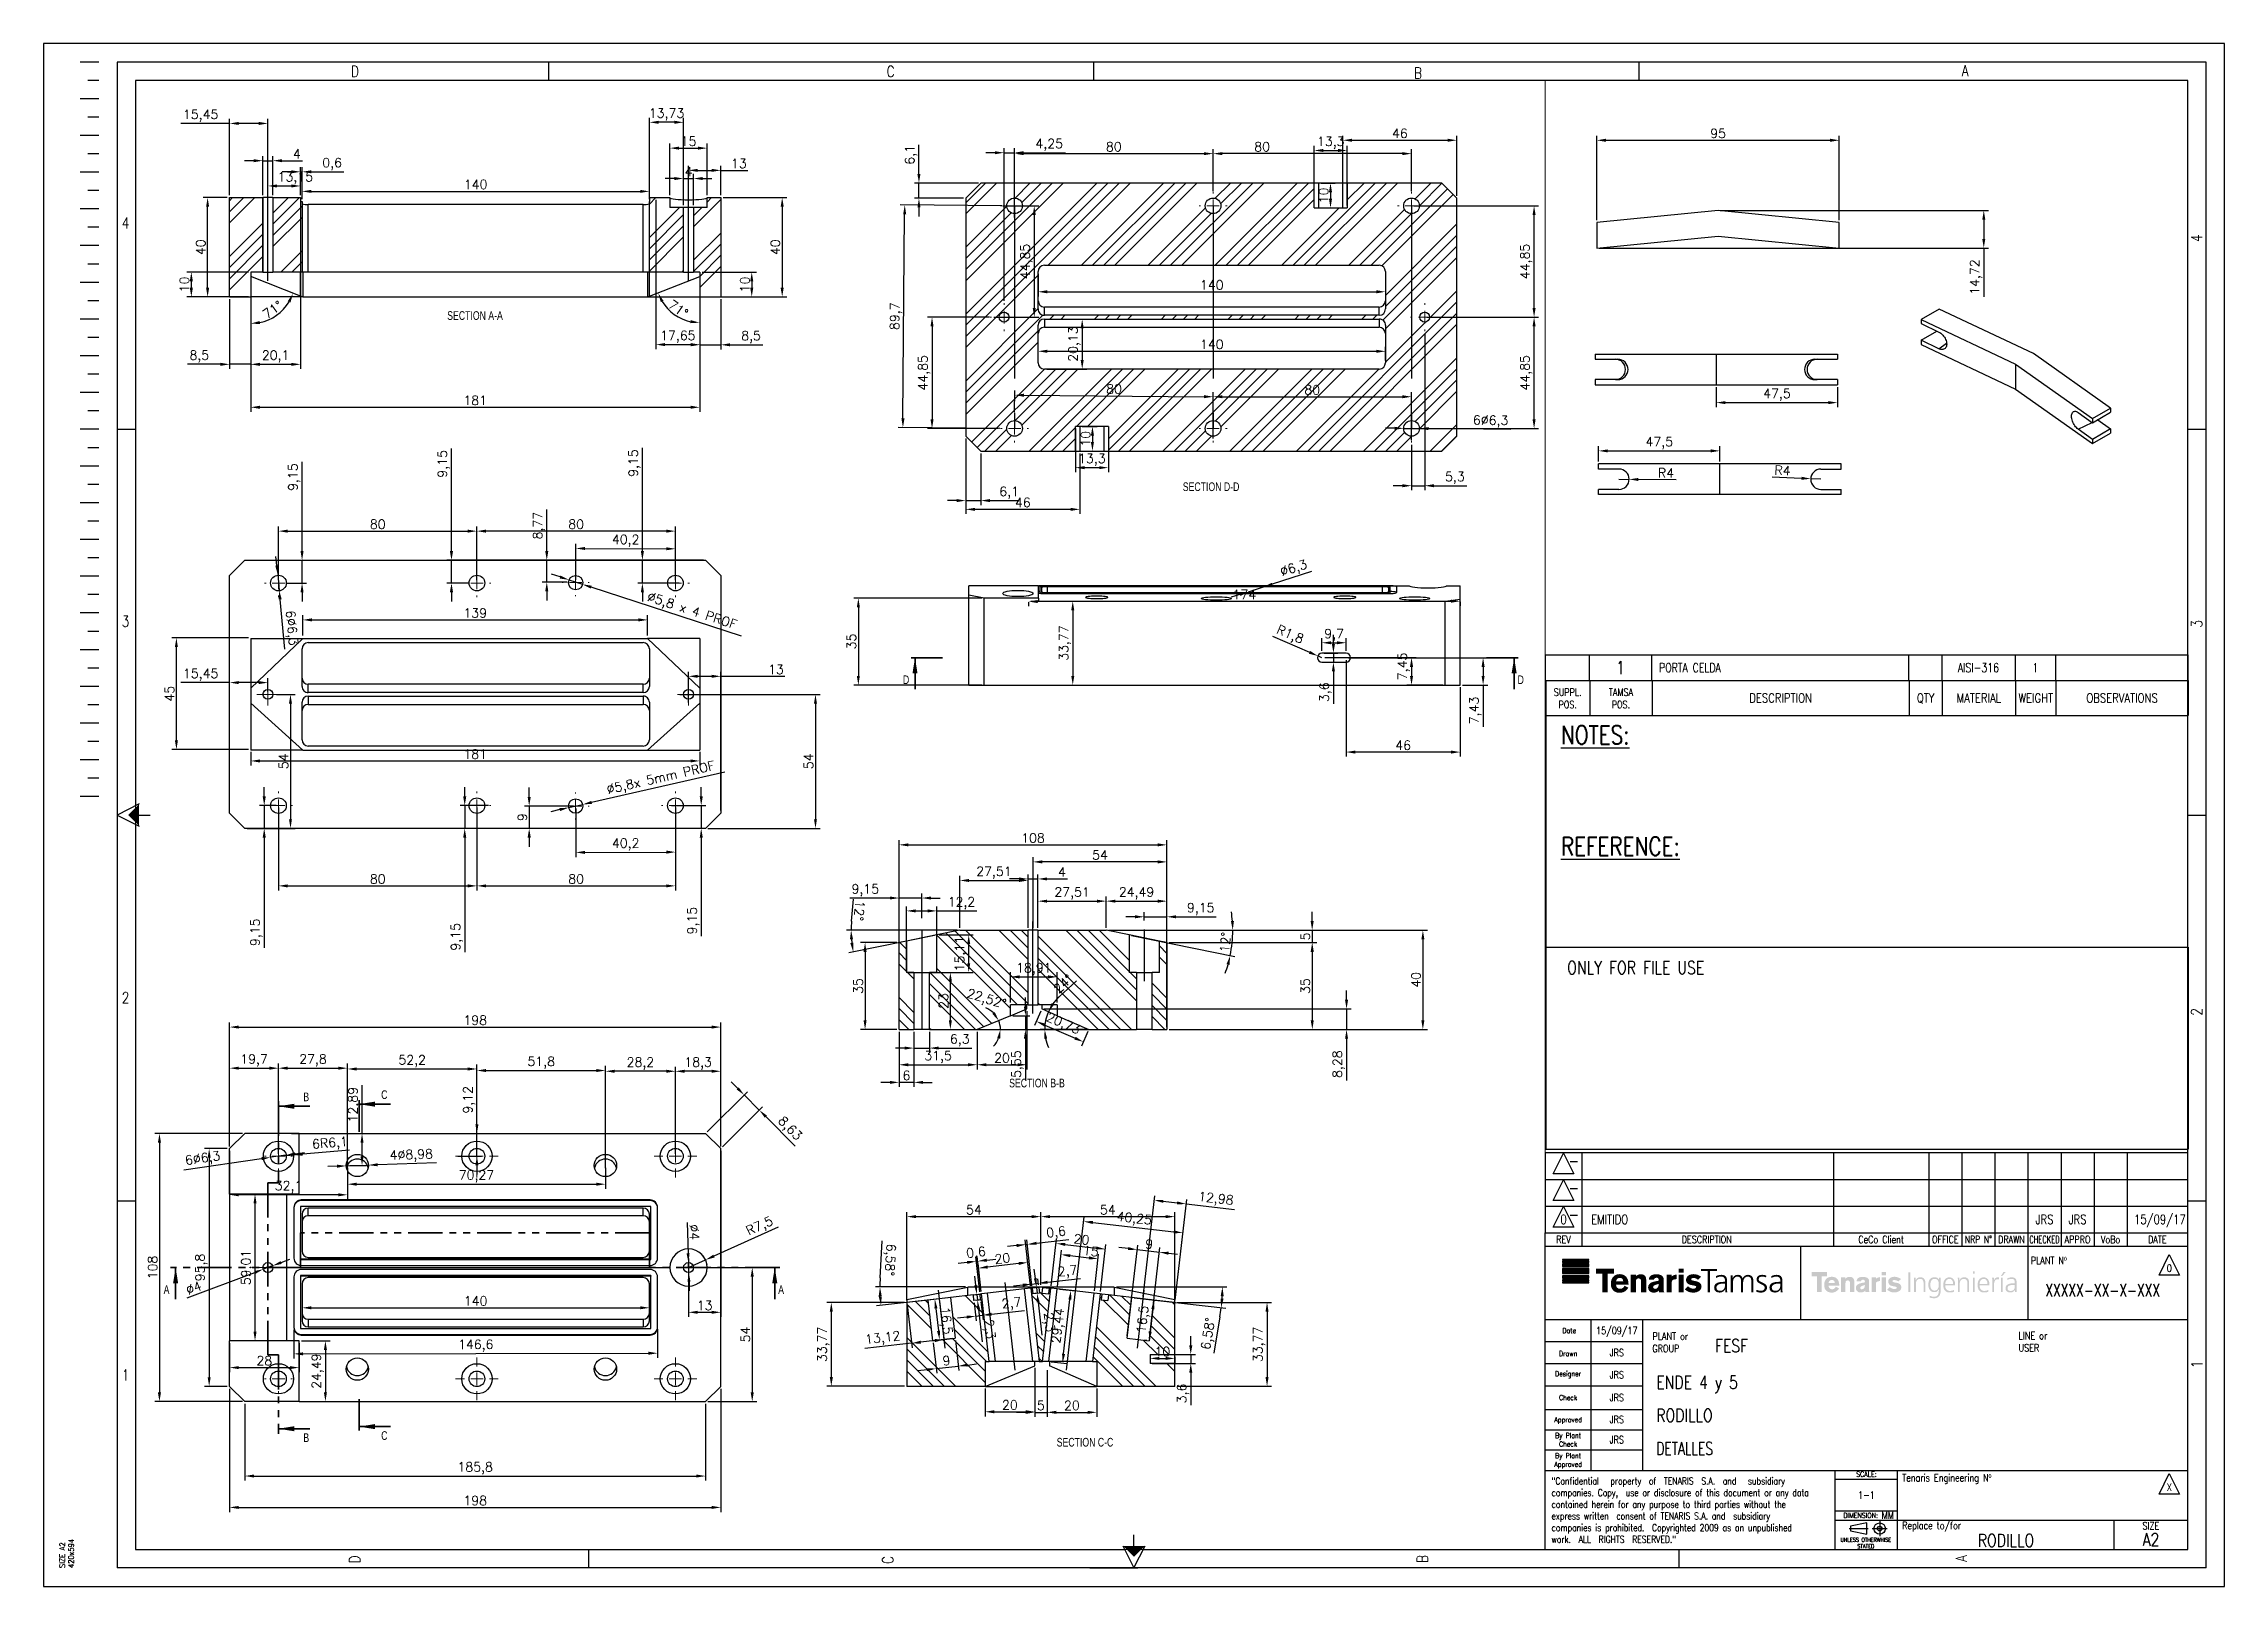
# Paper-space layout 'Cuadro de rotulación ISO A3' of a CAD drawing. Header units: millimetres. Extents: x -62 to 532, y -47 to 373.
# The model-space entities are those that its viewports show. They can reach past a viewport. Long polylines and large blocks are cut down to what shows.
import ezdxf
from ezdxf.enums import TextEntityAlignment as Align

# ---------------------------------------------------------------- set-up
doc = ezdxf.new("R2010")
doc.units = ezdxf.units.MM
for name, pattern in [('CENTER', [50.8, 31.75, -6.35, 6.35, -6.35]), ('CENTER2', [28.575, 19.05, -3.175, 3.175, -3.175]), ('PHANTOM', [12.7, 6.35, -1.27, 1.27, -1.27, 1.27, -1.27])]:
    doc.linetypes.add(name, pattern=pattern)
for name, color, linetype in [('99SIZE', 1, 'Continuous'), ('M_CENTER', 1, 'CENTER'), ('M_TEXT', 82, 'Continuous')]:
    doc.layers.add(name, color=color, linetype=linetype)
doc.styles.add('ESTILO 1', font='romans.shx', dxfattribs={"width": 0.8})
doc.styles.add('SLDTEXTSTYLE0', font='TXT', dxfattribs={"width": 0.75})
doc.styles.get("Standard").update_dxf_attribs({"font": 'simplex.shx'})
doc.dimstyles.new('ISO-25', dxfattribs={"dimtxt": 2.5, "dimasz": 2.5, "dimexe": 1.25, "dimexo": 0.625, "dimtad": 1, "dimtxsty": 'Standard', "dimcen": 2.5, "dimadec": 0, "dimazin": 0, "dimtfac": 1, "dimtmove": 0, "dimatfit": 3, "dimfxl": 1, "dimarcsym": 0})
pattern_1 = [(45, (299.115, 219.996), (-13.4704, 13.4704), []), (45, (303.606, 219.996), (-13.4704, 13.4704), []), (45, (308.096, 219.996), (-13.4704, 13.4704), []), (45, (312.586, 219.996), (-13.4704, 13.4704), [])]
pattern_2 = [(315, (602.481, 827.403), (13.4704, 13.4704), []), (315, (602.481, 822.913), (13.4704, 13.4704), []), (315, (602.481, 818.422), (13.4704, 13.4704), []), (315, (602.481, 813.932), (13.4704, 13.4704), [])]
pattern_3 = [(315, (599.3, 910.567), (13.4704, 13.4704), []), (315, (599.3, 906.077), (13.4704, 13.4704), []), (315, (599.3, 901.587), (13.4704, 13.4704), []), (315, (599.3, 897.097), (13.4704, 13.4704), [])]

psp = doc.layouts.new('Cuadro de rotulación ISO A3')

# ---------------------------------------------------------------- texts
at = {"layer": 'M_TEXT', "color": 6, "style": 'ESTILO 1', "width": 0.8}
for s, p in [('%%UNOTES:', (351.6298, 181.8298)), ('%%UREFERENCE:', (351.6298, 151.5329))]:
    psp.add_text(s, height=5.0001, dxfattribs=at).set_placement(p)

msp = doc.modelspace()

# ---------------------------------------------------------------- texts
at = {"color": 7, "linetype": 'Continuous', "lineweight": 0, "char_height": 3.5, "attachment_point": 2, "style": 'SLDTEXTSTYLE0'}
for s, insert in [('SECTION A-A', (476.75, 707.67)), ('SECTION A-A', (476.75, 707.67)), ('SECTION D-D', (773.46, 638.71)), ('SECTION B-B', (703.28, 398.44)), ('SECTION C-C', (722.64, 253.73))]:
    msp.add_mtext(s, dxfattribs=dict(at, insert=insert))
at = {"color": 7, "linetype": 'Continuous', "char_height": 3.5, "attachment_point": 1, "style": 'SLDTEXTSTYLE0'}
for s, insert in [('D', (649.25, 560.93)), ('D', (897.02, 560.93)), ('C', (438.92, 393.75)), ('B', (407.54, 392.88)), ('A', (351.23, 315.22)), ('A', (598.96, 315.22)), ('C', (438.92, 256.41)), ('B', (407.54, 255.56))]:
    msp.add_mtext(s, dxfattribs=dict(at, insert=insert))

# ---------------------------------------------------------------- blocks, each defined once
blk = doc.blocks.new('SIZEA2')
at = {"color": 3}
for p, q in [((15, 415), (10, 415)), ((15, 410), (12, 410)), ((589, 415), (20, 415)), ((20, 415), (20, 5)), ((589, 5), (589, 415)), ((15, 405), (10, 405)), ((15, 400), (12, 400)), ((15, 395), (10, 395)), ((15, 390), (12, 390)), ((15, 385), (10, 385)), ((15, 375), (10, 375)), ((15, 380), (12, 380)), ((15, 370), (12, 370)), ((15, 365), (10, 365)), ((15, 360), (12, 360)), ((15, 355), (10, 355)), ((15, 345), (10, 345)), ((15, 350), (12, 350)), ((15, 340), (12, 340)), ((15, 335), (10, 335)), ((15, 330), (12, 330)), ((15, 325), (10, 325)), ((15, 315), (10, 315)), ((15, 320), (12, 320)), ((20, 315), (25, 315)), ((584, 315), (589, 315)), ((15, 310), (12, 310)), ((15, 305), (10, 305)), ((15, 300), (12, 300)), ((15, 295), (10, 295)), ((15, 290), (12, 290)), ((15, 285), (10, 285)), ((15, 280), (12, 280)), ((15, 275), (10, 275)), ((15, 270), (12, 270)), ((15, 265), (10, 265)), ((15, 260), (12, 260)), ((15, 255), (10, 255)), ((15, 250), (12, 250)), ((15, 245), (10, 245)), ((15, 240), (12, 240)), ((15, 235), (10, 235)), ((15, 230), (12, 230)), ((15, 225), (10, 225)), ((15, 220), (12, 220)), ((15, 215), (10, 215)), ((26, 213), (20, 210)), ((20, 210), (26, 207)), ((24.5, 210), (29, 210)), ((584, 210), (589, 210)), ((20, 105), (25, 105)), ((584, 105), (589, 105)), ((297, 9.5), (297, 14)), ((148.5, 5), (148.5, 10)), ((294, 11), (297, 5)), ((297, 5), (300, 11)), ((445.5, 5), (445.5, 10)), ((589, 5), (20, 5)), ((285, 5), (298, 5))]:
    blk.add_line(p, q, dxfattribs=at)
at = {"color": 6}
for p, q in [((25, 410), (25, 212.5)), ((584, 410), (25, 410)), ((584, 10), (584, 410)), ((25, 207.5), (25, 10)), ((25, 10), (294.5, 10)), ((299.5, 10), (584, 10))]:
    blk.add_line(p, q, dxfattribs=at)
at = {"color": 1}
blk.add_lwpolyline([(0, 0), (594, 0), (594, 420), (0, 420)], close=True, dxfattribs=at)
at = {"color": 3}
for points in [[(137.5, 415), (137.5, 410)], [(286, 415), (286, 410)], [(434.5, 415), (434.5, 410)]]:
    blk.add_lwpolyline(points, dxfattribs=at)
for points in [[(23, 210, 0, 6, 0), (26, 210, 6, 6, 0)], [(297, 8, 0, 6, 0), (297, 11, 6, 6, 0)]]:
    blk.add_lwpolyline(points, format="xyseb", dxfattribs=at)
at = {"color": 3, "style": 'ESTILO 1', "width": 0.8}
for s, p in [('D', (84.84, 410.95)), ('C', (230.69, 410.93)), ('B', (374.37, 410.48)), ('A', (523.38, 411.12)), ('4', (22.32, 369.71)), ('3', (22.32, 261.24)), ('2', (22.32, 158.8)), ('1', (22.32, 56.05))]:
    blk.add_text(s, height=3, dxfattribs=at).set_placement(p, align=Align.CENTER)
for s, p in [('4', (587.97, 367.04)), ('3', (587.97, 262.04)), ('2', (587.92, 156.4)), ('1', (588.01, 60.45)), ('D', (86.24, 7.33)), ('C', (231.43, 7.16)), ('B', (377.08, 7.44)), ('A', (523.85, 7.56))]:
    blk.add_text(s, height=3, rotation=90, dxfattribs=at).set_placement(p, align=Align.CENTER)
at = {"color": 3, "style": 'ESTILO 1', "width": 0.9}
for s, p in [('420x594', (8.25, 4.98)), ('SIZE A2', (5.82, 4.98))]:
    blk.add_text(s, height=1.5, rotation=90, dxfattribs=at).set_placement(p)
blk = doc.blocks.new('USE FOR FILE')
at = {"color": 6, "linetype": 'ByBlock', "lineweight": -2}
for p, q in [((-175, 55), (-175, 0)), ((-175, 55), (0, 55)), ((-175, 0), (0, 0))]:
    blk.add_line(p, q, dxfattribs=at)
at = {"color": 6}
for p in [(0, 55), (-175, 0)]:
    blk.add_line(p, (0, 0), dxfattribs=at)
at = {"color": 3, "style": 'ESTILO 1', "width": 0.8}
blk.add_text('ONLY FOR FILE USE', height=3.5, dxfattribs=at).set_placement((-150.47, 47.64), align=Align.CENTER)
blk = doc.blocks.new('LABEL_REV')
at = {"color": 1, "lineweight": 30}
for p, q in [((-175, 7.27), (0, 7.27)), ((-165, 7.27), (-165, 0)), ((-96.5, 7.27), (-96.5, 0)), ((-70.5, 7.27), (-70.5, 0)), ((-61.5, 7.27), (-61.5, 0)), ((-52.5, 7.27), (-52.5, 0)), ((-43.5, 7.27), (-43.5, 0)), ((-34.5, 7.27), (-34.5, 0)), ((-25.5, 7.27), (-25.5, 0)), ((-16.5, 7.27), (-16.5, 0))]:
    blk.add_line(p, q, dxfattribs=at)
at = {"color": 6}
blk.add_line((-175, 7.27), (-175, 0), dxfattribs=at)
at = {"color": 1}
for p, q in [((-172.8, 1.52), (-170, 7.12)), ((-170, 7.12), (-167.2, 1.52)), ((-167.2, 1.52), (-172.8, 1.52)), ((-168.16, 4.82), (-166.16, 4.82))]:
    blk.add_line(p, q, dxfattribs=at)
at = {"color": 3, "linetype": 'ByBlock', "lineweight": -2, "style": 'ESTILO 1', "width": 0.8, "flags": 8}
for tag, height, p in [('NUMBER', 1.4, (-167.3, 5.64)), ('REV_NU1', 2.5, (-170, 3.64)), ('CECO', 2.5, (-83.5, 3.64)), ('OFFICE', 2.5, (-66, 3.64)), ('NRP_NU1', 2.5, (-57, 3.64)), ('DRAWN', 2.5, (-48, 3.64)), ('CHECKED', 2.5, (-39, 3.64)), ('APPRO', 2.5, (-30, 3.64)), ('VOBO', 2.5, (-21, 3.64)), ('DATE', 2.5, (-8.25, 3.64))]:
    blk.add_attdef(tag, text='', height=height, dxfattribs=at).set_placement(p, align=Align.MIDDLE_CENTER)
blk.add_attdef('DESCRIPTION', text='', height=2.5, dxfattribs=at).set_placement((-162.5, 3.64), align=Align.MIDDLE_LEFT)
blk = doc.blocks.new('MAT_LIST_PAR_TITLE')
at = {"color": 6, "linetype": 'Continuous', "lineweight": -3}
for p, q in [((-175, 9.5), (0, 9.5)), ((-175, 9.5), (-175, 0)), ((0, 9.5), (0, 0)), ((-175, 0), (0, 0))]:
    blk.add_line(p, q, dxfattribs=at)
at = {"color": 4, "linetype": 'Continuous', "lineweight": -3}
for p, q in [((-163, 9.5), (-163, 0)), ((-146, 9.5), (-146, 0)), ((-76, 9.5), (-76, 0)), ((-67, 9.5), (-67, 0)), ((-47, 9.5), (-47, 0)), ((-36, 9.5), (-36, 0))]:
    blk.add_line(p, q, dxfattribs=at)
at = {"color": 1, "linetype": 'Continuous', "lineweight": -3, "style": 'ESTILO 1', "width": 0.8}
for s, height, p in [('SUPPL.', 2, (-169, 6.32)), ('TAMSA', 2, (-154.5, 6.32)), ('DESCRIPTION', 2.5, (-111, 4.75)), ('QTY', 2.5, (-71.5, 4.75)), ('MATERIAL', 2.5, (-57, 4.75)), ('WEIGHT', 2.5, (-41.5, 4.75)), ('OBSERVATIONS', 2.5, (-18, 4.75)), ('POS.', 2, (-169, 2.93)), ('POS.', 2, (-154.5, 2.93))]:
    blk.add_text(s, height=height, dxfattribs=at).set_placement(p, align=Align.MIDDLE_CENTER)
blk = doc.blocks.new('MAT-LIST-PAR')
at = {"color": 6, "linetype": 'Continuous', "lineweight": -3}
for p, q in [((-175, 7), (-175, 0)), ((0, 7), (0, 0))]:
    blk.add_line(p, q, dxfattribs=at)
at = {"color": 1, "linetype": 'Continuous', "lineweight": -3}
for p, q in [((-175, 7), (0, 7)), ((-175, 0), (0, 0))]:
    blk.add_line(p, q, dxfattribs=at)
at = {"color": 4, "linetype": 'Continuous', "lineweight": -3}
for p, q in [((-163, 7), (-163, 0)), ((-146, 7), (-146, 0)), ((-76, 7), (-76, 0)), ((-67, 7), (-67, 0)), ((-47, 7), (-47, 0)), ((-36, 7), (-36, 0))]:
    blk.add_line(p, q, dxfattribs=at)
at = {"color": 6, "linetype": 'Continuous', "style": 'ESTILO 1', "width": 0.75}
blk.add_attdef('A1', text='', height=3.5, dxfattribs=at).set_placement((-169, 3.5), align=Align.MIDDLE_CENTER)
at = {"color": 4, "linetype": 'Continuous', "style": 'ESTILO 1', "width": 0.75}
blk.add_attdef('A2', text='', height=3.5, dxfattribs=at).set_placement((-154.5, 3.5), align=Align.MIDDLE_CENTER)
at = {"color": 3, "linetype": 'Continuous', "style": 'ESTILO 1', "width": 0.75}
blk.add_attdef('A3', text='', height=2.5, dxfattribs=at).set_placement((-144, 3.5), align=Align.MIDDLE_LEFT)
for tag, p in [('A4', (-71.5, 3.5)), ('A5', (-57, 3.5)), ('A6', (-41.5, 3.5)), ('A7', (-18, 3.5))]:
    blk.add_attdef(tag, text='', height=2.5, dxfattribs=at).set_placement(p, align=Align.MIDDLE_CENTER)
blk = doc.blocks.new('TEN_ING_')
h = blk.add_hatch(color=252)
h.paths.add_polyline_path([(-8.81, 1.5), (-7.63, 1.5), (-7.63, -2.55), (-8.81, -2.55)])
h.paths.add_polyline_path([(-8.81, 2.92), (-7.63, 2.92), (-7.63, 2), (-8.81, 2)])
h.paths.add_polyline_path([(-27.96, 1.77), (-27.96, 2.92), (-23.75, 2.92), (-23.75, 1.77), (-25.23, 1.77), (-25.23, -2.55), (-26.47, -2.55), (-26.47, 1.77)])
edge = h.paths.add_edge_path()
edge.add_spline(control_points=[(-3.58, 1.01), (-3.67, 1.08), (-3.94, 1.26), (-4.4, 1.46), (-4.91, 1.59), (-5.41, 1.64), (-5.96, 1.56), (-6.53, 1.35), (-6.95, 0.93), (-7.09, 0.47), (-7.05, 0.03), (-6.9, -0.35), (-6.57, -0.68), (-6.15, -0.84), (-5.66, -0.96), (-5.25, -1.05), (-4.93, -1.09), (-4.79, -1.19), (-4.73, -1.35), (-4.77, -1.53), (-4.95, -1.64), (-5.17, -1.68), (-5.49, -1.71), (-5.85, -1.66), (-6.19, -1.52), (-6.44, -1.36), (-6.57, -1.24), (-6.62, -1.19)], knot_values=[0, 0, 0, 0, 0.399271, 1.136095, 1.727622, 2.247624, 2.887707, 3.681157, 4.306028, 4.925088, 5.279242, 5.84298, 6.338693, 6.839623, 7.400574, 8.113968, 8.33972, 8.510623, 8.672563, 8.903104, 9.089233, 9.373704, 9.702067, 10.219632, 10.63232, 10.980615, 11.241814, 11.241814, 11.241814, 11.241814], degree=3, periodic=0)
edge.add_line((-6.62, -1.19), (-7.37, -1.87))
edge.add_spline(control_points=[(-7.37, -1.87), (-7.3, -1.93), (-7.13, -2.09), (-6.8, -2.3), (-6.36, -2.51), (-5.89, -2.63), (-5.43, -2.66), (-4.98, -2.63), (-4.53, -2.51), (-4.1, -2.31), (-3.76, -2.05), (-3.56, -1.69), (-3.5, -1.37), (-3.51, -1.02), (-3.63, -0.66), (-3.91, -0.33), (-4.4, -0.08), (-5.02, 0.04), (-5.58, 0.09), (-5.86, 0.27), (-5.91, 0.42), (-5.87, 0.57), (-5.73, 0.7), (-5.47, 0.73), (-5.14, 0.73), (-4.82, 0.64), (-4.56, 0.52), (-4.41, 0.42), (-4.34, 0.36), (-4.31, 0.33)], knot_values=[0, 0, 0, 0, 0.328412, 0.833225, 1.334639, 2.057367, 2.511304, 2.954609, 3.633942, 4.120492, 4.608725, 5.131707, 5.50991, 5.752789, 6.333127, 6.8221, 7.230566, 8.242179, 9.021353, 9.171768, 9.374727, 9.5065, 9.705905, 10.02206, 10.391366, 10.852415, 11.169267, 11.385485, 11.498287, 11.498287, 11.498287, 11.498287], degree=3, periodic=0)
edge.add_line((-4.31, 0.33), (-3.58, 1.01))
edge = h.paths.add_edge_path()
edge.add_spline(control_points=[(-9.26, 0.48), (-9.4, 0.45), (-9.64, 0.41), (-9.96, 0.36), (-10.18, 0.25), (-10.31, 0.1), (-10.38, -0.05), (-10.4, -0.15), (-10.4, -0.2)], knot_values=[0, 0, 0, 0, 0.497627, 0.842113, 1.141294, 1.335478, 1.542572, 1.701441, 1.701441, 1.701441, 1.701441], degree=3, periodic=0)
edge.add_line((-10.4, -0.2), (-10.4, -2.55))
edge.add_line((-10.4, -2.55), (-11.59, -2.55))
edge.add_line((-11.59, -2.55), (-11.59, 1.5))
edge.add_line((-11.59, 1.5), (-10.43, 1.5))
edge.add_line((-10.43, 1.5), (-10.43, 1.07))
edge.add_spline(control_points=[(-10.43, 1.07), (-10.39, 1.1), (-10.29, 1.18), (-10.11, 1.29), (-9.88, 1.4), (-9.64, 1.48), (-9.43, 1.52), (-9.31, 1.53), (-9.26, 1.54)], knot_values=[0, 0, 0, 0, 0.176999, 0.44867, 0.740301, 1.088524, 1.324296, 1.49515, 1.49515, 1.49515, 1.49515], degree=3, periodic=0)
edge.add_line((-9.26, 1.54), (-9.26, 0.48))
edge = h.paths.add_edge_path(flags=16)
edge.add_spline(control_points=[(-13.43, -0.72), (-13.43, -0.75), (-13.44, -0.83), (-13.45, -0.99), (-13.49, -1.23), (-13.63, -1.49), (-13.89, -1.69), (-14.12, -1.77), (-14.31, -1.78), (-14.46, -1.76), (-14.59, -1.66), (-14.67, -1.53), (-14.69, -1.37), (-14.66, -1.2), (-14.53, -1.03), (-14.3, -0.91), (-13.93, -0.79), (-13.64, -0.69), (-13.43, -0.62)], knot_values=[0, 0, 0, 0, 0.09337, 0.286814, 0.547382, 0.938412, 1.31736, 1.642302, 1.805383, 1.973424, 2.15035, 2.364126, 2.505923, 2.687293, 2.955714, 3.247306, 3.571033, 4.331968, 4.331968, 4.331968, 4.331968], degree=3, periodic=0)
edge.add_line((-13.43, -0.62), (-13.43, -0.72))
edge = h.paths.add_edge_path()
edge.add_spline(control_points=[(-12.26, -1.84), (-12.26, -1.97), (-12.26, -2.13), (-12.24, -2.35), (-12.2, -2.46), (-12.16, -2.53), (-12.15, -2.55)], knot_values=[0, 0, 0, 0, 0.437713, 0.591903, 0.742883, 0.857524, 0.857524, 0.857524, 0.857524], degree=3, periodic=0)
edge.add_line((-12.15, -2.55), (-13.32, -2.55))
edge.add_line((-13.32, -2.55), (-13.32, -2.18))
edge.add_spline(control_points=[(-13.32, -2.18), (-13.4, -2.25), (-13.58, -2.4), (-13.91, -2.55), (-14.25, -2.64), (-14.56, -2.66), (-14.86, -2.64), (-15.13, -2.56), (-15.41, -2.4), (-15.65, -2.16), (-15.82, -1.83), (-15.88, -1.52), (-15.88, -1.21), (-15.77, -0.88), (-15.54, -0.56), (-15.19, -0.34), (-14.79, -0.18), (-14.29, -0.06), (-13.83, 0.03), (-13.52, 0.09), (-13.43, 0.1)], knot_values=[0, 0, 0, 0, 0.373306, 0.830164, 1.256683, 1.588164, 1.930752, 2.284027, 2.579193, 3.042074, 3.468048, 3.854009, 4.138869, 4.570806, 5.02523, 5.514353, 5.974997, 6.53957, 7.317107, 7.63227, 7.63227, 7.63227, 7.63227], degree=3, periodic=0)
edge.add_line((-13.43, 0.1), (-13.43, 0.32))
edge.add_spline(control_points=[(-13.43, 0.32), (-13.43, 0.34), (-13.44, 0.41), (-13.47, 0.53), (-13.53, 0.66), (-13.65, 0.76), (-13.78, 0.81), (-13.93, 0.83), (-14.08, 0.81), (-14.23, 0.75), (-14.35, 0.66), (-14.44, 0.55), (-14.49, 0.45), (-14.51, 0.37), (-14.52, 0.34)], knot_values=[0, 0, 0, 0, 0.079599, 0.232788, 0.417772, 0.583404, 0.7566, 0.928374, 1.094064, 1.292103, 1.480116, 1.627295, 1.777389, 1.88851, 1.88851, 1.88851, 1.88851], degree=3, periodic=0)
edge.add_line((-14.52, 0.34), (-15.71, 0.34))
edge.add_spline(control_points=[(-15.71, 0.34), (-15.71, 0.38), (-15.7, 0.49), (-15.66, 0.69), (-15.56, 0.91), (-15.4, 1.13), (-15.19, 1.32), (-14.91, 1.48), (-14.56, 1.55), (-14.17, 1.59), (-13.77, 1.6), (-13.41, 1.56), (-13.11, 1.47), (-12.87, 1.38), (-12.66, 1.26), (-12.5, 1.12), (-12.38, 0.95), (-12.31, 0.78), (-12.27, 0.63), (-12.27, 0.53), (-12.26, 0.49)], knot_values=[0, 0, 0, 0, 0.132643, 0.399282, 0.69561, 0.9796, 1.348249, 1.678263, 2.086494, 2.601994, 3.04493, 3.50666, 3.848379, 4.158036, 4.396642, 4.679586, 4.907476, 5.119252, 5.307411, 5.462629, 5.462629, 5.462629, 5.462629], degree=3, periodic=0)
edge.add_line((-12.26, 0.49), (-12.26, -1.84))
edge = h.paths.add_edge_path()
edge.add_spline(control_points=[(-18.71, -0.27), (-18.71, -0.19), (-18.7, -0.02), (-18.67, 0.19), (-18.61, 0.36), (-18.5, 0.48), (-18.35, 0.58), (-18.17, 0.64), (-17.97, 0.63), (-17.8, 0.57), (-17.66, 0.47), (-17.54, 0.32), (-17.5, 0.08), (-17.5, -0.11), (-17.5, -0.23)], knot_values=[0, 0, 0, 0, 0.285863, 0.59271, 0.745685, 0.936131, 1.125844, 1.373008, 1.610419, 1.81454, 2.000288, 2.204391, 2.452722, 2.866122, 2.866122, 2.866122, 2.866122], degree=3, periodic=0)
edge.add_line((-17.5, -0.23), (-17.5, -2.55))
edge.add_line((-17.5, -2.55), (-16.31, -2.55))
edge.add_line((-16.31, -2.55), (-16.31, 0.2))
edge.add_spline(control_points=[(-16.31, 0.2), (-16.31, 0.27), (-16.31, 0.42), (-16.34, 0.66), (-16.41, 0.94), (-16.57, 1.2), (-16.81, 1.42), (-17.13, 1.56), (-17.49, 1.58), (-17.84, 1.59), (-18.16, 1.51), (-18.4, 1.4), (-18.58, 1.26), (-18.67, 1.17), (-18.71, 1.13)], knot_values=[0, 0, 0, 0, 0.244036, 0.523952, 0.861003, 1.224098, 1.603253, 1.964267, 2.409781, 2.861108, 3.188047, 3.558044, 3.792738, 3.991909, 3.991909, 3.991909, 3.991909], degree=3, periodic=0)
edge.add_line((-18.71, 1.13), (-18.71, 1.48))
edge.add_line((-18.71, 1.48), (-19.91, 1.48))
edge.add_line((-19.91, 1.48), (-19.91, -2.55))
edge.add_line((-19.91, -2.55), (-18.71, -2.55))
edge.add_line((-18.71, -2.55), (-18.71, -0.27))
edge = h.paths.add_edge_path(flags=16)
edge.add_spline(control_points=[(-21.64, -0.03), (-21.64, 0.03), (-21.65, 0.18), (-21.74, 0.41), (-21.92, 0.61), (-22.13, 0.72), (-22.33, 0.77), (-22.54, 0.76), (-22.75, 0.71), (-22.96, 0.6), (-23.13, 0.41), (-23.23, 0.22), (-23.27, 0.07), (-23.28, -0.01), (-23.28, -0.03)], knot_values=[0, 0, 0, 0, 0.202113, 0.526101, 0.867714, 1.111862, 1.353264, 1.577882, 1.826031, 2.119151, 2.402075, 2.686328, 2.8714, 2.952939, 2.952939, 2.952939, 2.952939], degree=3, periodic=0)
edge.add_line((-23.28, -0.03), (-21.64, -0.03))
edge = h.paths.add_edge_path()
edge.add_spline(control_points=[(-20.45, -1.55), (-20.52, -1.66), (-20.69, -1.92), (-21.05, -2.24), (-21.46, -2.49), (-21.88, -2.63), (-22.26, -2.7), (-22.7, -2.7), (-23.2, -2.6), (-23.74, -2.34), (-24.28, -1.85), (-24.49, -1.12), (-24.54, -0.27), (-24.33, 0.49), (-23.86, 1.23), (-23.15, 1.55), (-22.43, 1.65), (-21.8, 1.57), (-21.23, 1.32), (-20.83, 0.93), (-20.57, 0.42), (-20.46, -0.08), (-20.4, -0.5), (-20.4, -0.71), (-20.4, -0.77)], knot_values=[0, 0, 0, 0, 0.456267, 1.099144, 1.657017, 2.145043, 2.629013, 3.01414, 3.701276, 4.37252, 5.111486, 6.195181, 6.914646, 8.090064, 8.904967, 9.92021, 10.671793, 11.462141, 12.087513, 12.841196, 13.369829, 14.069397, 14.63273, 14.833215, 14.833215, 14.833215, 14.833215], degree=3, periodic=0)
edge.add_line((-20.4, -0.77), (-23.29, -0.77))
edge.add_spline(control_points=[(-23.29, -0.77), (-23.29, -0.81), (-23.29, -0.94), (-23.26, -1.14), (-23.13, -1.38), (-22.94, -1.59), (-22.69, -1.73), (-22.43, -1.79), (-22.16, -1.78), (-21.88, -1.69), (-21.64, -1.52), (-21.46, -1.31), (-21.38, -1.14), (-21.35, -1.07)], knot_values=[0, 0, 0, 0, 0.147257, 0.430738, 0.727048, 1.069798, 1.423816, 1.694778, 2.016362, 2.355334, 2.697924, 3.034397, 3.326325, 3.326325, 3.326325, 3.326325], degree=3, periodic=0)
edge.add_line((-21.35, -1.07), (-20.45, -1.55))
h = blk.add_hatch(color=253)
edge = h.paths.add_edge_path(flags=16)
edge.add_spline(control_points=[(5.56, 1.06), (5.46, 1.05), (5.22, 1.03), (4.89, 0.86), (4.6, 0.52), (4.45, 0.04), (4.39, -0.47), (4.42, -1), (4.54, -1.49), (4.82, -1.91), (5.19, -2.12), (5.55, -2.14), (5.91, -2.11), (6.29, -1.91), (6.53, -1.52), (6.69, -1.07), (6.73, -0.6), (6.7, -0.13), (6.62, 0.29), (6.45, 0.67), (6.15, 0.95), (5.82, 1.03), (5.63, 1.05), (5.56, 1.06)], knot_values=[0, 0, 0, 0, 0.269787, 0.586035, 0.917124, 1.348925, 1.826987, 2.207893, 2.668583, 3.088199, 3.440392, 3.692069, 3.975382, 4.340345, 4.717667, 5.0979, 5.525818, 5.890305, 6.285075, 6.603544, 6.925197, 7.26314, 7.422704, 7.422704, 7.422704, 7.422704], degree=3, periodic=0)
h.paths.add_polyline_path([(-1.58, 2.84), (-1.05, 2.84), (-1.05, -2.55), (-1.58, -2.55)])
h.paths.add_polyline_path([(24.31, 2.9), (24.93, 2.9), (23.95, 1.79), (23.6, 1.79)])
h.paths.add_polyline_path([(23.65, 1.38), (24.14, 1.38), (24.14, -2.55), (23.65, -2.55)])
h.paths.add_polyline_path([(16.03, 3.08), (16.52, 3.08), (16.52, 2.43), (16.03, 2.43)])
h.paths.add_polyline_path([(16.03, 1.38), (16.52, 1.38), (16.52, -2.55), (16.03, -2.55)])
edge = h.paths.add_edge_path()
edge.add_spline(control_points=[(6.72, -1.78), (6.69, -1.83), (6.64, -1.95), (6.51, -2.14), (6.32, -2.32), (6.08, -2.46), (5.81, -2.54), (5.55, -2.56), (5.3, -2.55), (5.04, -2.51), (4.79, -2.41), (4.56, -2.27), (4.37, -2.1), (4.22, -1.89), (4.05, -1.62), (3.93, -1.25), (3.85, -0.78), (3.86, -0.28), (3.94, 0.24), (4.11, 0.72), (4.39, 1.12), (4.76, 1.36), (5.16, 1.46), (5.52, 1.48), (5.88, 1.46), (6.22, 1.39), (6.47, 1.21), (6.62, 1.05), (6.69, 0.96), (6.71, 0.94)], knot_values=[0, 0, 0, 0, 0.137361, 0.335487, 0.55215, 0.800707, 1.03239, 1.248931, 1.449822, 1.656237, 1.910576, 2.112194, 2.346466, 2.548706, 2.758862, 3.141242, 3.52186, 3.940118, 4.399787, 4.822176, 5.211133, 5.595686, 5.926187, 6.21634, 6.518802, 6.812639, 7.092636, 7.280167, 7.360994, 7.360994, 7.360994, 7.360994], degree=3, periodic=0)
edge.add_line((6.71, 0.94), (6.73, 0.94))
edge.add_line((6.73, 0.94), (6.73, 1.38))
edge.add_line((6.73, 1.38), (7.21, 1.38))
edge.add_line((7.21, 1.38), (7.21, -2.24))
edge.add_spline(control_points=[(7.21, -2.24), (7.21, -2.31), (7.21, -2.47), (7.18, -2.73), (7.12, -3.02), (7.01, -3.3), (6.87, -3.55), (6.71, -3.76), (6.48, -3.95), (6.18, -4.11), (5.82, -4.2), (5.45, -4.23), (5.09, -4.21), (4.75, -4.16), (4.44, -4.09), (4.26, -4.03), (4.18, -4.01)], knot_values=[0, 0, 0, 0, 0.168052, 0.388617, 0.663052, 0.919167, 1.140017, 1.360227, 1.604519, 1.877252, 2.210829, 2.516664, 2.808685, 3.105538, 3.391264, 3.595345, 3.595345, 3.595345, 3.595345], degree=3, periodic=0)
edge.add_line((4.18, -4.01), (4.22, -3.52))
edge.add_spline(control_points=[(4.22, -3.52), (4.29, -3.55), (4.42, -3.61), (4.63, -3.69), (4.89, -3.76), (5.18, -3.8), (5.51, -3.8), (5.8, -3.77), (6.12, -3.67), (6.38, -3.46), (6.56, -3.16), (6.66, -2.82), (6.71, -2.44), (6.73, -2.1), (6.73, -1.87), (6.73, -1.78)], knot_values=[0, 0, 0, 0, 0.190646, 0.354424, 0.565088, 0.870341, 1.091917, 1.374858, 1.621837, 1.916724, 2.18193, 2.495329, 2.796398, 3.134608, 3.36271, 3.36271, 3.36271, 3.36271], degree=3, periodic=0)
edge.add_line((6.73, -1.78), (6.72, -1.78))
edge = h.paths.add_edge_path(flags=16)
edge.add_spline(control_points=[(27.42, -0.81), (27.42, -0.85), (27.42, -0.96), (27.4, -1.12), (27.38, -1.3), (27.35, -1.5), (27.26, -1.7), (27.12, -1.9), (26.93, -2.09), (26.65, -2.2), (26.36, -2.23), (26.11, -2.23), (25.87, -2.18), (25.66, -2.08), (25.51, -1.91), (25.44, -1.71), (25.43, -1.49), (25.45, -1.26), (25.55, -1.03), (25.75, -0.83), (26.08, -0.7), (26.44, -0.63), (26.79, -0.59), (27.11, -0.58), (27.32, -0.57), (27.42, -0.57)], knot_values=[0, 0, 0, 0, 0.107148, 0.257186, 0.40706, 0.559186, 0.763072, 0.952856, 1.172434, 1.44512, 1.685402, 1.884487, 2.087427, 2.276446, 2.469674, 2.632784, 2.800412, 3.021573, 3.204252, 3.412254, 3.730801, 4.053538, 4.344008, 4.614797, 4.864947, 4.864947, 4.864947, 4.864947], degree=3, periodic=0)
edge.add_line((27.42, -0.57), (27.42, -0.81))
edge = h.paths.add_edge_path()
edge.add_spline(control_points=[(27.32, -0.15), (27.24, -0.16), (27.04, -0.16), (26.75, -0.17), (26.37, -0.19), (26, -0.26), (25.6, -0.39), (25.32, -0.56), (25.12, -0.78), (25, -0.97), (24.92, -1.22), (24.9, -1.46), (24.91, -1.67), (24.94, -1.85), (25, -2.03), (25.1, -2.2), (25.24, -2.35), (25.42, -2.48), (25.63, -2.58), (25.86, -2.63), (26.06, -2.65), (26.26, -2.65), (26.45, -2.64), (26.68, -2.58), (26.89, -2.49), (27.06, -2.38), (27.21, -2.26), (27.33, -2.13), (27.41, -2.01), (27.44, -1.94), (27.45, -1.92)], knot_values=[0, 0, 0, 0, 0.193768, 0.488354, 0.739076, 1.156179, 1.42254, 1.79226, 1.972422, 2.149718, 2.374534, 2.616594, 2.752877, 2.886899, 3.082623, 3.225787, 3.383685, 3.585017, 3.784846, 3.969852, 4.173976, 4.283987, 4.467456, 4.666156, 4.860939, 5.030723, 5.182383, 5.3388, 5.476243, 5.534452, 5.534452, 5.534452, 5.534452], degree=3, periodic=0)
edge.add_line((27.45, -1.92), (27.46, -1.92))
edge.add_line((27.46, -1.92), (27.46, -2.55))
edge.add_line((27.46, -2.55), (27.94, -2.55))
edge.add_spline(control_points=[(27.94, -2.55), (27.94, -2.5), (27.93, -2.38), (27.91, -2.18), (27.91, -1.96), (27.91, -1.66), (27.91, -1.29), (27.91, -0.76), (27.91, -0.28), (27.91, 0.14), (27.89, 0.39), (27.85, 0.61), (27.78, 0.83), (27.67, 1.03), (27.51, 1.21), (27.32, 1.33), (27.08, 1.42), (26.82, 1.46), (26.5, 1.48), (26.19, 1.45), (25.88, 1.39), (25.64, 1.32), (25.47, 1.25), (25.39, 1.22), (25.36, 1.2)], knot_values=[0, 0, 0, 0, 0.126888, 0.310317, 0.495221, 0.692834, 1.05776, 1.425289, 2.018231, 2.25818, 2.4825, 2.648001, 2.834777, 3.042362, 3.238568, 3.415364, 3.605456, 3.869853, 4.092093, 4.405551, 4.643689, 4.89282, 5.027878, 5.102717, 5.102717, 5.102717, 5.102717], degree=3, periodic=0)
edge.add_line((25.36, 1.2), (25.36, 0.73))
edge.add_spline(control_points=[(25.36, 0.73), (25.42, 0.77), (25.52, 0.83), (25.69, 0.9), (25.88, 0.97), (26.08, 1.02), (26.28, 1.05), (26.46, 1.06), (26.62, 1.05), (26.77, 1.04), (26.92, 1), (27.05, 0.95), (27.17, 0.86), (27.26, 0.75), (27.32, 0.63), (27.37, 0.5), (27.4, 0.34), (27.42, 0.17), (27.42, 0.01), (27.42, -0.08), (27.42, -0.13)], knot_values=[0, 0, 0, 0, 0.158681, 0.299743, 0.470798, 0.64865, 0.823252, 0.974967, 1.101923, 1.234414, 1.353201, 1.477409, 1.592563, 1.719084, 1.825221, 1.927101, 2.073886, 2.231292, 2.359971, 2.472693, 2.472693, 2.472693, 2.472693], degree=3, periodic=0)
edge.add_line((27.42, -0.13), (27.42, -0.15))
edge.add_line((27.42, -0.15), (27.32, -0.15))
edge = h.paths.add_edge_path()
edge.add_spline(control_points=[(23.07, 1.43), (23.03, 1.44), (22.92, 1.46), (22.71, 1.49), (22.47, 1.45), (22.24, 1.32), (22.04, 1.16), (21.88, 0.95), (21.78, 0.77), (21.75, 0.66), (21.73, 0.63)], knot_values=[0, 0, 0, 0, 0.104252, 0.288802, 0.5287, 0.69657, 0.944334, 1.174748, 1.353474, 1.453036, 1.453036, 1.453036, 1.453036], degree=3, periodic=0)
edge.add_line((21.73, 0.63), (21.72, 0.63))
edge.add_line((21.72, 0.63), (21.72, 1.38))
edge.add_line((21.72, 1.38), (21.23, 1.38))
edge.add_spline(control_points=[(21.23, 1.38), (21.23, 1.34), (21.24, 1.23), (21.25, 1.08), (21.26, 0.88), (21.26, 0.69), (21.26, 0.51), (21.26, 0.41), (21.26, 0.37)], knot_values=[0, 0, 0, 0, 0.100453, 0.263195, 0.399832, 0.583564, 0.751765, 0.846088, 0.846088, 0.846088, 0.846088], degree=3, periodic=0)
edge.add_line((21.26, 0.37), (21.26, -2.55))
edge.add_line((21.26, -2.55), (21.75, -2.55))
edge.add_line((21.75, -2.55), (21.75, -0.6))
edge.add_spline(control_points=[(21.75, -0.6), (21.75, -0.54), (21.76, -0.39), (21.78, -0.11), (21.84, 0.23), (21.99, 0.55), (22.18, 0.8), (22.42, 0.93), (22.65, 0.97), (22.87, 0.96), (23, 0.93), (23.07, 0.92)], knot_values=[0, 0, 0, 0, 0.144784, 0.388955, 0.699766, 1.003707, 1.261417, 1.484277, 1.681603, 1.8376, 2.020864, 2.020864, 2.020864, 2.020864], degree=3, periodic=0)
edge.add_line((23.07, 0.92), (23.07, 1.43))
edge = h.paths.add_edge_path()
edge.add_spline(control_points=[(14.49, -0.14), (14.49, -0.11), (14.49, -0.06), (14.48, 0.03), (14.48, 0.11), (14.46, 0.2), (14.45, 0.29), (14.43, 0.39), (14.39, 0.49), (14.36, 0.58), (14.31, 0.68), (14.24, 0.78), (14.14, 0.88), (14.02, 0.96), (13.86, 1.02), (13.69, 1.05), (13.51, 1.06), (13.33, 1.04), (13.17, 1), (13.02, 0.94), (12.9, 0.86), (12.78, 0.76), (12.67, 0.63), (12.59, 0.5), (12.51, 0.33), (12.45, 0.13), (12.41, -0.11), (12.4, -0.27), (12.39, -0.35)], knot_values=[0, 0, 0, 0, 0.061903, 0.137803, 0.213866, 0.271945, 0.356573, 0.444336, 0.529707, 0.619003, 0.701223, 0.810742, 0.90695, 1.047162, 1.182878, 1.338496, 1.479812, 1.637329, 1.780335, 1.900012, 2.029128, 2.15435, 2.294196, 2.433329, 2.563775, 2.745472, 2.975545, 3.158485, 3.158485, 3.158485, 3.158485], degree=3, periodic=0)
edge.add_line((12.39, -0.35), (12.39, -2.55))
edge.add_line((12.39, -2.55), (11.91, -2.55))
edge.add_line((11.91, -2.55), (11.91, 0.37))
edge.add_spline(control_points=[(11.91, 0.37), (11.91, 0.41), (11.91, 0.51), (11.91, 0.69), (11.9, 0.88), (11.9, 1.08), (11.89, 1.23), (11.88, 1.34), (11.88, 1.38)], knot_values=[0, 0, 0, 0, 0.094324, 0.262525, 0.446257, 0.582893, 0.745635, 0.846088, 0.846088, 0.846088, 0.846088], degree=3, periodic=0)
edge.add_line((11.88, 1.38), (12.35, 1.38))
edge.add_line((12.35, 1.38), (12.35, 0.68))
edge.add_line((12.35, 0.68), (12.37, 0.68))
edge.add_spline(control_points=[(12.37, 0.68), (12.39, 0.73), (12.45, 0.84), (12.56, 1.01), (12.71, 1.17), (12.87, 1.3), (13.04, 1.38), (13.21, 1.44), (13.4, 1.47), (13.58, 1.47), (13.76, 1.47), (13.91, 1.46), (14.09, 1.43), (14.27, 1.37), (14.44, 1.28), (14.58, 1.15), (14.68, 1.04), (14.76, 0.92), (14.82, 0.8), (14.88, 0.64), (14.94, 0.45), (14.96, 0.27), (14.98, 0.1), (14.98, 0.02), (14.98, -0.02)], knot_values=[0, 0, 0, 0, 0.134158, 0.32034, 0.507992, 0.683315, 0.831779, 0.973991, 1.141292, 1.3192, 1.422512, 1.581707, 1.715034, 1.861177, 2.051553, 2.201264, 2.334318, 2.430134, 2.550993, 2.695455, 2.84332, 3.044904, 3.166147, 3.257401, 3.257401, 3.257401, 3.257401], degree=3, periodic=0)
edge.add_line((14.98, -0.02), (14.98, -2.55))
edge.add_line((14.98, -2.55), (14.49, -2.55))
edge.add_line((14.49, -2.55), (14.49, -0.14))
edge = h.paths.add_edge_path()
edge.add_spline(control_points=[(2.56, -0.14), (2.56, -0.11), (2.56, -0.06), (2.55, 0.03), (2.55, 0.11), (2.53, 0.2), (2.52, 0.29), (2.49, 0.39), (2.46, 0.49), (2.42, 0.58), (2.37, 0.68), (2.31, 0.78), (2.21, 0.88), (2.09, 0.96), (1.93, 1.02), (1.76, 1.05), (1.58, 1.06), (1.4, 1.04), (1.24, 1), (1.09, 0.94), (0.97, 0.86), (0.85, 0.76), (0.74, 0.63), (0.65, 0.5), (0.58, 0.33), (0.52, 0.13), (0.48, -0.11), (0.47, -0.27), (0.46, -0.35)], knot_values=[0, 0, 0, 0, 0.061903, 0.137803, 0.213866, 0.271945, 0.356573, 0.444336, 0.529707, 0.619003, 0.701223, 0.810742, 0.90695, 1.047162, 1.182878, 1.338496, 1.479812, 1.637329, 1.780335, 1.900012, 2.029128, 2.15435, 2.294196, 2.433329, 2.563775, 2.745472, 2.975545, 3.158485, 3.158485, 3.158485, 3.158485], degree=3, periodic=0)
edge.add_line((0.46, -0.35), (0.46, -2.55))
edge.add_line((0.46, -2.55), (-0.03, -2.55))
edge.add_line((-0.03, -2.55), (-0.03, 0.37))
edge.add_spline(control_points=[(-0.03, 0.37), (-0.02, 0.41), (-0.02, 0.51), (-0.03, 0.69), (-0.03, 0.88), (-0.04, 1.08), (-0.04, 1.23), (-0.05, 1.34), (-0.05, 1.38)], knot_values=[0, 0, 0, 0, 0.094324, 0.262525, 0.446257, 0.582893, 0.745635, 0.846088, 0.846088, 0.846088, 0.846088], degree=3, periodic=0)
edge.add_line((-0.05, 1.38), (0.42, 1.38))
edge.add_line((0.42, 1.38), (0.42, 0.68))
edge.add_line((0.42, 0.68), (0.43, 0.68))
edge.add_spline(control_points=[(0.43, 0.68), (0.46, 0.73), (0.52, 0.84), (0.63, 1.01), (0.78, 1.17), (0.93, 1.3), (1.1, 1.38), (1.28, 1.44), (1.47, 1.47), (1.65, 1.47), (1.82, 1.47), (1.98, 1.46), (2.15, 1.43), (2.33, 1.37), (2.5, 1.28), (2.65, 1.15), (2.75, 1.04), (2.82, 0.92), (2.89, 0.8), (2.95, 0.64), (3, 0.45), (3.03, 0.27), (3.05, 0.1), (3.05, 0.02), (3.05, -0.02)], knot_values=[0, 0, 0, 0, 0.134158, 0.32034, 0.507992, 0.683315, 0.831779, 0.973991, 1.141292, 1.3192, 1.422512, 1.581707, 1.715034, 1.861177, 2.051553, 2.201264, 2.334318, 2.430134, 2.550993, 2.695455, 2.84332, 3.044904, 3.166147, 3.257401, 3.257401, 3.257401, 3.257401], degree=3, periodic=0)
edge.add_line((3.05, -0.02), (3.05, -2.55))
edge.add_line((3.05, -2.55), (2.56, -2.55))
edge.add_line((2.56, -2.55), (2.56, -0.14))
edge = h.paths.add_edge_path()
edge.add_spline(control_points=[(17.81, -0.73), (17.81, -0.83), (17.83, -1.09), (17.92, -1.43), (18.09, -1.73), (18.3, -1.98), (18.62, -2.17), (19.06, -2.25), (19.49, -2.2), (19.89, -2.1), (20.11, -1.99), (20.21, -1.94)], knot_values=[0, 0, 0, 0, 0.259542, 0.642059, 0.889557, 1.1188, 1.45783, 1.811023, 2.218231, 2.53908, 2.827462, 2.827462, 2.827462, 2.827462], degree=3, periodic=0)
edge.add_line((20.21, -1.94), (20.21, -2.43))
edge.add_spline(control_points=[(20.21, -2.43), (20.14, -2.46), (19.91, -2.55), (19.48, -2.64), (18.93, -2.67), (18.38, -2.59), (17.84, -2.31), (17.44, -1.74), (17.29, -1.07), (17.26, -0.46), (17.34, 0.21), (17.67, 0.95), (18.27, 1.38), (18.8, 1.48), (19.31, 1.47), (19.88, 1.24), (20.29, 0.71), (20.46, 0.14), (20.51, -0.34), (20.5, -0.62), (20.5, -0.73)], knot_values=[0, 0, 0, 0, 0.191688, 0.603724, 1.096937, 1.587752, 1.970496, 2.605347, 3.252649, 3.664496, 4.14394, 4.948254, 5.596347, 5.9101, 6.298451, 6.862464, 7.397623, 7.914071, 8.33765, 8.61039, 8.61039, 8.61039, 8.61039], degree=3, periodic=0)
edge.add_line((20.5, -0.73), (17.81, -0.73))
edge = h.paths.add_edge_path(flags=16)
edge.add_spline(control_points=[(19.97, -0.31), (19.97, -0.19), (19.95, 0.13), (19.8, 0.63), (19.39, 1.02), (18.9, 1.08), (18.44, 0.95), (18.07, 0.6), (17.86, 0.15), (17.82, -0.17), (17.81, -0.31)], knot_values=[0, 0, 0, 0, 0.29588, 0.817162, 1.272792, 1.617953, 2.01037, 2.42921, 2.872521, 3.225378, 3.225378, 3.225378, 3.225378], degree=3, periodic=0)
edge.add_line((17.81, -0.31), (19.97, -0.31))
edge = h.paths.add_edge_path()
edge.add_spline(control_points=[(8.46, -0.73), (8.46, -0.83), (8.47, -1.09), (8.56, -1.43), (8.73, -1.73), (8.95, -1.98), (9.27, -2.17), (9.71, -2.25), (10.14, -2.2), (10.53, -2.1), (10.75, -1.99), (10.86, -1.94)], knot_values=[0, 0, 0, 0, 0.259542, 0.642059, 0.889557, 1.1188, 1.45783, 1.811023, 2.218231, 2.53908, 2.827462, 2.827462, 2.827462, 2.827462], degree=3, periodic=0)
edge.add_line((10.86, -1.94), (10.86, -2.43))
edge.add_spline(control_points=[(10.86, -2.43), (10.78, -2.46), (10.56, -2.55), (10.13, -2.64), (9.57, -2.67), (9.03, -2.59), (8.48, -2.31), (8.09, -1.74), (7.93, -1.07), (7.91, -0.46), (7.99, 0.21), (8.31, 0.95), (8.91, 1.38), (9.45, 1.48), (9.95, 1.47), (10.53, 1.24), (10.93, 0.71), (11.11, 0.14), (11.15, -0.34), (11.15, -0.62), (11.15, -0.73)], knot_values=[0, 0, 0, 0, 0.191688, 0.603724, 1.096937, 1.587752, 1.970496, 2.605347, 3.252649, 3.664496, 4.14394, 4.948254, 5.596347, 5.9101, 6.298451, 6.862464, 7.397623, 7.914071, 8.33765, 8.61039, 8.61039, 8.61039, 8.61039], degree=3, periodic=0)
edge.add_line((11.15, -0.73), (8.46, -0.73))
edge = h.paths.add_edge_path(flags=16)
edge.add_spline(control_points=[(10.62, -0.31), (10.61, -0.19), (10.6, 0.13), (10.44, 0.63), (10.03, 1.02), (9.54, 1.08), (9.09, 0.95), (8.71, 0.6), (8.51, 0.15), (8.47, -0.17), (8.46, -0.31)], knot_values=[0, 0, 0, 0, 0.29588, 0.817162, 1.272792, 1.617953, 2.01037, 2.42921, 2.872521, 3.225378, 3.225378, 3.225378, 3.225378], degree=3, periodic=0)
edge.add_line((8.46, -0.31), (10.62, -0.31))
blk = doc.blocks.new('LOGO TENARISTAMSA')
for color, points in [(252, [(-15.97, 3.86), (-20.93, 3.86), (-20.93, 2.51), (-19.18, 2.51), (-19.18, -2.57), (-17.72, -2.57), (-17.72, 2.51), (-15.97, 2.51)]), (252, [(-10.05, 1.75), (-9.92, 1.89), (-9.77, 2.01), (-9.57, 2.13), (-9.33, 2.21), (-9.03, 2.27), (-8.71, 2.3), (-8.42, 2.28), (-8.13, 2.22), (-7.86, 2.11), (-7.55, 1.88), (-7.36, 1.57), (-7.26, 1.18), (-7.23, 0.68), (-7.23, -2.57), (-8.63, -2.57), (-8.63, 0.11), (-8.63, 0.45), (-8.65, 0.67), (-8.69, 0.82), (-8.84, 1.02), (-9.06, 1.14), (-9.32, 1.18), (-9.74, 1.08), (-9.96, 0.81), (-10.04, 0.43), (-10.05, 0), (-10.05, -2.57), (-11.46, -2.57), (-11.46, 2.17), (-10.05, 2.17)]), (252, [(-0.32, 1.69), (0.01, 1.93), (0.44, 2.12), (1.05, 2.24), (1.05, 1), (0.59, 0.92), (0.06, 0.79), (-0.21, 0.56), (-0.28, 0.11), (-0.28, -2.57), (-1.68, -2.57), (-1.68, 2.19), (-0.32, 2.19)]), (252, [(1.59, 3.87), (2.98, 3.87), (2.98, 2.78), (1.59, 2.78)]), (252, [(1.59, 2.19), (2.98, 2.19), (2.98, -2.57), (1.59, -2.57)]), (252, [(4.16, -0.97), (4.58, -1.3), (5.04, -1.54), (5.55, -1.62), (5.92, -1.58), (6.25, -1.44), (6.39, -1.16), (6.37, -1.03), (6.3, -0.94), (6.21, -0.89), (5.97, -0.8), (5.69, -0.75), (5.4, -0.7), (5.19, -0.66), (4.98, -0.62), (4.77, -0.56), (4.48, -0.46), (4.21, -0.33), (3.97, -0.15), (3.79, 0.1), (3.66, 0.4), (3.62, 0.74), (3.65, 1.04), (3.74, 1.32), (3.9, 1.59), (4.12, 1.83), (4.4, 2.04), (4.75, 2.2), (5.15, 2.3), (5.62, 2.34), (6.14, 2.3), (6.6, 2.2), (6.98, 2.07), (7.3, 1.91), (7.55, 1.76), (7.74, 1.63), (6.88, 0.82), (6.44, 1.1), (6.04, 1.25), (5.69, 1.3), (5.27, 1.24), (5.06, 1.1), (5.01, 0.94), (5.11, 0.73), (5.37, 0.62), (5.77, 0.53), (6.13, 0.46), (6.49, 0.38), (6.84, 0.26), (7.16, 0.11), (7.43, -0.08), (7.64, -0.33), (7.78, -0.64), (7.83, -1.02), (7.79, -1.38), (7.68, -1.69), (7.5, -1.95), (7.26, -2.18), (6.98, -2.36), (6.66, -2.51), (6.32, -2.61), (5.96, -2.67), (5.58, -2.69), (5.06, -2.65), (4.6, -2.56), (4.22, -2.42), (3.9, -2.25), (3.64, -2.08), (3.43, -1.91), (3.28, -1.77)]), (253, [(9.52, 3.21), (7.66, 3.21), (7.66, 3.76), (12.02, 3.76), (12.02, 3.21), (10.15, 3.21), (10.15, -2.57), (9.52, -2.57)]), (253, [(21.38, -2.57), (21.38, 0.5), (21.35, 0.87), (21.25, 1.2), (21.07, 1.45), (20.79, 1.61), (20.4, 1.67), (20.14, 1.64), (19.88, 1.54), (19.65, 1.37), (19.45, 1.13), (19.3, 0.82), (19.2, 0.44), (19.16, -0.01), (19.16, -2.57), (18.59, -2.57), (18.59, 0.5), (18.56, 0.87), (18.46, 1.2), (18.27, 1.45), (17.99, 1.61), (17.61, 1.67), (17.35, 1.64), (17.09, 1.54), (16.86, 1.37), (16.66, 1.13), (16.51, 0.82), (16.41, 0.44), (16.37, -0.01), (16.37, -2.57), (15.8, -2.57), (15.8, 0.96), (15.8, 1.32), (15.79, 1.68), (15.76, 2.05), (16.31, 2.05), (16.31, 1.27), (16.33, 1.26), (16.46, 1.48), (16.63, 1.72), (16.89, 1.94), (17.26, 2.1), (17.77, 2.16), (18.04, 2.14), (18.34, 2.05), (18.62, 1.88), (18.85, 1.59), (19, 1.18), (19.02, 1.18), (19.18, 1.49), (19.42, 1.76), (19.72, 1.97), (20.08, 2.11), (20.49, 2.16), (20.87, 2.12), (21.19, 2.01), (21.46, 1.83), (21.67, 1.6), (21.83, 1.31), (21.92, 0.98), (21.95, 0.61), (21.95, -2.57)]), (253, [(22.81, -1.9), (23.18, -2.05), (23.59, -2.15), (24.02, -2.19), (24.41, -2.14), (24.74, -1.98), (24.96, -1.72), (25.05, -1.37), (25.01, -1.15), (24.92, -0.97), (24.78, -0.81), (24.61, -0.67), (24.4, -0.55), (24.17, -0.44), (23.93, -0.32), (23.7, -0.21), (23.47, -0.08), (23.26, 0.06), (23.09, 0.22), (22.95, 0.41), (22.86, 0.64), (22.82, 0.9), (22.87, 1.26), (22.99, 1.55), (23.18, 1.78), (23.42, 1.95), (23.7, 2.07), (24.01, 2.14), (24.33, 2.16), (24.64, 2.14), (25.05, 2.08), (25.47, 1.95), (25.42, 1.45), (25.09, 1.57), (24.73, 1.65), (24.39, 1.67), (23.99, 1.63), (23.67, 1.51), (23.47, 1.27), (23.39, 0.9), (23.43, 0.73), (23.52, 0.58), (23.66, 0.46), (23.85, 0.34), (24.06, 0.23), (24.29, 0.12), (24.53, 0.01), (24.77, -0.11), (25.01, -0.25), (25.22, -0.4), (25.4, -0.59), (25.54, -0.81), (25.64, -1.07), (25.67, -1.37), (25.62, -1.75), (25.47, -2.05), (25.26, -2.29), (24.99, -2.47), (24.68, -2.59), (24.37, -2.66), (24.06, -2.68), (23.61, -2.66), (23.18, -2.59), (22.76, -2.46)])]:
    blk.add_hatch(color=color).paths.add_polyline_path(points)
h = blk.add_hatch(color=252)
h.paths.add_polyline_path([(-13.15, -0.82), (-13.31, -1.1), (-13.53, -1.37), (-13.87, -1.58), (-14.36, -1.66), (-14.76, -1.59), (-15.07, -1.41), (-15.28, -1.15), (-15.4, -0.83), (-15.44, -0.48), (-12.04, -0.48), (-12.06, -0.18), (-12.09, 0.17), (-12.16, 0.54), (-12.27, 0.92), (-12.45, 1.3), (-12.72, 1.65), (-13.1, 1.98), (-13.5, 2.18), (-13.88, 2.28), (-14.2, 2.33), (-14.43, 2.34), (-14.84, 2.31), (-15.2, 2.24), (-15.53, 2.12), (-15.81, 1.97), (-16.05, 1.78), (-16.26, 1.57), (-16.44, 1.33), (-16.58, 1.08), (-16.69, 0.81), (-16.77, 0.54), (-16.83, 0.26), (-16.86, -0.02), (-16.87, -0.29), (-16.85, -0.66), (-16.79, -1.01), (-16.69, -1.33), (-16.56, -1.62), (-16.39, -1.87), (-16.2, -2.1), (-15.97, -2.29), (-15.72, -2.45), (-15.44, -2.58), (-15.13, -2.67), (-14.81, -2.73), (-14.47, -2.74), (-14.02, -2.71), (-13.62, -2.62), (-13.26, -2.47), (-12.94, -2.29), (-12.67, -2.07), (-12.45, -1.84), (-12.27, -1.6), (-12.1, -1.36)])
h.paths.add_polyline_path([(-15.43, 0.4), (-15.38, 0.6), (-15.3, 0.81), (-15.15, 1.03), (-14.98, 1.17), (-14.74, 1.29), (-14.44, 1.33), (-14.19, 1.3), (-13.95, 1.22), (-13.76, 1.07), (-13.6, 0.85), (-13.53, 0.61), (-13.49, 0.4)], flags=16)
h = blk.add_hatch(color=252)
h.paths.add_polyline_path([(-5.12, 0.83), (-5.05, 1.05), (-4.84, 1.28), (-4.38, 1.39), (-4.02, 1.29), (-3.88, 1.05), (-3.85, 0.81), (-3.85, 0.55), (-4.33, 0.46), (-4.86, 0.35), (-5.35, 0.24), (-5.72, 0.11), (-6.04, -0.06), (-6.37, -0.34), (-6.62, -0.74), (-6.72, -1.25), (-6.69, -1.54), (-6.61, -1.83), (-6.45, -2.1), (-6.24, -2.34), (-5.95, -2.53), (-5.6, -2.65), (-5.17, -2.7), (-4.69, -2.65), (-4.31, -2.52), (-3.99, -2.33), (-3.71, -2.13), (-3.71, -2.57), (-2.33, -2.57), (-2.42, -2.42), (-2.46, -2.21), (-2.47, -1.82), (-2.47, 0.94), (-2.53, 1.35), (-2.7, 1.67), (-2.95, 1.92), (-3.25, 2.09), (-3.58, 2.2), (-3.91, 2.27), (-4.21, 2.3), (-4.47, 2.31), (-4.88, 2.29), (-5.29, 2.23), (-5.67, 2.1), (-6.02, 1.89), (-6.34, 1.54), (-6.48, 1.18), (-6.52, 0.83)])
h.paths.add_polyline_path([(-3.85, -0.3), (-3.87, -0.77), (-4.01, -1.18), (-4.34, -1.52), (-4.49, -1.6), (-4.65, -1.65), (-4.82, -1.67), (-5.1, -1.6), (-5.28, -1.41), (-5.35, -1.19), (-5.24, -0.89), (-5.01, -0.71), (-4.75, -0.6)], flags=16)
h = blk.add_hatch(color=253)
h.paths.add_polyline_path([(14.28, -1.83), (14.27, -1.83), (14.07, -2.13), (13.8, -2.37), (13.49, -2.54), (13.14, -2.64), (12.8, -2.68), (12.3, -2.63), (11.92, -2.49), (11.65, -2.3), (11.46, -2.06), (11.35, -1.82), (11.29, -1.58), (11.27, -1.37), (11.3, -1.04), (11.38, -0.76), (11.51, -0.52), (11.68, -0.32), (11.89, -0.16), (12.12, -0.03), (12.38, 0.06), (12.66, 0.14), (12.95, 0.19), (13.25, 0.22), (13.54, 0.24), (13.84, 0.25), (14.12, 0.25), (14.23, 0.25), (14.23, 0.48), (14.19, 0.91), (14.08, 1.24), (13.88, 1.48), (13.58, 1.62), (13.18, 1.67), (12.71, 1.63), (12.25, 1.51), (11.82, 1.29), (11.82, 1.84), (12.24, 2), (12.72, 2.12), (13.18, 2.16), (13.53, 2.14), (13.84, 2.08), (14.11, 1.98), (14.32, 1.84), (14.5, 1.65), (14.63, 1.42), (14.73, 1.14), (14.78, 0.82), (14.8, 0.44), (14.8, -1.6), (14.8, -1.95), (14.81, -2.26), (14.85, -2.57), (14.28, -2.57)])
h.paths.add_polyline_path([(14.23, -0.24), (14.07, -0.24), (13.73, -0.25), (13.39, -0.26), (13.07, -0.3), (12.76, -0.37), (12.48, -0.47), (12.24, -0.62), (12.06, -0.81), (11.94, -1.05), (11.9, -1.36), (11.98, -1.74), (12.18, -2), (12.49, -2.15), (12.86, -2.19), (13.3, -2.14), (13.64, -2), (13.88, -1.79), (14.05, -1.54), (14.15, -1.27), (14.2, -0.99), (14.23, -0.74), (14.23, -0.52)], flags=16)
h = blk.add_hatch(color=253)
h.paths.add_polyline_path([(29.35, -1.83), (29.33, -1.83), (29.14, -2.13), (28.87, -2.37), (28.56, -2.54), (28.21, -2.64), (27.87, -2.68), (27.37, -2.63), (26.99, -2.49), (26.71, -2.3), (26.53, -2.06), (26.41, -1.82), (26.36, -1.58), (26.34, -1.37), (26.37, -1.04), (26.45, -0.76), (26.58, -0.52), (26.75, -0.32), (26.95, -0.16), (27.19, -0.03), (27.45, 0.06), (27.73, 0.14), (28.02, 0.19), (28.31, 0.22), (28.61, 0.24), (28.91, 0.25), (29.19, 0.25), (29.3, 0.25), (29.3, 0.48), (29.26, 0.91), (29.15, 1.24), (28.95, 1.48), (28.65, 1.62), (28.25, 1.67), (27.77, 1.63), (27.32, 1.51), (26.89, 1.29), (26.89, 1.84), (27.3, 2), (27.79, 2.12), (28.25, 2.16), (28.6, 2.14), (28.91, 2.08), (29.17, 1.98), (29.39, 1.84), (29.57, 1.65), (29.7, 1.42), (29.8, 1.14), (29.85, 0.82), (29.87, 0.44), (29.87, -1.6), (29.87, -1.95), (29.88, -2.26), (29.91, -2.57), (29.35, -2.57)])
h.paths.add_polyline_path([(29.3, -0.24), (29.13, -0.24), (28.8, -0.25), (28.46, -0.26), (28.13, -0.3), (27.82, -0.37), (27.55, -0.47), (27.31, -0.62), (27.13, -0.81), (27.01, -1.05), (26.97, -1.36), (27.04, -1.74), (27.25, -2), (27.56, -2.15), (27.93, -2.19), (28.37, -2.14), (28.71, -2), (28.95, -1.79), (29.12, -1.54), (29.22, -1.27), (29.27, -0.99), (29.29, -0.74), (29.3, -0.52)], flags=16)
at = {"color": 212}
for p, q in [((-30.06, 6.37), (-30.06, 6.15)), ((-22.89, 6.37), (-30.06, 6.37)), ((-30.06, 6.15), (-22.89, 6.15)), ((-22.89, 6.15), (-22.89, 6.37)), ((-30.06, 1.88), (-30.06, 1.21)), ((-22.89, 1.88), (-30.06, 1.88)), ((-30.06, 1.21), (-22.89, 1.21)), ((-22.89, 1.21), (-22.89, 1.88))]:
    blk.add_line(p, q, dxfattribs=at)
at = {"color": 112}
for p, q in [((-30.06, 5.87), (-30.06, 5.53)), ((-22.89, 5.87), (-30.06, 5.87)), ((-30.06, 5.53), (-22.89, 5.53)), ((-30.06, 3.84), (-30.06, 2.49)), ((-22.89, 3.84), (-30.06, 3.84)), ((-30.06, 2.49), (-22.89, 2.49)), ((-30.06, 0.15), (-30.06, -0.07)), ((-22.89, 0.15), (-30.06, 0.15)), ((-22.89, 5.53), (-22.89, 5.87)), ((-22.89, 2.49), (-22.89, 3.84)), ((-22.89, -0.07), (-22.89, 0.15)), ((-30.06, -0.07), (-22.89, -0.07))]:
    blk.add_line(p, q, dxfattribs=at)
at = {"color": 152}
for p, q in [((-30.06, 5.11), (-30.06, 4.44)), ((-22.89, 5.11), (-30.06, 5.11)), ((-30.06, 4.44), (-22.89, 4.44)), ((-30.06, 0.79), (-30.06, 0.45)), ((-22.89, 0.79), (-30.06, 0.79)), ((-30.06, 0.45), (-22.89, 0.45)), ((-22.89, 4.44), (-22.89, 5.11)), ((-22.89, 0.45), (-22.89, 0.79))]:
    blk.add_line(p, q, dxfattribs=at)
at = {"color": 212}
for points in [[(-30.06, 6.37), (-30.06, 6.15), (-22.89, 6.37), (-22.89, 6.15)], [(-30.06, 1.88), (-30.06, 1.21), (-22.89, 1.88), (-22.89, 1.21)]]:
    blk.add_solid(points, dxfattribs=at)
at = {"color": 112}
for points in [[(-30.06, 5.87), (-30.06, 5.53), (-22.89, 5.87), (-22.89, 5.53)], [(-30.06, 3.84), (-30.06, 2.49), (-22.89, 3.84), (-22.89, 2.49)], [(-30.06, 0.15), (-30.06, -0.07), (-22.89, 0.15), (-22.89, -0.07)]]:
    blk.add_solid(points, dxfattribs=at)
at = {"color": 152}
for points in [[(-30.06, 5.11), (-30.06, 4.44), (-22.89, 5.11), (-22.89, 4.44)], [(-30.06, 0.79), (-30.06, 0.45), (-22.89, 0.79), (-22.89, 0.45)]]:
    blk.add_solid(points, dxfattribs=at)
blk = doc.blocks.new('LABEL')
at = {"color": 1, "lineweight": 30}
for p, q in [((-175, 86.26), (0, 86.26)), ((-165, 86.26), (-165, 82.63)), ((-96.5, 86.26), (-96.5, 82.63)), ((-70.5, 86.26), (-70.5, 82.63)), ((-61.5, 86.26), (-61.5, 82.63)), ((-52.5, 86.26), (-52.5, 82.63)), ((-43.5, 86.26), (-43.5, 82.63)), ((-34.5, 86.26), (-34.5, 82.63)), ((-25.5, 86.26), (-25.5, 82.63)), ((-16.5, 86.26), (-16.5, 82.63))]:
    blk.add_line(p, q, dxfattribs=at)
at = {"color": 6, "linetype": 'ByBlock', "lineweight": -2}
for p, q in [((-175, 0), (-175, 86.26)), ((-175, 82.63), (0, 82.63)), ((-105.5, 82.7), (-105.5, 62.7)), ((-43.5, 82.63), (-43.5, 62.63)), ((-175, 62.63), (0, 62.63)), ((-175, 21.5), (0, 21.5))]:
    blk.add_line(p, q, dxfattribs=at)
at = {"color": 1}
for p, q in [((-7.8, 74.76), (-5, 80.36)), ((-5, 80.36), (-2.2, 74.76)), ((-2.2, 74.76), (-7.8, 74.76)), ((-7.8, 15.13), (-5, 20.73)), ((-5, 20.73), (-2.2, 15.13)), ((-2.2, 15.13), (-7.8, 15.13)), ((-83.89, 7.77), (-83.89, 3.69)), ((-92.19, 5.73), (-87, 5.73)), ((-85.93, 5.73), (-81.85, 5.73))]:
    blk.add_line(p, q, dxfattribs=at)
at = {"color": 3}
for p, q in [((-162.5, 21.5), (-162.5, 62.63)), ((-148.5, 62.63), (-148.5, 21.5)), ((-175, 56.63), (-148.5, 56.63)), ((-175, 50.63), (-148.5, 50.63)), ((-175, 44.63), (-148.5, 44.63)), ((-175, 38.14), (-148.5, 38.14)), ((-175, 32.63), (-148.5, 32.63)), ((-175, 27.13), (-148.5, 27.13)), ((-96, 19.16), (-79, 19.16)), ((-96, 10.59), (-79, 10.59)), ((-96, 8), (0, 8)), ((-87.35, 7.27), (-91.81, 6.35)), ((-91.81, 6.35), (-91.81, 5.11)), ((-87.35, 4.18), (-87.35, 7.27)), ((-20, 0), (-20, 8)), ((-91.81, 5.11), (-87.35, 4.18))]:
    blk.add_line(p, q, dxfattribs=at)
at = {"color": 6}
for p, q in [((-96, 0), (-96, 21.5)), ((-79, 0), (-79, 21.5))]:
    blk.add_line(p, q, dxfattribs=at)
at = {"color": 3}
for radius in [1.55, 0.619]:
    blk.add_circle((-83.89, 5.73), radius, dxfattribs=at)
for name, p in [('LOGO TENARISTAMSA', (-140.25, 72.66)), ('TEN_ING_', (-74.5, 72.66))]:
    blk.add_blockref(name, p)
at = {"color": 3, "linetype": 'ByBlock', "lineweight": -2, "style": 'ESTILO 1'}
for s, width, p in [('REV', 0.8, (-170, 84.44)), ('DESCRIPTION', 0.8, (-131, 84.44)), ('CeCo Client', 0.8, (-83.5, 84.44)), ('OFFICE', 0.8, (-66, 84.44)), ('NRP N°', 0.75, (-57, 84.44)), ('DRAWN', 0.8, (-48, 84.44)), ('CHECKED', 0.6, (-39, 84.44)), ('APPRO', 0.8, (-30, 84.44)), ('VoBo', 0.8, (-21, 84.44)), ('DATE', 0.8, (-8.25, 84.44))]:
    blk.add_text(s, height=2, dxfattribs=dict(at, width=width)).set_placement(p, align=Align.MIDDLE_CENTER)
at = {"color": 3, "style": 'ESTILO 1', "width": 0.8}
blk.add_text('PLANT Nº', height=2, dxfattribs=at).set_placement((-42.75, 77.7))
at = {"color": 1, "style": 'ESTILO 1', "width": 0.8}
for s, height, p in [('Date', 1.4, (-168.44, 59.63)), ('Drawn', 1.4, (-168.75, 53.38)), ('Designer', 1.4, (-168.75, 47.88)), ('Check', 1.4, (-168.75, 41.38)), ('Approved', 1.4, (-168.75, 35.38)), ('By Plant', 1.4, (-168.75, 31.08)), ('Approved', 1.4, (-168.75, 23.24)), ('By Plant', 1.4, (-168.75, 25.58)), ('Check', 1.4, (-168.75, 28.74)), ('SCALE:', 1.4, (-87.5, 20.53)), ('DIMENSION:', 1.4, (-89.07, 9.32)), ('UNLESS OTHERWHISE', 1.1, (-87.67, 2.68)), ('STATED', 1.1, (-87.67, 0.92))]:
    blk.add_text(s, height=height, dxfattribs=at).set_placement(p, align=Align.MIDDLE_CENTER)
for s, p in [('GROUP', (-145.8, 53.76)), ('PLANT or', (-145.8, 57.09)), ('LINE or', (-46.06, 57.25)), ('USER', (-46.06, 53.92)), ('Tenaris Engineering Nº ', (-77.75, 18.57)), ('Replace to/for', (-77.75, 5.57))]:
    blk.add_text(s, height=2, dxfattribs=at).set_placement(p)
blk.add_text('SIZE', height=2, dxfattribs=at).set_placement((-10, 5.47), align=Align.CENTER)
at = {"color": 1, "insert": (-173.26, 10.75), "char_height": 1.9, "width": 76.4047, "attachment_point": 4, "style": 'ESTILO 1'}
blk.add_mtext('{\\fRomanS|b1|i0|c0|p2;"}Confidential   property  of  TENARIS  S.A.  and   subsidiary companies. Copy,  use or disclosure of this document or any data contained herein for any purpose to third parties without the  express written  consent of TENARIS S.A. and  subsidiary companies is prohibited.  Copyrighted 2009 as an unpublished work{\\fRomanS|b0|i0|c0|p2;.  \\fRomanS|b1|i0|c0|p2;ALL  RIGHTS  RESERVED."}', dxfattribs=at)
at = {"color": 3, "linetype": 'ByBlock', "lineweight": -2, "style": 'ESTILO 1', "width": 0.8, "flags": 8}
for tag, height, p in [('PLANT_REV', 2, (-5, 76.63)), ('PLANT_NUMBER', 3.5, (-24, 70.63)), ('DATE', 2, (-155.5, 59.63)), ('DRAW', 2, (-155.5, 53.63)), ('DESIGNER', 2, (-155.5, 47.63)), ('CHECK', 2, (-155.5, 41.38)), ('APPROVED', 2, (-155.5, 35.44)), ('PLANT_CHECK', 2, (-155.5, 29.94)), ('PLANT_APPR', 2, (-155.5, 24.31)), ('SC1', 2, (-87.5, 17.73)), ('TEN_REV', 2, (-5, 17)), ('SC2', 2, (-87.5, 14.86)), ('SC3', 2, (-87.5, 11.98)), ('TEN_NUM', 5, (-44, 12.51)), ('DIM', 2, (-81.71, 9.36)), ('REPLACE_TO', 3.5, (-49.5, 2.5)), ('SIZE', 3.5, (-10, 2.74))]:
    blk.add_attdef(tag, text='', height=height, dxfattribs=at).set_placement(p, align=Align.MIDDLE_CENTER)
for tag, p in [('PLANT_GROUP', (-128.74, 53.78)), ('LINE_USER', (-31.95, 53.76)), ('DES_1', (-144.74, 43.81)), ('DES_2', (-144.74, 34.81)), ('DES_3', (-144.74, 25.8))]:
    blk.add_attdef(tag, p, '', height=3.5, dxfattribs=at)
blk = doc.blocks.new('*D49')
at = {"color": 0, "lineweight": -2, "transparency": 16777216}
for p, q in [((-10.98, 72.33), (-10.98, 106.05)), ((-8.48, 104.8), (120.31, 104.8)), ((122.81, 72.33), (122.81, 106.05))]:
    blk.add_line(p, q, dxfattribs=at)
at = {"color": 0, "transparency": 16777216}
for points in [[(-8.48, 105.21), (-8.48, 104.38), (-10.98, 104.8)], [(120.31, 105.21), (120.31, 104.38), (122.81, 104.8)]]:
    blk.add_solid(points, dxfattribs=at)
at = {"layer": 'Defpoints', "color": 0, "transparency": 16777216}
for p in [(122.81, 104.8), (-10.98, 71.71), (122.81, 71.71)]:
    blk.add_point(p, dxfattribs=at)
at = {"color": 0, "transparency": 16777216, "insert": (55.91, 106.67), "char_height": 2.5, "attachment_point": 5}
blk.add_mtext('198', dxfattribs=at)
blk = doc.blocks.new('*D50')
at = {"color": 0, "lineweight": -2, "transparency": 16777216}
for p, q in [((-7.49, 75.83), (-31.34, 75.83)), ((-30.09, 73.33), (-30.09, 5.35)), ((-7.49, 2.85), (-31.34, 2.85))]:
    blk.add_line(p, q, dxfattribs=at)
at = {"color": 0, "transparency": 16777216}
for points in [[(-30.51, 73.33), (-29.67, 73.33), (-30.09, 75.83)], [(-30.51, 5.35), (-29.67, 5.35), (-30.09, 2.85)]]:
    blk.add_solid(points, dxfattribs=at)
at = {"layer": 'Defpoints', "color": 0, "transparency": 16777216}
for p in [(-6.86, 75.83), (-30.09, 2.85), (-6.86, 2.85)]:
    blk.add_point(p, dxfattribs=at)
at = {"color": 0, "transparency": 16777216, "insert": (-31.96, 39.34), "char_height": 2.5, "attachment_point": 5, "rotation": 90}
blk.add_mtext('108', dxfattribs=at)
blk = doc.blocks.new('*D51')
at = {"color": 0, "lineweight": -2, "transparency": 16777216}
for p, q in [((-10.98, 72.33), (-10.98, 94.86)), ((-8.48, 93.61), (-0.17, 93.61)), ((2.33, 70.27), (2.33, 94.86))]:
    blk.add_line(p, q, dxfattribs=at)
at = {"color": 0, "transparency": 16777216}
for points in [[(-8.48, 94.03), (-8.48, 93.19), (-10.98, 93.61)], [(-0.17, 94.03), (-0.17, 93.19), (2.33, 93.61)]]:
    blk.add_solid(points, dxfattribs=at)
at = {"layer": 'Defpoints', "color": 0, "transparency": 16777216}
for p in [(2.33, 93.61), (-10.98, 71.71), (2.33, 69.65)]:
    blk.add_point(p, dxfattribs=at)
at = {"color": 0, "transparency": 16777216, "insert": (-4.33, 95.72), "char_height": 2.5, "attachment_point": 5}
blk.add_mtext('19,7', dxfattribs=at)
blk = doc.blocks.new('*D52')
at = {"color": 0, "lineweight": -2, "transparency": 16777216}
for p, q in [((2.33, 70.27), (2.33, 94.86)), ((4.83, 93.61), (18.61, 93.61)), ((21.11, 66.43), (21.11, 94.86))]:
    blk.add_line(p, q, dxfattribs=at)
at = {"color": 0, "transparency": 16777216}
for points in [[(4.83, 94.03), (4.83, 93.19), (2.33, 93.61)], [(18.61, 94.03), (18.61, 93.19), (21.11, 93.61)]]:
    blk.add_solid(points, dxfattribs=at)
at = {"layer": 'Defpoints', "color": 0, "transparency": 16777216}
for p in [(21.11, 93.61), (2.33, 69.65), (21.11, 65.8)]:
    blk.add_point(p, dxfattribs=at)
at = {"color": 0, "transparency": 16777216, "insert": (11.72, 95.72), "char_height": 2.5, "attachment_point": 5}
blk.add_mtext('27,8', dxfattribs=at)
blk = doc.blocks.new('*D53')
at = {"color": 0, "lineweight": -2, "transparency": 16777216}
for p, q in [((21.11, 67.74), (21.11, 94.64)), ((23.61, 93.39), (53.88, 93.39)), ((56.38, 70.27), (56.38, 94.64))]:
    blk.add_line(p, q, dxfattribs=at)
at = {"color": 0, "transparency": 16777216}
for points in [[(23.61, 93.8), (23.61, 92.97), (21.11, 93.39)], [(53.88, 93.8), (53.88, 92.97), (56.38, 93.39)]]:
    blk.add_solid(points, dxfattribs=at)
at = {"layer": 'Defpoints', "color": 0, "transparency": 16777216}
for p in [(56.38, 93.39), (21.11, 67.12), (56.38, 69.65)]:
    blk.add_point(p, dxfattribs=at)
at = {"color": 0, "transparency": 16777216, "insert": (38.75, 95.5), "char_height": 2.5, "attachment_point": 5}
blk.add_mtext('52,2', dxfattribs=at)
blk = doc.blocks.new('*D54')
at = {"color": 0, "lineweight": -2, "transparency": 16777216}
for p, q in [((56.38, 70.27), (56.38, 94.22)), ((58.88, 92.97), (88.89, 92.97)), ((91.39, 66.43), (91.39, 94.22))]:
    blk.add_line(p, q, dxfattribs=at)
at = {"color": 0, "transparency": 16777216}
for points in [[(58.88, 93.39), (58.88, 92.55), (56.38, 92.97)], [(88.89, 93.39), (88.89, 92.55), (91.39, 92.97)]]:
    blk.add_solid(points, dxfattribs=at)
at = {"layer": 'Defpoints', "color": 0, "transparency": 16777216}
for p in [(91.39, 92.97), (56.38, 69.65), (91.39, 65.8)]:
    blk.add_point(p, dxfattribs=at)
at = {"color": 0, "transparency": 16777216, "insert": (73.89, 95.08), "char_height": 2.5, "attachment_point": 5}
blk.add_mtext('51,8', dxfattribs=at)
blk = doc.blocks.new('*D55')
at = {"color": 0, "lineweight": -2, "transparency": 16777216}
for p, q in [((91.39, 66.43), (91.39, 94.02)), ((107.94, 92.77), (93.89, 92.77)), ((110.44, 70.27), (110.44, 94.02))]:
    blk.add_line(p, q, dxfattribs=at)
at = {"color": 0, "transparency": 16777216}
for points in [[(93.89, 93.19), (93.89, 92.35), (91.39, 92.77)], [(107.94, 93.19), (107.94, 92.35), (110.44, 92.77)]]:
    blk.add_solid(points, dxfattribs=at)
at = {"layer": 'Defpoints', "color": 0, "transparency": 16777216}
for p in [(91.39, 92.77), (91.39, 65.8), (110.44, 69.65)]:
    blk.add_point(p, dxfattribs=at)
at = {"color": 0, "transparency": 16777216, "insert": (100.91, 94.88), "char_height": 2.5, "attachment_point": 5}
blk.add_mtext('28,2', dxfattribs=at)
blk = doc.blocks.new('*D56')
at = {"color": 0, "lineweight": -2, "transparency": 16777216}
for p, q in [((110.44, 70.27), (110.44, 94.02)), ((120.31, 92.77), (112.94, 92.77)), ((122.81, 72.33), (122.81, 94.02))]:
    blk.add_line(p, q, dxfattribs=at)
at = {"color": 0, "transparency": 16777216}
for points in [[(112.94, 93.19), (112.94, 92.35), (110.44, 92.77)], [(120.31, 93.19), (120.31, 92.35), (122.81, 92.77)]]:
    blk.add_solid(points, dxfattribs=at)
at = {"layer": 'Defpoints', "color": 0, "transparency": 16777216}
for p in [(110.44, 92.77), (122.81, 71.71), (110.44, 69.65)]:
    blk.add_point(p, dxfattribs=at)
at = {"color": 0, "transparency": 16777216, "insert": (116.62, 94.88), "char_height": 2.5, "attachment_point": 5}
blk.add_mtext('18,3', dxfattribs=at)
blk = doc.blocks.new('*D57')
at = {"color": 0, "lineweight": -2, "transparency": 16777216}
for p, q in [((138.46, 50.31), (120.93, 42.44)), ((114.02, 39.34), (118.65, 41.42))]:
    blk.add_line(p, q, dxfattribs=at)
blk.add_arc((114.02, 39.34), 5.07, 7.06616, 38.31834, dxfattribs=at)
at = {"color": 0, "transparency": 16777216}
blk.add_solid([(120.76, 42.82), (121.1, 42.06), (118.65, 41.42)], dxfattribs=at)
at = {"layer": 'Defpoints', "color": 0, "transparency": 16777216}
for p in [(114.02, 39.34), (118.65, 41.42)]:
    blk.add_point(p, dxfattribs=at)
at = {"color": 0, "transparency": 16777216, "insert": (133.49, 50.4), "char_height": 2.5, "attachment_point": 5, "rotation": 24.18603}
blk.add_mtext('R7,5', dxfattribs=at)
blk = doc.blocks.new('*D58')
at = {"color": 0, "lineweight": -2, "transparency": 16777216}
for p, q in [((113.62, 51.56), (113.9, 43.19)), ((114.07, 37.99), (113.98, 40.69)), ((114.15, 35.49), (114.23, 32.99))]:
    blk.add_line(p, q, dxfattribs=at)
at = {"color": 0, "transparency": 16777216}
for points in [[(114.31, 43.2), (113.48, 43.18), (113.98, 40.69)], [(114.56, 35.5), (113.73, 35.48), (114.07, 37.99)]]:
    blk.add_solid(points, dxfattribs=at)
at = {"layer": 'Defpoints', "color": 0, "transparency": 16777216}
for p in [(113.98, 40.69), (114.07, 37.99)]:
    blk.add_point(p, dxfattribs=at)
at = {"color": 0, "transparency": 16777216, "insert": (115.58, 48.98), "char_height": 2.5, "attachment_point": 5, "rotation": 271.86461}
blk.add_mtext('∅4', dxfattribs=at)
blk = doc.blocks.new('*D59')
at = {"color": 0, "lineweight": -2, "transparency": 16777216}
for p, q in [((-22.55, 31.09), (-4.15, 37.99)), ((0.72, 39.82), (-1.81, 38.87)), ((3.06, 40.69), (5.4, 41.57))]:
    blk.add_line(p, q, dxfattribs=at)
at = {"color": 0, "transparency": 16777216}
for points in [[(-4.3, 38.38), (-4, 37.6), (-1.81, 38.87)], [(2.92, 41.08), (3.21, 40.3), (0.72, 39.82)]]:
    blk.add_solid(points, dxfattribs=at)
at = {"layer": 'Defpoints', "color": 0, "transparency": 16777216}
for p in [(-1.81, 38.87), (0.72, 39.82)]:
    blk.add_point(p, dxfattribs=at)
at = {"color": 0, "transparency": 16777216, "insert": (-20.73, 33.78), "char_height": 2.5, "attachment_point": 5, "rotation": 20.55082}
blk.add_mtext('∅4', dxfattribs=at)
blk = doc.blocks.new('*D60')
at = {"color": 0, "lineweight": -2, "transparency": 16777216}
for p, q in [((-23.49, 65.91), (-2.25, 68.98)), ((4.43, 69.95), (0.22, 69.34)), ((6.91, 70.31), (9.38, 70.67))]:
    blk.add_line(p, q, dxfattribs=at)
at = {"color": 0, "transparency": 16777216}
for points in [[(-2.31, 69.4), (-2.19, 68.57), (0.22, 69.34)], [(6.85, 70.72), (6.97, 69.9), (4.43, 69.95)]]:
    blk.add_solid(points, dxfattribs=at)
at = {"layer": 'Defpoints', "color": 0, "transparency": 16777216}
for p in [(0.22, 69.34), (4.43, 69.95)]:
    blk.add_point(p, dxfattribs=at)
at = {"color": 0, "transparency": 16777216, "insert": (-18.28, 68.8), "char_height": 2.5, "attachment_point": 5, "rotation": 8.2278}
blk.add_mtext('6∅6,3', dxfattribs=at)
blk = doc.blocks.new('*D61')
at = {"color": 0, "lineweight": -2, "transparency": 16777216}
for p, q in [((2.33, 69.65), (6.44, 69.99)), ((21.68, 71.26), (8.93, 70.2))]:
    blk.add_line(p, q, dxfattribs=at)
at = {"color": 0, "transparency": 16777216}
blk.add_solid([(8.89, 70.61), (8.96, 69.78), (6.44, 69.99)], dxfattribs=at)
at = {"layer": 'Defpoints', "color": 0, "transparency": 16777216}
for p in [(2.33, 69.65), (6.44, 69.99)]:
    blk.add_point(p, dxfattribs=at)
at = {"color": 0, "transparency": 16777216, "insert": (16.37, 72.94), "char_height": 2.5, "attachment_point": 5, "rotation": 4.77237}
blk.add_mtext('6R6,1', dxfattribs=at)
blk = doc.blocks.new('*D62')
at = {"color": 0, "lineweight": -2, "transparency": 16777216}
for p, q in [((2.33, 226.47), (2.33, 241.07)), ((4.83, 239.82), (53.88, 239.82)), ((56.38, 226.47), (56.38, 241.07))]:
    blk.add_line(p, q, dxfattribs=at)
at = {"color": 0, "transparency": 16777216}
for points in [[(4.83, 240.23), (4.83, 239.4), (2.33, 239.82)], [(53.88, 240.23), (53.88, 239.4), (56.38, 239.82)]]:
    blk.add_solid(points, dxfattribs=at)
at = {"layer": 'Defpoints', "color": 0, "transparency": 16777216}
for p in [(56.38, 239.82), (2.33, 225.85), (56.38, 225.85)]:
    blk.add_point(p, dxfattribs=at)
at = {"color": 0, "transparency": 16777216, "insert": (29.36, 241.69), "char_height": 2.5, "attachment_point": 5}
blk.add_mtext('80', dxfattribs=at)
blk = doc.blocks.new('*D63')
at = {"color": 0, "lineweight": -2, "transparency": 16777216}
for p, q in [((56.38, 226.47), (56.38, 241.07)), ((107.94, 239.82), (58.88, 239.82)), ((110.44, 226.47), (110.44, 241.07))]:
    blk.add_line(p, q, dxfattribs=at)
at = {"color": 0, "transparency": 16777216}
for points in [[(58.88, 240.23), (58.88, 239.4), (56.38, 239.82)], [(107.94, 240.23), (107.94, 239.4), (110.44, 239.82)]]:
    blk.add_solid(points, dxfattribs=at)
at = {"layer": 'Defpoints', "color": 0, "transparency": 16777216}
for p in [(56.38, 239.82), (56.38, 225.85), (110.44, 225.85)]:
    blk.add_point(p, dxfattribs=at)
at = {"color": 0, "transparency": 16777216, "insert": (83.41, 241.69), "char_height": 2.5, "attachment_point": 5}
blk.add_mtext('80', dxfattribs=at)
blk = doc.blocks.new('*D64')
at = {"color": 0, "lineweight": -2, "transparency": 16777216}
for p, q in [((83.28, 226.57), (83.32, 236.35)), ((85.81, 235.09), (107.98, 235.01)), ((110.44, 226.47), (110.48, 236.25))]:
    blk.add_line(p, q, dxfattribs=at)
at = {"color": 0, "transparency": 16777216}
for points in [[(85.81, 235.51), (85.81, 234.68), (83.31, 235.1)], [(107.98, 235.43), (107.97, 234.6), (110.48, 235)]]:
    blk.add_solid(points, dxfattribs=at)
at = {"layer": 'Defpoints', "color": 0, "transparency": 16777216}
for p in [(110.48, 235), (83.28, 225.95), (110.44, 225.85)]:
    blk.add_point(p, dxfattribs=at)
at = {"color": 0, "transparency": 16777216, "insert": (96.9, 237.17), "char_height": 2.5, "attachment_point": 5, "rotation": 359.78621}
blk.add_mtext('40,2', dxfattribs=at)
blk = doc.blocks.new('*D65')
at = {"color": 0, "lineweight": -2, "transparency": 16777216}
for p, q in [((79.04, 227.33), (76.66, 228.1)), ((81.41, 226.56), (85.14, 225.34)), ((128.42, 211.24), (87.52, 224.57))]:
    blk.add_line(p, q, dxfattribs=at)
at = {"color": 0, "transparency": 16777216}
for points in [[(79.17, 227.73), (78.91, 226.93), (81.41, 226.56)], [(87.65, 224.96), (87.39, 224.17), (85.14, 225.34)]]:
    blk.add_solid(points, dxfattribs=at)
at = {"layer": 'Defpoints', "color": 0, "transparency": 16777216}
for p in [(81.41, 226.56), (85.14, 225.34)]:
    blk.add_point(p, dxfattribs=at)
at = {"color": 0, "transparency": 16777216, "insert": (114.9, 217.87), "char_height": 2.5, "attachment_point": 5, "rotation": 341.95011}
blk.add_mtext('∅5,8 x 4 PROF', dxfattribs=at)
blk = doc.blocks.new('*D66')
at = {"color": 0, "lineweight": -2, "transparency": 16777216}
for p, q in [((2.33, 164.61), (2.33, 141.99)), ((56.38, 164.61), (56.38, 141.99)), ((4.83, 143.24), (53.88, 143.24))]:
    blk.add_line(p, q, dxfattribs=at)
at = {"color": 0, "transparency": 16777216}
for points in [[(4.83, 143.65), (4.83, 142.82), (2.33, 143.24)], [(53.88, 143.65), (53.88, 142.82), (56.38, 143.24)]]:
    blk.add_solid(points, dxfattribs=at)
at = {"layer": 'Defpoints', "color": 0, "transparency": 16777216}
for p in [(2.33, 165.24), (56.38, 165.24), (56.38, 143.24)]:
    blk.add_point(p, dxfattribs=at)
at = {"color": 0, "transparency": 16777216, "insert": (29.36, 145.11), "char_height": 2.5, "attachment_point": 5}
blk.add_mtext('80', dxfattribs=at)
blk = doc.blocks.new('*D67')
at = {"color": 0, "lineweight": -2, "transparency": 16777216}
for p, q in [((56.38, 164.61), (56.38, 141.99)), ((110.44, 164.61), (110.44, 141.99)), ((58.88, 143.24), (107.94, 143.24))]:
    blk.add_line(p, q, dxfattribs=at)
at = {"color": 0, "transparency": 16777216}
for points in [[(58.88, 143.65), (58.88, 142.82), (56.38, 143.24)], [(107.94, 143.65), (107.94, 142.82), (110.44, 143.24)]]:
    blk.add_solid(points, dxfattribs=at)
at = {"layer": 'Defpoints', "color": 0, "transparency": 16777216}
for p in [(56.38, 165.24), (110.44, 165.24), (110.44, 143.24)]:
    blk.add_point(p, dxfattribs=at)
at = {"color": 0, "transparency": 16777216, "insert": (83.41, 145.11), "char_height": 2.5, "attachment_point": 5}
blk.add_mtext('80', dxfattribs=at)
blk = doc.blocks.new('*D68')
at = {"color": 0, "lineweight": -2, "transparency": 16777216}
for p, q in [((83.28, 164.35), (83.33, 151.09)), ((110.44, 164.45), (110.49, 151.19)), ((85.82, 152.35), (107.99, 152.43))]:
    blk.add_line(p, q, dxfattribs=at)
at = {"color": 0, "transparency": 16777216}
for points in [[(85.82, 152.77), (85.83, 151.93), (83.32, 152.34)], [(107.99, 152.85), (107.99, 152.01), (110.49, 152.44)]]:
    blk.add_solid(points, dxfattribs=at)
at = {"layer": 'Defpoints', "color": 0, "transparency": 16777216}
for p in [(83.28, 164.98), (110.44, 165.08), (110.49, 152.44)]:
    blk.add_point(p, dxfattribs=at)
at = {"color": 0, "transparency": 16777216, "insert": (96.9, 154.5), "char_height": 2.5, "attachment_point": 5, "rotation": 0.21379}
blk.add_mtext('40,2', dxfattribs=at)
blk = doc.blocks.new('*D69')
at = {"color": 0, "lineweight": -2, "transparency": 16777216}
for p, q in [((-5.86, 210.74), (-26.72, 210.74)), ((-25.47, 182.84), (-25.47, 208.24)), ((-5.86, 180.34), (-26.72, 180.34))]:
    blk.add_line(p, q, dxfattribs=at)
at = {"color": 0, "transparency": 16777216}
for points in [[(-25.89, 208.24), (-25.06, 208.24), (-25.47, 210.74)], [(-25.89, 182.84), (-25.06, 182.84), (-25.47, 180.34)]]:
    blk.add_solid(points, dxfattribs=at)
at = {"layer": 'Defpoints', "color": 0, "transparency": 16777216}
for p in [(-25.47, 210.74), (-5.24, 210.74), (-5.24, 180.34)]:
    blk.add_point(p, dxfattribs=at)
at = {"color": 0, "transparency": 16777216, "insert": (-27.35, 195.54), "char_height": 2.5, "attachment_point": 5, "rotation": 90}
blk.add_mtext('45', dxfattribs=at)
blk = doc.blocks.new('*D70')
at = {"color": 0, "lineweight": -2, "transparency": 16777216}
for p, q in [((8.95, 211.37), (8.95, 216.9)), ((11.45, 215.65), (100.37, 215.65)), ((102.87, 211.37), (102.87, 216.9))]:
    blk.add_line(p, q, dxfattribs=at)
at = {"color": 0, "transparency": 16777216}
for points in [[(11.45, 216.07), (11.45, 215.23), (8.95, 215.65)], [(100.37, 216.07), (100.37, 215.23), (102.87, 215.65)]]:
    blk.add_solid(points, dxfattribs=at)
at = {"layer": 'Defpoints', "color": 0, "transparency": 16777216}
for p in [(102.87, 215.65), (8.95, 210.74), (102.87, 210.74)]:
    blk.add_point(p, dxfattribs=at)
at = {"color": 0, "transparency": 16777216, "insert": (55.91, 217.52), "char_height": 2.5, "attachment_point": 5}
blk.add_mtext('139', dxfattribs=at)
blk = doc.blocks.new('*D71')
at = {"color": 0, "lineweight": -2, "transparency": 16777216}
for p, q in [((-10.98, 198.58), (-24.26, 198.58)), ((-10.98, 163.8), (-10.98, 199.83)), ((-3.04, 198.58), (-8.48, 198.58)), ((-0.54, 196.17), (-0.54, 199.83))]:
    blk.add_line(p, q, dxfattribs=at)
at = {"color": 0, "transparency": 16777216}
for points in [[(-8.48, 199), (-8.48, 198.17), (-10.98, 198.58)], [(-3.04, 199), (-3.04, 198.17), (-0.54, 198.58)]]:
    blk.add_solid(points, dxfattribs=at)
at = {"layer": 'Defpoints', "color": 0, "transparency": 16777216}
for p in [(-10.98, 198.58), (-0.54, 195.54), (-10.98, 163.18)]:
    blk.add_point(p, dxfattribs=at)
at = {"color": 0, "transparency": 16777216, "insert": (-18.87, 200.7), "char_height": 2.5, "attachment_point": 5}
blk.add_mtext('15,45', dxfattribs=at)
blk = doc.blocks.new('*D72')
at = {"color": 0, "lineweight": -2, "transparency": 16777216}
for p, q in [((1.77, 195.38), (6.85, 195.38)), ((5.6, 192.88), (5.6, 161.4)), ((-6.24, 158.9), (6.85, 158.9))]:
    blk.add_line(p, q, dxfattribs=at)
at = {"color": 0, "transparency": 16777216}
for points in [[(5.18, 192.88), (6.01, 192.88), (5.6, 195.38)], [(5.18, 161.4), (6.01, 161.4), (5.6, 158.9)]]:
    blk.add_solid(points, dxfattribs=at)
at = {"layer": 'Defpoints', "color": 0, "transparency": 16777216}
for p in [(1.15, 195.38), (-6.86, 158.9), (5.6, 158.9)]:
    blk.add_point(p, dxfattribs=at)
at = {"color": 0, "transparency": 16777216, "insert": (3.72, 177.14), "char_height": 2.5, "attachment_point": 5, "rotation": 90}
blk.add_mtext('54', dxfattribs=at)
blk = doc.blocks.new('*D73')
at = {"color": 0, "lineweight": -2, "transparency": 16777216}
for p, q in [((8.75, 234.37), (8.75, 258.72)), ((-6.24, 231.87), (10, 231.87)), ((8.75, 225.69), (8.75, 231.87)), ((4.64, 225.69), (10, 225.69)), ((8.75, 223.19), (8.75, 220.69))]:
    blk.add_line(p, q, dxfattribs=at)
at = {"color": 0, "transparency": 16777216}
for points in [[(8.33, 234.37), (9.16, 234.37), (8.75, 231.87)], [(8.33, 223.19), (9.16, 223.19), (8.75, 225.69)]]:
    blk.add_solid(points, dxfattribs=at)
at = {"layer": 'Defpoints', "color": 0, "transparency": 16777216}
for p in [(-6.86, 231.87), (8.75, 231.87), (4.02, 225.69)]:
    blk.add_point(p, dxfattribs=at)
at = {"color": 0, "transparency": 16777216, "insert": (6.63, 254.52), "char_height": 2.5, "attachment_point": 5, "rotation": 90}
blk.add_mtext('9,15', dxfattribs=at)
blk = doc.blocks.new('*D74')
at = {"color": 0, "lineweight": -2, "transparency": 16777216}
for p, q in [((49.45, 234.37), (49.45, 262.32)), ((118.06, 231.87), (48.2, 231.87)), ((49.45, 225.69), (49.45, 231.87)), ((54.07, 225.69), (48.2, 225.69)), ((49.45, 223.19), (49.45, 220.69))]:
    blk.add_line(p, q, dxfattribs=at)
at = {"color": 0, "transparency": 16777216}
for points in [[(49.03, 234.37), (49.87, 234.37), (49.45, 231.87)], [(49.03, 223.19), (49.87, 223.19), (49.45, 225.69)]]:
    blk.add_solid(points, dxfattribs=at)
at = {"layer": 'Defpoints', "color": 0, "transparency": 16777216}
for p in [(49.45, 231.87), (118.68, 231.87), (54.7, 225.69)]:
    blk.add_point(p, dxfattribs=at)
at = {"color": 0, "transparency": 16777216, "insert": (47.34, 258.13), "char_height": 2.5, "attachment_point": 5, "rotation": 90}
blk.add_mtext('9,15', dxfattribs=at)
blk = doc.blocks.new('*D75')
at = {"color": 0, "lineweight": -2, "transparency": 16777216}
for p, q in [((75.41, 234.37), (75.41, 245.74)), ((118.06, 231.87), (74.16, 231.87)), ((75.41, 225.95), (75.41, 231.87)), ((80.96, 225.95), (74.16, 225.95)), ((75.41, 223.45), (75.41, 220.95))]:
    blk.add_line(p, q, dxfattribs=at)
at = {"color": 0, "transparency": 16777216}
for points in [[(74.99, 234.37), (75.82, 234.37), (75.41, 231.87)], [(74.99, 223.45), (75.82, 223.45), (75.41, 225.95)]]:
    blk.add_solid(points, dxfattribs=at)
at = {"layer": 'Defpoints', "color": 0, "transparency": 16777216}
for p in [(75.41, 231.87), (118.68, 231.87), (81.59, 225.95)]:
    blk.add_point(p, dxfattribs=at)
at = {"color": 0, "transparency": 16777216, "insert": (73.29, 241.31), "char_height": 2.5, "attachment_point": 5, "rotation": 90}
blk.add_mtext('8,77', dxfattribs=at)
blk = doc.blocks.new('*D76')
at = {"color": 0, "lineweight": -2, "transparency": 16777216}
for p, q in [((101.45, 234.37), (101.45, 262.53)), ((118.06, 231.87), (100.2, 231.87)), ((101.45, 225.69), (101.45, 231.87)), ((111.51, 225.69), (100.2, 225.69)), ((101.45, 223.19), (101.45, 220.69))]:
    blk.add_line(p, q, dxfattribs=at)
at = {"color": 0, "transparency": 16777216}
for points in [[(101.03, 234.37), (101.87, 234.37), (101.45, 231.87)], [(101.03, 223.19), (101.87, 223.19), (101.45, 225.69)]]:
    blk.add_solid(points, dxfattribs=at)
at = {"layer": 'Defpoints', "color": 0, "transparency": 16777216}
for p in [(101.45, 231.87), (118.68, 231.87), (112.13, 225.69)]:
    blk.add_point(p, dxfattribs=at)
at = {"color": 0, "transparency": 16777216, "insert": (99.34, 258.34), "char_height": 2.5, "attachment_point": 5, "rotation": 90}
blk.add_mtext('9,15', dxfattribs=at)
blk = doc.blocks.new('*D77')
at = {"color": 0, "lineweight": -2, "transparency": 16777216}
for p, q in [((70.62, 167.48), (70.62, 169.98)), ((82.65, 164.98), (69.37, 164.98)), ((70.62, 164.98), (70.62, 158.9)), ((118.06, 158.9), (69.37, 158.9)), ((70.62, 156.4), (70.62, 153.9))]:
    blk.add_line(p, q, dxfattribs=at)
at = {"color": 0, "transparency": 16777216}
for points in [[(70.2, 167.48), (71.04, 167.48), (70.62, 164.98)], [(70.2, 156.4), (71.04, 156.4), (70.62, 158.9)]]:
    blk.add_solid(points, dxfattribs=at)
at = {"layer": 'Defpoints', "color": 0, "transparency": 16777216}
for p in [(83.28, 164.98), (70.62, 158.9), (118.68, 158.9)]:
    blk.add_point(p, dxfattribs=at)
at = {"color": 0, "transparency": 16777216, "insert": (68.75, 161.94), "char_height": 2.5, "attachment_point": 5, "rotation": 90}
blk.add_mtext('9', dxfattribs=at)
blk = doc.blocks.new('*D78')
at = {"color": 0, "lineweight": -2, "transparency": 16777216}
for p, q in [((117.48, 167.58), (117.48, 170.08)), ((109.38, 165.08), (118.73, 165.08)), ((117.48, 165.08), (117.48, 158.9)), ((118.06, 158.9), (116.23, 158.9)), ((117.48, 156.4), (117.48, 129.57))]:
    blk.add_line(p, q, dxfattribs=at)
at = {"color": 0, "transparency": 16777216}
for points in [[(117.07, 167.58), (117.9, 167.58), (117.48, 165.08)], [(117.07, 156.4), (117.9, 156.4), (117.48, 158.9)]]:
    blk.add_solid(points, dxfattribs=at)
at = {"layer": 'Defpoints', "color": 0, "transparency": 16777216}
for p in [(108.75, 165.08), (117.48, 158.9), (118.68, 158.9)]:
    blk.add_point(p, dxfattribs=at)
at = {"color": 0, "transparency": 16777216, "insert": (115.37, 133.77), "char_height": 2.5, "attachment_point": 5, "rotation": 90}
blk.add_mtext('9,15', dxfattribs=at)
blk = doc.blocks.new('*D79')
at = {"color": 0, "lineweight": -2, "transparency": 16777216}
for p, q in [((53.06, 167.58), (53.06, 170.08)), ((59.58, 165.08), (51.81, 165.08)), ((53.06, 165.08), (53.06, 158.9)), ((118.06, 158.9), (51.81, 158.9)), ((53.06, 156.4), (53.06, 125.18))]:
    blk.add_line(p, q, dxfattribs=at)
at = {"color": 0, "transparency": 16777216}
for points in [[(52.64, 167.58), (53.47, 167.58), (53.06, 165.08)], [(52.64, 156.4), (53.47, 156.4), (53.06, 158.9)]]:
    blk.add_solid(points, dxfattribs=at)
at = {"layer": 'Defpoints', "color": 0, "transparency": 16777216}
for p in [(60.2, 165.08), (53.06, 158.9), (118.68, 158.9)]:
    blk.add_point(p, dxfattribs=at)
at = {"color": 0, "transparency": 16777216, "insert": (50.94, 129.37), "char_height": 2.5, "attachment_point": 5, "rotation": 90}
blk.add_mtext('9,15', dxfattribs=at)
blk = doc.blocks.new('*D80')
at = {"color": 0, "lineweight": -2, "transparency": 16777216}
for p, q in [((-1.55, 167.58), (-1.55, 170.08)), ((1.7, 165.08), (-2.8, 165.08)), ((-1.55, 165.08), (-1.55, 158.9)), ((-6.24, 158.9), (-0.3, 158.9)), ((-1.55, 156.4), (-1.55, 126.4))]:
    blk.add_line(p, q, dxfattribs=at)
at = {"color": 0, "transparency": 16777216}
for points in [[(-1.97, 167.58), (-1.14, 167.58), (-1.55, 165.08)], [(-1.97, 156.4), (-1.14, 156.4), (-1.55, 158.9)]]:
    blk.add_solid(points, dxfattribs=at)
at = {"layer": 'Defpoints', "color": 0, "transparency": 16777216}
for p in [(2.33, 165.08), (-6.86, 158.9), (-1.55, 158.9)]:
    blk.add_point(p, dxfattribs=at)
at = {"color": 0, "transparency": 16777216, "insert": (-3.67, 130.6), "char_height": 2.5, "attachment_point": 5, "rotation": 90}
blk.add_mtext('9,15', dxfattribs=at)
blk = doc.blocks.new('*D81')
at = {"color": 0, "lineweight": -2, "transparency": 16777216}
for p, q in [((1.88, 230.45), (1.64, 232.94)), ((2.12, 227.97), (2.53, 223.73)), ((4.09, 207.67), (2.77, 221.24))]:
    blk.add_line(p, q, dxfattribs=at)
at = {"color": 0, "transparency": 16777216}
for points in [[(2.3, 230.49), (1.47, 230.41), (2.12, 227.97)], [(3.19, 221.28), (2.36, 221.2), (2.53, 223.73)]]:
    blk.add_solid(points, dxfattribs=at)
at = {"layer": 'Defpoints', "color": 0, "transparency": 16777216}
for p in [(2.12, 227.97), (2.53, 223.73)]:
    blk.add_point(p, dxfattribs=at)
at = {"color": 0, "transparency": 16777216, "insert": (5.65, 213.42), "char_height": 2.5, "attachment_point": 5, "rotation": 275.52805}
blk.add_mtext('6∅6,3', dxfattribs=at)
blk = doc.blocks.new('*D82')
at = {"color": 0, "lineweight": -2, "transparency": 16777216}
blk.add_line((-5.24, 302.96), (-5.24, 295.09), dxfattribs=at)
blk.add_arc((-5.24, 308.55), 12.21, 281.74806, 328.96598, dxfattribs=at)
at = {"color": 0, "transparency": 16777216}
for points in [[(4.85, 302.43), (5.6, 302.08), (6.29, 304.52)], [(-2.71, 296.18), (-2.8, 297.01), (-5.24, 296.34)]]:
    blk.add_solid(points, dxfattribs=at)
at = {"layer": 'Defpoints', "color": 0, "transparency": 16777216}
for p in [(-5.24, 310.34), (-5.24, 308.55), (-5.24, 303.58), (8.34, 303.8), (-0.36, 297.35)]:
    blk.add_point(p, dxfattribs=at)
at = {"color": 0, "transparency": 16777216, "insert": (0.74, 300.12), "char_height": 2.5, "attachment_point": 5, "rotation": 35.35702}
blk.add_mtext('71°', dxfattribs=at)
blk = doc.blocks.new('*D83')
at = {"color": 0, "lineweight": -2, "transparency": 16777216}
for p, q in [((-4.4, 340.67), (-6.9, 340.67)), ((-1.9, 331.24), (-1.9, 341.92)), ((-1.9, 340.67), (0.81, 340.67)), ((0.81, 331.24), (0.81, 341.92)), ((3.31, 340.67), (8.84, 340.67))]:
    blk.add_line(p, q, dxfattribs=at)
at = {"color": 0, "transparency": 16777216}
for points in [[(-4.4, 341.08), (-4.4, 340.25), (-1.9, 340.67)], [(3.31, 341.08), (3.31, 340.25), (0.81, 340.67)]]:
    blk.add_solid(points, dxfattribs=at)
at = {"layer": 'Defpoints', "color": 0, "transparency": 16777216}
for p in [(0.81, 340.67), (-1.9, 330.61), (0.81, 330.61)]:
    blk.add_point(p, dxfattribs=at)
at = {"color": 0, "transparency": 16777216, "insert": (7.33, 342.54), "char_height": 2.5, "attachment_point": 5}
blk.add_mtext('4', dxfattribs=at)
blk = doc.blocks.new('*D84')
at = {"color": 0, "lineweight": -2, "transparency": 16777216}
for p, q in [((108.95, 331.24), (108.95, 345.34)), ((119.09, 331.24), (119.09, 345.34)), ((111.45, 344.09), (116.59, 344.09))]:
    blk.add_line(p, q, dxfattribs=at)
at = {"color": 0, "transparency": 16777216}
for points in [[(111.45, 344.5), (111.45, 343.67), (108.95, 344.09)], [(116.59, 344.5), (116.59, 343.67), (119.09, 344.09)]]:
    blk.add_solid(points, dxfattribs=at)
at = {"layer": 'Defpoints', "color": 0, "transparency": 16777216}
for p in [(119.09, 344.09), (108.95, 330.61), (119.09, 330.61)]:
    blk.add_point(p, dxfattribs=at)
at = {"color": 0, "transparency": 16777216, "insert": (114.02, 345.96), "char_height": 2.5, "attachment_point": 5}
blk.add_mtext('15', dxfattribs=at)
blk = doc.blocks.new('*D85')
at = {"color": 0, "lineweight": -2, "transparency": 16777216}
for p, q in [((110.17, 335.81), (107.67, 335.81)), ((112.67, 328.53), (112.67, 337.06)), ((112.67, 335.81), (115.37, 335.81)), ((115.37, 328.53), (115.37, 337.06)), ((117.87, 335.81), (120.37, 335.81))]:
    blk.add_line(p, q, dxfattribs=at)
at = {"color": 0, "transparency": 16777216}
for points in [[(110.17, 336.22), (110.17, 335.39), (112.67, 335.81)], [(117.87, 336.22), (117.87, 335.39), (115.37, 335.81)]]:
    blk.add_solid(points, dxfattribs=at)
at = {"layer": 'Defpoints', "color": 0, "transparency": 16777216}
for p in [(115.37, 335.81), (112.67, 327.91), (115.37, 327.91)]:
    blk.add_point(p, dxfattribs=at)
at = {"color": 0, "transparency": 16777216, "insert": (114.02, 337.68), "char_height": 2.5, "attachment_point": 5}
blk.add_mtext('4', dxfattribs=at)
blk = doc.blocks.new('*D86')
at = {"color": 0, "lineweight": -2, "transparency": 16777216}
for p, q in [((8.34, 329.99), (8.34, 283.98)), ((-5.24, 302.96), (-5.24, 283.98)), ((-2.74, 285.23), (5.84, 285.23))]:
    blk.add_line(p, q, dxfattribs=at)
at = {"color": 0, "transparency": 16777216}
for points in [[(-2.74, 285.64), (-2.74, 284.81), (-5.24, 285.23)], [(5.84, 285.64), (5.84, 284.81), (8.34, 285.23)]]:
    blk.add_solid(points, dxfattribs=at)
at = {"layer": 'Defpoints', "color": 0, "transparency": 16777216}
for p in [(8.34, 330.61), (-5.24, 303.58), (8.34, 285.23)]:
    blk.add_point(p, dxfattribs=at)
at = {"color": 0, "transparency": 16777216, "insert": (1.55, 287.34), "char_height": 2.5, "attachment_point": 5}
blk.add_mtext('20,1', dxfattribs=at)
blk = doc.blocks.new('*D87')
at = {"color": 0, "lineweight": -2, "transparency": 16777216}
for p, q in [((105.14, 329.99), (105.14, 289.35)), ((117.06, 302.96), (117.06, 289.35)), ((107.64, 290.6), (114.56, 290.6))]:
    blk.add_line(p, q, dxfattribs=at)
at = {"color": 0, "transparency": 16777216}
for points in [[(107.64, 291.02), (107.64, 290.18), (105.14, 290.6)], [(114.56, 291.02), (114.56, 290.18), (117.06, 290.6)]]:
    blk.add_solid(points, dxfattribs=at)
at = {"layer": 'Defpoints', "color": 0, "transparency": 16777216}
for p in [(105.14, 330.61), (117.06, 303.58), (117.06, 290.6)]:
    blk.add_point(p, dxfattribs=at)
at = {"color": 0, "transparency": 16777216, "insert": (111.1, 292.71), "char_height": 2.5, "attachment_point": 5}
blk.add_mtext('17,65', dxfattribs=at)
blk = doc.blocks.new('*D88')
at = {"color": 0, "lineweight": -2, "transparency": 16777216}
for p, q in [((-0.54, 328.42), (-0.54, 335.04)), ((1.96, 333.79), (5.84, 333.79)), ((8.34, 331.24), (8.34, 335.04))]:
    blk.add_line(p, q, dxfattribs=at)
at = {"color": 0, "transparency": 16777216}
for points in [[(1.96, 334.2), (1.96, 333.37), (-0.54, 333.79)], [(5.84, 334.2), (5.84, 333.37), (8.34, 333.79)]]:
    blk.add_solid(points, dxfattribs=at)
at = {"layer": 'Defpoints', "color": 0, "transparency": 16777216}
for p in [(8.34, 333.79), (-0.54, 327.8), (8.34, 330.61)]:
    blk.add_point(p, dxfattribs=at)
at = {"color": 0, "transparency": 16777216, "insert": (6.92, 335.9), "char_height": 2.5, "attachment_point": 5}
blk.add_mtext('13,15', dxfattribs=at)
blk = doc.blocks.new('*D89')
at = {"color": 0, "lineweight": -2, "transparency": 16777216}
for p, q in [((114.02, 328.53), (114.02, 339.29)), ((122.81, 331.24), (122.81, 339.29)), ((116.52, 338.04), (120.31, 338.04)), ((122.81, 338.04), (130.13, 338.04))]:
    blk.add_line(p, q, dxfattribs=at)
at = {"color": 0, "transparency": 16777216}
for points in [[(116.52, 338.46), (116.52, 337.62), (114.02, 338.04)], [(120.31, 338.46), (120.31, 337.62), (122.81, 338.04)]]:
    blk.add_solid(points, dxfattribs=at)
at = {"layer": 'Defpoints', "color": 0, "transparency": 16777216}
for p in [(122.81, 338.04), (114.02, 327.91), (122.81, 330.61)]:
    blk.add_point(p, dxfattribs=at)
at = {"color": 0, "transparency": 16777216, "insert": (127.72, 339.91), "char_height": 2.5, "attachment_point": 5}
blk.add_mtext('13', dxfattribs=at)
blk = doc.blocks.new('*D90')
at = {"color": 0, "lineweight": -2, "transparency": 16777216}
for p, q in [((103.39, 331.24), (103.39, 352.37)), ((110.17, 351.12), (105.89, 351.12)), ((112.67, 328.53), (112.67, 352.37))]:
    blk.add_line(p, q, dxfattribs=at)
at = {"color": 0, "transparency": 16777216}
for points in [[(105.89, 351.54), (105.89, 350.71), (103.39, 351.12)], [(110.17, 351.54), (110.17, 350.71), (112.67, 351.12)]]:
    blk.add_solid(points, dxfattribs=at)
at = {"layer": 'Defpoints', "color": 0, "transparency": 16777216}
for p in [(103.39, 351.12), (103.39, 330.61), (112.67, 327.91)]:
    blk.add_point(p, dxfattribs=at)
at = {"color": 0, "transparency": 16777216, "insert": (108.03, 353.24), "char_height": 2.5, "attachment_point": 5}
blk.add_mtext('13,73', dxfattribs=at)
blk = doc.blocks.new('*D91')
at = {"color": 0, "lineweight": -2, "transparency": 16777216}
for p, q in [((-5.86, 310.34), (-22.66, 310.34)), ((-5.86, 303.58), (-22.66, 303.58)), ((-21.41, 307.84), (-21.41, 306.08))]:
    blk.add_line(p, q, dxfattribs=at)
at = {"color": 0, "transparency": 16777216}
for points in [[(-21.82, 307.84), (-20.99, 307.84), (-21.41, 310.34)], [(-21.82, 306.08), (-20.99, 306.08), (-21.41, 303.58)]]:
    blk.add_solid(points, dxfattribs=at)
at = {"layer": 'Defpoints', "color": 0, "transparency": 16777216}
for p in [(-5.24, 310.34), (-21.41, 303.58), (-5.24, 303.58)]:
    blk.add_point(p, dxfattribs=at)
at = {"color": 0, "transparency": 16777216, "insert": (-23.28, 306.96), "char_height": 2.5, "attachment_point": 5, "rotation": 90}
blk.add_mtext('10', dxfattribs=at)
blk = doc.blocks.new('*D92')
at = {"color": 0, "lineweight": -2, "transparency": 16777216}
for p, q in [((117.69, 310.34), (132.49, 310.34)), ((117.69, 303.58), (132.49, 303.58)), ((131.24, 307.84), (131.24, 306.08))]:
    blk.add_line(p, q, dxfattribs=at)
at = {"color": 0, "transparency": 16777216}
for points in [[(130.82, 307.84), (131.66, 307.84), (131.24, 310.34)], [(130.82, 306.08), (131.66, 306.08), (131.24, 303.58)]]:
    blk.add_solid(points, dxfattribs=at)
at = {"layer": 'Defpoints', "color": 0, "transparency": 16777216}
for p in [(117.06, 310.34), (117.06, 303.58), (131.24, 303.58)]:
    blk.add_point(p, dxfattribs=at)
at = {"color": 0, "transparency": 16777216, "insert": (129.36, 306.96), "char_height": 2.5, "attachment_point": 5, "rotation": 90}
blk.add_mtext('10', dxfattribs=at)
blk = doc.blocks.new('*D93')
at = {"color": 0, "lineweight": -2, "transparency": 16777216}
for p, q in [((123.43, 330.61), (140.78, 330.61)), ((139.53, 328.11), (139.53, 306.08)), ((123.43, 303.58), (140.78, 303.58))]:
    blk.add_line(p, q, dxfattribs=at)
at = {"color": 0, "transparency": 16777216}
for points in [[(139.11, 328.11), (139.95, 328.11), (139.53, 330.61)], [(139.11, 306.08), (139.95, 306.08), (139.53, 303.58)]]:
    blk.add_solid(points, dxfattribs=at)
at = {"layer": 'Defpoints', "color": 0, "transparency": 16777216}
for p in [(122.81, 330.61), (122.81, 303.58), (139.53, 303.58)]:
    blk.add_point(p, dxfattribs=at)
at = {"color": 0, "transparency": 16777216, "insert": (137.65, 317.1), "char_height": 2.5, "attachment_point": 5, "rotation": 90}
blk.add_mtext('40', dxfattribs=at)
blk = doc.blocks.new('*D94')
at = {"color": 0, "lineweight": -2, "transparency": 16777216}
for p, q in [((-11.61, 330.61), (-18.22, 330.61)), ((-16.97, 306.08), (-16.97, 328.11)), ((-11.61, 303.58), (-18.22, 303.58))]:
    blk.add_line(p, q, dxfattribs=at)
at = {"color": 0, "transparency": 16777216}
for points in [[(-17.39, 328.11), (-16.55, 328.11), (-16.97, 330.61)], [(-17.39, 306.08), (-16.55, 306.08), (-16.97, 303.58)]]:
    blk.add_solid(points, dxfattribs=at)
at = {"layer": 'Defpoints', "color": 0, "transparency": 16777216}
for p in [(-16.97, 330.61), (-10.98, 330.61), (-10.98, 303.58)]:
    blk.add_point(p, dxfattribs=at)
at = {"color": 0, "transparency": 16777216, "insert": (-18.84, 317.1), "char_height": 2.5, "attachment_point": 5, "rotation": 90}
blk.add_mtext('40', dxfattribs=at)
blk = doc.blocks.new('*D95')
at = {"color": 0, "lineweight": -2, "transparency": 16777216}
for p, q in [((176.78, 337.06), (176.78, 344.98)), ((193.02, 334.56), (175.53, 334.56)), ((176.78, 330.44), (176.78, 334.56)), ((188.9, 330.44), (175.53, 330.44)), ((176.78, 327.94), (176.78, 325.44))]:
    blk.add_line(p, q, dxfattribs=at)
at = {"color": 0, "transparency": 16777216}
for points in [[(176.36, 337.06), (177.19, 337.06), (176.78, 334.56)], [(176.36, 327.94), (177.19, 327.94), (176.78, 330.44)]]:
    blk.add_solid(points, dxfattribs=at)
at = {"layer": 'Defpoints', "color": 0, "transparency": 16777216}
for p in [(176.78, 334.56), (193.64, 334.56), (189.52, 330.44)]:
    blk.add_point(p, dxfattribs=at)
at = {"color": 0, "transparency": 16777216, "insert": (174.66, 342.27), "char_height": 2.5, "attachment_point": 5, "rotation": 90}
blk.add_mtext('6,1', dxfattribs=at)
blk = doc.blocks.new('*D96')
at = {"color": 0, "lineweight": -2, "transparency": 16777216}
for p, q in [((189.52, 265.08), (189.52, 246.88)), ((193.64, 260.96), (193.64, 246.88)), ((187.02, 248.13), (184.52, 248.13)), ((189.52, 248.13), (193.64, 248.13)), ((196.14, 248.13), (204.06, 248.13))]:
    blk.add_line(p, q, dxfattribs=at)
at = {"color": 0, "transparency": 16777216}
for points in [[(187.02, 248.55), (187.02, 247.71), (189.52, 248.13)], [(196.14, 248.55), (196.14, 247.71), (193.64, 248.13)]]:
    blk.add_solid(points, dxfattribs=at)
at = {"layer": 'Defpoints', "color": 0, "transparency": 16777216}
for p in [(189.52, 265.71), (193.64, 261.59), (193.64, 248.13)]:
    blk.add_point(p, dxfattribs=at)
at = {"color": 0, "transparency": 16777216, "insert": (201.35, 250.24), "char_height": 2.5, "attachment_point": 5}
blk.add_mtext('6,1', dxfattribs=at)
blk = doc.blocks.new('*D97')
at = {"color": 0, "lineweight": -2, "transparency": 16777216}
for p, q in [((117.06, 302.96), (117.06, 289.29)), ((122.81, 302.96), (122.81, 289.29)), ((114.56, 290.54), (112.06, 290.54)), ((117.06, 290.54), (122.81, 290.54)), ((125.31, 290.54), (134.29, 290.54))]:
    blk.add_line(p, q, dxfattribs=at)
at = {"color": 0, "transparency": 16777216}
for points in [[(114.56, 290.96), (114.56, 290.13), (117.06, 290.54)], [(125.31, 290.96), (125.31, 290.13), (122.81, 290.54)]]:
    blk.add_solid(points, dxfattribs=at)
at = {"layer": 'Defpoints', "color": 0, "transparency": 16777216}
for p in [(117.06, 303.58), (122.81, 303.58), (122.81, 290.54)]:
    blk.add_point(p, dxfattribs=at)
at = {"color": 0, "transparency": 16777216, "insert": (131.05, 292.66), "char_height": 2.5, "attachment_point": 5}
blk.add_mtext('8,5', dxfattribs=at)
blk = doc.blocks.new('*D98')
at = {"color": 0, "lineweight": -2, "transparency": 16777216}
for p, q in [((-10.98, 302.96), (-10.98, 283.98)), ((-5.24, 302.96), (-5.24, 283.98)), ((-13.48, 285.23), (-22.47, 285.23)), ((-5.24, 285.23), (-10.98, 285.23)), ((-2.74, 285.23), (-0.24, 285.23))]:
    blk.add_line(p, q, dxfattribs=at)
at = {"color": 0, "transparency": 16777216}
for points in [[(-13.48, 285.64), (-13.48, 284.81), (-10.98, 285.23)], [(-2.74, 285.64), (-2.74, 284.81), (-5.24, 285.23)]]:
    blk.add_solid(points, dxfattribs=at)
at = {"layer": 'Defpoints', "color": 0, "transparency": 16777216}
for p in [(-10.98, 303.58), (-5.24, 303.58), (-5.24, 285.23)]:
    blk.add_point(p, dxfattribs=at)
at = {"color": 0, "transparency": 16777216, "insert": (-19.23, 287.34), "char_height": 2.5, "attachment_point": 5}
blk.add_mtext('8,5', dxfattribs=at)
blk = doc.blocks.new('*D99')
at = {"color": 0, "lineweight": -2, "transparency": 16777216}
for p, q in [((8.75, 330.15), (8.75, 333.56)), ((103.35, 330.15), (103.35, 333.56)), ((11.25, 332.31), (100.85, 332.31))]:
    blk.add_line(p, q, dxfattribs=at)
at = {"color": 0, "transparency": 16777216}
for points in [[(11.25, 332.73), (11.25, 331.9), (8.75, 332.31)], [(100.85, 332.73), (100.85, 331.9), (103.35, 332.31)]]:
    blk.add_solid(points, dxfattribs=at)
at = {"layer": 'Defpoints', "color": 0, "transparency": 16777216}
for p in [(8.75, 329.52), (103.35, 332.31), (103.35, 329.52)]:
    blk.add_point(p, dxfattribs=at)
at = {"color": 0, "transparency": 16777216, "insert": (56.05, 334.19), "char_height": 2.5, "attachment_point": 5}
blk.add_mtext('140', dxfattribs=at)
blk = doc.blocks.new('*D100')
at = {"color": 0, "lineweight": -2, "transparency": 16777216}
for p, q in [((8.34, 331.24), (8.34, 338.89)), ((8.75, 330.15), (8.75, 338.89)), ((5.84, 337.64), (3.34, 337.64)), ((8.34, 337.64), (8.75, 337.64)), ((11.25, 337.64), (20.12, 337.64))]:
    blk.add_line(p, q, dxfattribs=at)
at = {"color": 0, "transparency": 16777216}
for points in [[(5.84, 338.06), (5.84, 337.23), (8.34, 337.64)], [(11.25, 338.06), (11.25, 337.23), (8.75, 337.64)]]:
    blk.add_solid(points, dxfattribs=at)
at = {"layer": 'Defpoints', "color": 0, "transparency": 16777216}
for p in [(8.75, 337.64), (8.34, 330.61), (8.75, 329.52)]:
    blk.add_point(p, dxfattribs=at)
at = {"color": 0, "transparency": 16777216, "insert": (16.93, 339.76), "char_height": 2.5, "attachment_point": 5}
blk.add_mtext('0,6', dxfattribs=at)
blk = doc.blocks.new('*D101')
at = {"color": 0, "lineweight": -2, "transparency": 16777216}
for p, q in [((289.67, 209.07), (289.67, 211.57)), ((287.16, 206.57), (290.92, 206.57)), ((287.16, 204.14), (290.92, 204.14)), ((289.67, 206.57), (289.67, 204.14)), ((289.67, 201.64), (289.67, 192.77))]:
    blk.add_line(p, q, dxfattribs=at)
at = {"color": 0, "transparency": 16777216}
for points in [[(289.26, 209.07), (290.09, 209.07), (289.67, 206.57)], [(289.26, 201.64), (290.09, 201.64), (289.67, 204.14)]]:
    blk.add_solid(points, dxfattribs=at)
at = {"layer": 'Defpoints', "color": 0, "transparency": 16777216}
for p in [(286.54, 206.57), (286.54, 204.14), (289.67, 204.14)]:
    blk.add_point(p, dxfattribs=at)
at = {"color": 0, "transparency": 16777216, "insert": (287.56, 195.96), "char_height": 2.5, "attachment_point": 5, "rotation": 90}
blk.add_mtext('3,6', dxfattribs=at)
blk = doc.blocks.new('*D102')
at = {"color": 0, "lineweight": -2, "transparency": 16777216}
for p, q in [((180.66, 18.8), (181.61, 10.57)), ((186.7, 19.5), (187.65, 11.26)), ((181.46, 11.81), (187.5, 12.51)), ((189.99, 12.79), (192.47, 13.08)), ((178.98, 11.52), (176.5, 11.24))]:
    blk.add_line(p, q, dxfattribs=at)
at = {"color": 0, "transparency": 16777216}
for points in [[(178.93, 11.94), (179.03, 11.11), (181.46, 11.81)], [(189.94, 13.21), (190.04, 12.38), (187.5, 12.51)]]:
    blk.add_solid(points, dxfattribs=at)
at = {"layer": 'Defpoints', "color": 0, "transparency": 16777216}
for p in [(180.58, 19.42), (186.63, 20.12), (187.5, 12.51)]:
    blk.add_point(p, dxfattribs=at)
at = {"color": 0, "transparency": 16777216, "insert": (184.27, 14.02), "char_height": 2.5, "attachment_point": 5, "rotation": 6.58}
blk.add_mtext('9', dxfattribs=at)
blk = doc.blocks.new('*D103')
at = {"color": 0, "lineweight": -2, "transparency": 16777216}
for p, q in [((184.73, 31.12), (179.88, 30.57)), ((181.41, 28.22), (182.12, 22.12)), ((186.01, 20.05), (181.16, 19.49))]:
    blk.add_line(p, q, dxfattribs=at)
at = {"color": 0, "transparency": 16777216}
for points in [[(181.82, 28.27), (181, 28.18), (181.12, 30.71)], [(182.53, 22.16), (181.7, 22.07), (182.4, 19.63)]]:
    blk.add_solid(points, dxfattribs=at)
at = {"layer": 'Defpoints', "color": 0, "transparency": 16777216}
for p in [(185.35, 31.2), (182.4, 19.63), (186.63, 20.12)]:
    blk.add_point(p, dxfattribs=at)
at = {"color": 0, "transparency": 16777216, "insert": (183.93, 24.83), "char_height": 2.5, "attachment_point": 5, "rotation": 276.58}
blk.add_mtext('16,5', dxfattribs=at)
blk = doc.blocks.new('*D104')
at = {"color": 0, "lineweight": -2, "transparency": 16777216}
for p, q in [((240.16, 30.56), (239.54, 30.63)), ((240.49, 28), (239.79, 21.9)), ((238.88, 19.48), (238.26, 19.56))]:
    blk.add_line(p, q, dxfattribs=at)
at = {"color": 0, "transparency": 16777216}
for points in [[(240.08, 28.05), (240.9, 27.96), (240.78, 30.49)], [(239.37, 21.94), (240.2, 21.85), (239.5, 19.41)]]:
    blk.add_solid(points, dxfattribs=at)
at = {"layer": 'Defpoints', "color": 0, "transparency": 16777216}
for p in [(240.78, 30.49), (239.5, 19.41), (239.5, 19.41)]:
    blk.add_point(p, dxfattribs=at)
at = {"color": 0, "transparency": 16777216, "insert": (238.04, 25.19), "char_height": 2.5, "attachment_point": 5, "rotation": 83.42}
blk.add_mtext('16,5', dxfattribs=at)
blk = doc.blocks.new('*D105')
at = {"color": 0, "lineweight": -2, "transparency": 16777216}
for p, q in [((233.76, 44.5), (231.27, 44.78)), ((233.53, 20.73), (236.38, 45.45)), ((236.24, 44.21), (242.28, 43.51)), ((239.57, 20.03), (242.42, 44.75)), ((244.76, 43.23), (247.25, 42.94))]:
    blk.add_line(p, q, dxfattribs=at)
at = {"color": 0, "transparency": 16777216}
for points in [[(233.8, 44.91), (233.71, 44.08), (236.24, 44.21)], [(244.81, 43.64), (244.72, 42.81), (242.28, 43.51)]]:
    blk.add_solid(points, dxfattribs=at)
at = {"layer": 'Defpoints', "color": 0, "transparency": 16777216}
for p in [(242.28, 43.51), (233.46, 20.11), (239.5, 19.41)]:
    blk.add_point(p, dxfattribs=at)
at = {"color": 0, "transparency": 16777216, "insert": (239.47, 45.72), "char_height": 2.5, "attachment_point": 5, "rotation": 353.42}
blk.add_mtext('9', dxfattribs=at)
blk = doc.blocks.new('*D106')
at = {"color": 0, "lineweight": -2, "transparency": 16777216}
for p, q in [((214.5, 34.15), (215.64, 44.09)), ((217.98, 42.57), (223.09, 41.98)), ((224.57, 32.99), (225.71, 42.93))]:
    blk.add_line(p, q, dxfattribs=at)
at = {"color": 0, "transparency": 16777216}
for points in [[(218.03, 42.98), (217.94, 42.15), (215.5, 42.85)], [(223.13, 42.39), (223.04, 41.56), (225.57, 41.69)]]:
    blk.add_solid(points, dxfattribs=at)
at = {"layer": 'Defpoints', "color": 0, "transparency": 16777216}
for p in [(225.57, 41.69), (214.43, 33.53), (224.49, 32.37)]:
    blk.add_point(p, dxfattribs=at)
at = {"color": 0, "transparency": 16777216, "insert": (223.6, 43.81), "char_height": 2.5, "attachment_point": 5, "rotation": 353.42}
blk.add_mtext('15', dxfattribs=at)
blk = doc.blocks.new('*D107')
at = {"color": 0, "lineweight": -2, "transparency": 16777216}
for p, q in [((230.56, 34.04), (260.68, 34.04)), ((235.36, 31.11), (260.35, 28.23)), ((258.76, 25.9), (257.1, 15.98))]:
    blk.add_line(p, q, dxfattribs=at)
for start, end in [(356.31755, 357.10245), (350.52245, 353.42)]:
    blk.add_arc((209.99, 34.04), 49.44, start, end, dxfattribs=at)
at = {"color": 0, "transparency": 16777216}
for points in [[(259.75, 30.83), (258.92, 30.9), (259.11, 28.37)], [(258.96, 31.55), (259.79, 31.53), (259.43, 34.04)]]:
    blk.add_solid(points, dxfattribs=at)
at = {"layer": 'Defpoints', "color": 0, "transparency": 16777216}
for p in [(209.99, 34.04), (228.39, 31.92), (229.93, 34.04), (234.74, 31.18), (259.4, 32.15)]:
    blk.add_point(p, dxfattribs=at)
at = {"color": 0, "transparency": 16777216, "insert": (255.85, 21.28), "char_height": 2.5, "attachment_point": 5, "rotation": 80.52245}
blk.add_mtext('6,58°', dxfattribs=at)
blk = doc.blocks.new('*D108')
at = {"color": 0, "lineweight": -2, "transparency": 16777216}
for p, q in [((166.23, 36.54), (166.8, 46.58)), ((189.43, 34.04), (164.91, 34.04)), ((184.73, 31.12), (165.21, 28.87))]:
    blk.add_line(p, q, dxfattribs=at)
for start, end in [(176.73188, 180), (183.26812, 183.31188)]:
    blk.add_arc((209.99, 34.04), 43.84, start, end, dxfattribs=at)
at = {"color": 0, "transparency": 16777216}
for points in [[(165.81, 31.53), (166.65, 31.55), (166.16, 34.04)], [(166.65, 31.54), (165.82, 31.47), (166.45, 29.02)]]:
    blk.add_solid(points, dxfattribs=at)
at = {"layer": 'Defpoints', "color": 0, "transparency": 16777216}
for p in [(166.29, 30.69), (185.35, 31.2), (190.06, 34.04), (191.6, 31.92), (209.99, 34.04)]:
    blk.add_point(p, dxfattribs=at)
at = {"color": 0, "transparency": 16777216, "insert": (168.63, 41.44), "char_height": 2.5, "attachment_point": 5, "rotation": 266.73188}
blk.add_mtext('6,58°', dxfattribs=at)
blk = doc.blocks.new('*D109')
at = {"color": 0, "lineweight": -2, "transparency": 16777216}
for p, q in [((239.73, 15.03), (239.73, 13.35)), ((242.23, 14.6), (243.98, 14.6)), ((246.48, 15.03), (246.48, 13.35))]:
    blk.add_line(p, q, dxfattribs=at)
at = {"color": 0, "transparency": 16777216}
for points in [[(242.23, 15.01), (242.23, 14.18), (239.73, 14.6)], [(243.98, 15.01), (243.98, 14.18), (246.48, 14.6)]]:
    blk.add_solid(points, dxfattribs=at)
at = {"layer": 'Defpoints', "color": 0, "transparency": 16777216}
for p in [(239.73, 15.66), (246.48, 15.66), (246.48, 14.6)]:
    blk.add_point(p, dxfattribs=at)
at = {"color": 0, "transparency": 16777216, "insert": (243.1, 16.47), "char_height": 2.5, "attachment_point": 5}
blk.add_mtext('10', dxfattribs=at)
blk = doc.blocks.new('*D110')
at = {"color": 0, "lineweight": -2, "transparency": 16777216}
for p, q in [((215.05, 33.46), (219.42, 32.95)), ((216.19, 15.82), (217.89, 30.61)), ((212.77, 13.7), (217.14, 13.19))]:
    blk.add_line(p, q, dxfattribs=at)
at = {"color": 0, "transparency": 16777216}
for points in [[(217.48, 30.66), (218.31, 30.56), (218.18, 33.09)], [(215.77, 15.87), (216.6, 15.77), (215.9, 13.33)]]:
    blk.add_solid(points, dxfattribs=at)
at = {"layer": 'Defpoints', "color": 0, "transparency": 16777216}
for p in [(214.43, 33.53), (218.18, 33.09), (212.15, 13.77)]:
    blk.add_point(p, dxfattribs=at)
at = {"color": 0, "transparency": 16777216, "insert": (214.94, 23.46), "char_height": 2.5, "attachment_point": 5, "rotation": 83.42}
blk.add_mtext('29,44', dxfattribs=at)
blk = doc.blocks.new('*D111')
at = {"color": 0, "lineweight": -2, "transparency": 16777216}
for p, q in [((207.57, 34.39), (207.38, 36.07)), ((209.39, 34.6), (209.19, 36.28)), ((211.82, 35.32), (220.75, 36.35)), ((205.04, 34.54), (202.56, 34.25)), ((207.52, 34.83), (209.34, 35.04))]:
    blk.add_line(p, q, dxfattribs=at)
at = {"color": 0, "transparency": 16777216}
for points in [[(211.77, 35.74), (211.87, 34.91), (209.34, 35.04)], [(204.99, 34.95), (205.09, 34.13), (207.52, 34.83)]]:
    blk.add_solid(points, dxfattribs=at)
at = {"layer": 'Defpoints', "color": 0, "transparency": 16777216}
for p in [(207.65, 33.77), (209.34, 35.04), (209.46, 33.98)]:
    blk.add_point(p, dxfattribs=at)
at = {"color": 0, "transparency": 16777216, "insert": (217.28, 38.08), "char_height": 2.5, "attachment_point": 5, "rotation": 6.58}
blk.add_mtext('2,7', dxfattribs=at)
blk = doc.blocks.new('*D112')
at = {"color": 0, "lineweight": -2, "transparency": 16777216}
for p, q in [((208.49, 36.38), (208.2, 38.87)), ((208.84, 33.91), (207.54, 33.75)), ((209.02, 32.36), (207.71, 32.21)), ((208.78, 33.9), (208.96, 32.35)), ((209.24, 29.87), (210.27, 20.94))]:
    blk.add_line(p, q, dxfattribs=at)
at = {"color": 0, "transparency": 16777216}
for points in [[(208.9, 36.43), (208.08, 36.33), (208.78, 33.9)], [(209.66, 29.92), (208.83, 29.82), (208.96, 32.35)]]:
    blk.add_solid(points, dxfattribs=at)
at = {"layer": 'Defpoints', "color": 0, "transparency": 16777216}
for p in [(208.96, 32.35), (209.46, 33.98), (209.64, 32.43)]:
    blk.add_point(p, dxfattribs=at)
at = {"color": 0, "transparency": 16777216, "insert": (212, 24.41), "char_height": 2.5, "attachment_point": 5, "rotation": 276.58}
blk.add_mtext('2,3', dxfattribs=at)
blk = doc.blocks.new('*D113')
at = {"color": 0, "lineweight": -2, "transparency": 16777216}
for p, q in [((203.39, 45.31), (200.91, 45.02)), ((207.17, 34.34), (205.73, 46.84)), ((205.87, 45.6), (206.28, 45.64)), ((207.57, 34.39), (206.13, 46.88)), ((208.76, 45.93), (217.57, 46.94))]:
    blk.add_line(p, q, dxfattribs=at)
at = {"color": 0, "transparency": 16777216}
for points in [[(203.34, 45.72), (203.44, 44.9), (205.87, 45.6)], [(208.71, 46.34), (208.81, 45.51), (206.28, 45.64)]]:
    blk.add_solid(points, dxfattribs=at)
at = {"layer": 'Defpoints', "color": 0, "transparency": 16777216}
for p in [(206.28, 45.64), (207.24, 33.72), (207.65, 33.77)]:
    blk.add_point(p, dxfattribs=at)
at = {"color": 0, "transparency": 16777216, "insert": (214.16, 48.68), "char_height": 2.5, "attachment_point": 5, "rotation": 6.58}
blk.add_mtext('0,6', dxfattribs=at)
blk = doc.blocks.new('*D114')
at = {"color": 0, "lineweight": -2, "transparency": 16777216}
for p, q in [((247.11, 29.83), (272.85, 29.83)), ((271.6, 27.33), (271.6, 9.51)), ((247.11, 7.01), (272.85, 7.01))]:
    blk.add_line(p, q, dxfattribs=at)
at = {"color": 0, "transparency": 16777216}
for points in [[(271.18, 27.33), (272.01, 27.33), (271.6, 29.83)], [(271.18, 9.51), (272.01, 9.51), (271.6, 7.01)]]:
    blk.add_solid(points, dxfattribs=at)
at = {"layer": 'Defpoints', "color": 0, "transparency": 16777216}
for p in [(246.48, 29.83), (246.48, 7.01), (271.6, 7.01)]:
    blk.add_point(p, dxfattribs=at)
at = {"color": 0, "transparency": 16777216, "insert": (269.48, 18.42), "char_height": 2.5, "attachment_point": 5, "rotation": 90}
blk.add_mtext('33,77', dxfattribs=at)
blk = doc.blocks.new('*D115')
at = {"color": 0, "lineweight": -2, "transparency": 16777216}
for p, q in [((172.88, 29.83), (151.66, 29.83)), ((152.91, 27.33), (152.91, 9.51)), ((172.88, 7.01), (151.66, 7.01))]:
    blk.add_line(p, q, dxfattribs=at)
at = {"color": 0, "transparency": 16777216}
for points in [[(152.49, 27.33), (153.33, 27.33), (152.91, 29.83)], [(152.49, 9.51), (153.33, 9.51), (152.91, 7.01)]]:
    blk.add_solid(points, dxfattribs=at)
at = {"layer": 'Defpoints', "color": 0, "transparency": 16777216}
for p in [(173.51, 29.83), (152.91, 7.01), (173.51, 7.01)]:
    blk.add_point(p, dxfattribs=at)
at = {"color": 0, "transparency": 16777216, "insert": (150.8, 18.42), "char_height": 2.5, "attachment_point": 5, "rotation": 90}
blk.add_mtext('33,77', dxfattribs=at)
blk = doc.blocks.new('*D116')
at = {"color": 0, "lineweight": -2, "transparency": 16777216}
for p, q in [((209.99, 34.66), (209.99, 54.44)), ((246.48, 30.45), (246.48, 54.44)), ((212.49, 53.19), (243.98, 53.19))]:
    blk.add_line(p, q, dxfattribs=at)
at = {"color": 0, "transparency": 16777216}
for points in [[(212.49, 53.61), (212.49, 52.77), (209.99, 53.19)], [(243.98, 53.61), (243.98, 52.77), (246.48, 53.19)]]:
    blk.add_solid(points, dxfattribs=at)
at = {"layer": 'Defpoints', "color": 0, "transparency": 16777216}
for p in [(246.48, 53.19), (209.99, 34.04), (246.48, 29.83)]:
    blk.add_point(p, dxfattribs=at)
at = {"color": 0, "transparency": 16777216, "insert": (228.24, 55.06), "char_height": 2.5, "attachment_point": 5}
blk.add_mtext('54', dxfattribs=at)
blk = doc.blocks.new('*D117')
at = {"color": 0, "lineweight": -2, "transparency": 16777216}
for p, q in [((173.51, 30.45), (173.51, 54.44)), ((209.99, 34.66), (209.99, 54.44)), ((176.01, 53.19), (207.49, 53.19))]:
    blk.add_line(p, q, dxfattribs=at)
at = {"color": 0, "transparency": 16777216}
for points in [[(176.01, 53.61), (176.01, 52.77), (173.51, 53.19)], [(207.49, 53.61), (207.49, 52.77), (209.99, 53.19)]]:
    blk.add_solid(points, dxfattribs=at)
at = {"layer": 'Defpoints', "color": 0, "transparency": 16777216}
for p in [(209.99, 53.19), (173.51, 29.83), (209.99, 34.04)]:
    blk.add_point(p, dxfattribs=at)
at = {"color": 0, "transparency": 16777216, "insert": (191.75, 55.06), "char_height": 2.5, "attachment_point": 5}
blk.add_mtext('54', dxfattribs=at)
blk = doc.blocks.new('*D118')
at = {"color": 0, "lineweight": -2, "transparency": 16777216}
for p, q in [((173.42, 120.3), (173.42, 137.67)), ((181.66, 120.3), (181.66, 137.67)), ((175.92, 136.42), (179.16, 136.42)), ((181.66, 136.42), (192.56, 136.42))]:
    blk.add_line(p, q, dxfattribs=at)
at = {"color": 0, "transparency": 16777216}
for points in [[(175.92, 136.84), (175.92, 136), (173.42, 136.42)], [(179.16, 136.84), (179.16, 136), (181.66, 136.42)]]:
    blk.add_solid(points, dxfattribs=at)
at = {"layer": 'Defpoints', "color": 0, "transparency": 16777216}
for p in [(181.66, 136.42), (173.42, 119.68), (181.66, 119.68)]:
    blk.add_point(p, dxfattribs=at)
at = {"color": 0, "transparency": 16777216, "insert": (188.36, 138.53), "char_height": 2.5, "attachment_point": 5}
blk.add_mtext('12,2', dxfattribs=at)
blk = doc.blocks.new('*D119')
at = {"color": 0, "lineweight": -2, "transparency": 16777216}
for p, q in [((175.41, 103.51), (175.41, 97.83)), ((179.67, 103.51), (179.67, 97.83)), ((172.91, 99.08), (170.41, 99.08)), ((175.41, 99.08), (179.67, 99.08)), ((182.17, 99.08), (191.16, 99.08))]:
    blk.add_line(p, q, dxfattribs=at)
at = {"color": 0, "transparency": 16777216}
for points in [[(172.91, 99.5), (172.91, 98.67), (175.41, 99.08)], [(182.17, 99.5), (182.17, 98.67), (179.67, 99.08)]]:
    blk.add_solid(points, dxfattribs=at)
at = {"layer": 'Defpoints', "color": 0, "transparency": 16777216}
for p in [(175.41, 104.13), (179.67, 104.13), (179.67, 99.08)]:
    blk.add_point(p, dxfattribs=at)
at = {"color": 0, "transparency": 16777216, "insert": (187.91, 101.19), "char_height": 2.5, "attachment_point": 5}
blk.add_mtext('6,3', dxfattribs=at)
blk = doc.blocks.new('*D120')
at = {"color": 0, "lineweight": -2, "transparency": 16777216}
for p, q in [((180.29, 119.68), (186.59, 119.68)), ((185.34, 106.63), (185.34, 117.18)), ((180.29, 104.13), (186.59, 104.13))]:
    blk.add_line(p, q, dxfattribs=at)
at = {"color": 0, "transparency": 16777216}
for points in [[(184.92, 117.18), (185.76, 117.18), (185.34, 119.68)], [(184.92, 106.63), (185.76, 106.63), (185.34, 104.13)]]:
    blk.add_solid(points, dxfattribs=at)
at = {"layer": 'Defpoints', "color": 0, "transparency": 16777216}
for p in [(179.67, 119.68), (185.34, 119.68), (179.67, 104.13)]:
    blk.add_point(p, dxfattribs=at)
at = {"color": 0, "transparency": 16777216, "insert": (183.47, 111.9), "char_height": 2.5, "attachment_point": 5, "rotation": 90}
blk.add_mtext('23', dxfattribs=at)
blk = doc.blocks.new('*D121')
at = {"color": 0, "lineweight": -2, "transparency": 16777216}
for p, q in [((182.29, 129.89), (191.59, 129.89)), ((190.34, 122.18), (190.34, 127.39)), ((174.04, 119.68), (191.59, 119.68))]:
    blk.add_line(p, q, dxfattribs=at)
at = {"color": 0, "transparency": 16777216}
for points in [[(189.92, 127.39), (190.75, 127.39), (190.34, 129.89)], [(189.92, 122.18), (190.75, 122.18), (190.34, 119.68)]]:
    blk.add_solid(points, dxfattribs=at)
at = {"layer": 'Defpoints', "color": 0, "transparency": 16777216}
for p in [(181.66, 129.89), (190.34, 129.89), (173.42, 119.68)]:
    blk.add_point(p, dxfattribs=at)
at = {"color": 0, "transparency": 16777216, "insert": (188.22, 124.78), "char_height": 2.5, "attachment_point": 5, "rotation": 90}
blk.add_mtext('15,11', dxfattribs=at)
blk = doc.blocks.new('*D122')
at = {"color": 0, "lineweight": -2, "transparency": 16777216}
for p, q in [((203.99, 145.13), (201.49, 145.13)), ((206.49, 131.79), (206.49, 146.38)), ((206.49, 145.13), (209.2, 145.13)), ((209.2, 131.79), (209.2, 146.38)), ((211.7, 145.13), (217.23, 145.13))]:
    blk.add_line(p, q, dxfattribs=at)
at = {"color": 0, "transparency": 16777216}
for points in [[(203.99, 145.54), (203.99, 144.71), (206.49, 145.13)], [(211.7, 145.54), (211.7, 144.71), (209.2, 145.13)]]:
    blk.add_solid(points, dxfattribs=at)
at = {"layer": 'Defpoints', "color": 0, "transparency": 16777216}
for p in [(209.2, 145.13), (206.49, 131.16), (209.2, 131.16)]:
    blk.add_point(p, dxfattribs=at)
at = {"color": 0, "transparency": 16777216, "insert": (215.72, 147), "char_height": 2.5, "attachment_point": 5}
blk.add_mtext('4', dxfattribs=at)
blk = doc.blocks.new('*D123')
at = {"color": 0, "lineweight": -2, "transparency": 16777216}
for p, q in [((206.16, 109.11), (206.16, 93.29)), ((192.64, 103.51), (192.64, 93.29)), ((195.14, 94.54), (203.66, 94.54))]:
    blk.add_line(p, q, dxfattribs=at)
at = {"color": 0, "transparency": 16777216}
for points in [[(195.14, 94.96), (195.14, 94.12), (192.64, 94.54)], [(203.66, 94.96), (203.66, 94.12), (206.16, 94.54)]]:
    blk.add_solid(points, dxfattribs=at)
at = {"layer": 'Defpoints', "color": 0, "transparency": 16777216}
for p in [(206.16, 109.74), (192.64, 104.13), (206.16, 94.54)]:
    blk.add_point(p, dxfattribs=at)
at = {"color": 0, "transparency": 16777216, "insert": (199.4, 96.42), "char_height": 2.5, "attachment_point": 5}
blk.add_mtext('20', dxfattribs=at)
blk = doc.blocks.new('*D124')
at = {"color": 0, "lineweight": -2, "transparency": 16777216}
for p, q in [((171.36, 103.51), (171.36, 93.29)), ((192.64, 103.51), (192.64, 93.29)), ((173.86, 94.54), (190.14, 94.54))]:
    blk.add_line(p, q, dxfattribs=at)
at = {"color": 0, "transparency": 16777216}
for points in [[(173.86, 94.96), (173.86, 94.12), (171.36, 94.54)], [(190.14, 94.96), (190.14, 94.12), (192.64, 94.54)]]:
    blk.add_solid(points, dxfattribs=at)
at = {"layer": 'Defpoints', "color": 0, "transparency": 16777216}
for p in [(171.36, 104.13), (192.64, 104.13), (192.64, 94.54)]:
    blk.add_point(p, dxfattribs=at)
at = {"color": 0, "transparency": 16777216, "insert": (182, 96.65), "char_height": 2.5, "attachment_point": 5}
blk.add_mtext('31,5', dxfattribs=at)
blk = doc.blocks.new('*D125')
at = {"color": 0, "lineweight": -2, "transparency": 16777216}
for p, q in [((170.73, 127.78), (160.86, 127.78)), ((162.11, 125.28), (162.11, 106.63)), ((170.73, 104.13), (160.86, 104.13))]:
    blk.add_line(p, q, dxfattribs=at)
at = {"color": 0, "transparency": 16777216}
for points in [[(161.69, 125.28), (162.52, 125.28), (162.11, 127.78)], [(161.69, 106.63), (162.52, 106.63), (162.11, 104.13)]]:
    blk.add_solid(points, dxfattribs=at)
at = {"layer": 'Defpoints', "color": 0, "transparency": 16777216}
for p in [(171.36, 127.78), (162.11, 104.13), (171.36, 104.13)]:
    blk.add_point(p, dxfattribs=at)
at = {"color": 0, "transparency": 16777216, "insert": (160.23, 115.96), "char_height": 2.5, "attachment_point": 5, "rotation": 90}
blk.add_mtext('35', dxfattribs=at)
blk = doc.blocks.new('*D126')
at = {"color": 0, "lineweight": -2, "transparency": 16777216}
for p, q in [((187.91, 131.79), (187.91, 145.96)), ((190.41, 144.71), (203.99, 144.71)), ((206.49, 131.79), (206.49, 145.96))]:
    blk.add_line(p, q, dxfattribs=at)
at = {"color": 0, "transparency": 16777216}
for points in [[(190.41, 145.13), (190.41, 144.29), (187.91, 144.71)], [(203.99, 145.13), (203.99, 144.29), (206.49, 144.71)]]:
    blk.add_solid(points, dxfattribs=at)
at = {"layer": 'Defpoints', "color": 0, "transparency": 16777216}
for p in [(206.49, 144.71), (187.91, 131.16), (206.49, 131.16)]:
    blk.add_point(p, dxfattribs=at)
at = {"color": 0, "transparency": 16777216, "insert": (197.2, 146.82), "char_height": 2.5, "attachment_point": 5}
blk.add_mtext('27,51', dxfattribs=at)
blk = doc.blocks.new('*D127')
at = {"color": 0, "lineweight": -2, "transparency": 16777216}
for p, q in [((158.41, 133.66), (158.92, 139.65)), ((187.28, 131.16), (157.05, 131.16)), ((181.05, 129.76), (157.68, 124.99))]:
    blk.add_line(p, q, dxfattribs=at)
for start, end in [(175.16014, 180), (184.83986, 186.69709)]:
    blk.add_arc((187.91, 131.16), 29.6, start, end, dxfattribs=at)
at = {"color": 0, "transparency": 16777216}
for points in [[(157.99, 128.65), (158.83, 128.68), (158.3, 131.16)], [(158.92, 127.78), (158.1, 127.64), (158.9, 125.24)]]:
    blk.add_solid(points, dxfattribs=at)
at = {"layer": 'Defpoints', "color": 0, "transparency": 16777216}
for p in [(187.91, 131.16), (187.91, 131.16), (206.49, 131.16), (158.57, 127.2), (181.66, 129.89)]:
    blk.add_point(p, dxfattribs=at)
at = {"color": 0, "transparency": 16777216, "insert": (160.53, 136.5), "char_height": 2.5, "attachment_point": 5, "rotation": 265.16014}
blk.add_mtext('12°', dxfattribs=at)
blk = doc.blocks.new('*D128')
at = {"color": 0, "lineweight": -2, "transparency": 16777216}
for p, q in [((228.41, 131.16), (263.5, 131.16)), ((234.64, 129.76), (262.78, 124.02))]:
    blk.add_line(p, q, dxfattribs=at)
for start, end in [(348.46305, 0), (4.15617, 8.31235), (340.1507, 344.30687)]:
    blk.add_arc((227.78, 131.16), 34.47, start, end, dxfattribs=at)
at = {"color": 0, "transparency": 16777216}
for points in [[(262.58, 133.68), (261.75, 133.65), (262.25, 131.16)], [(260.56, 121.94), (261.37, 121.74), (261.56, 124.27)]]:
    blk.add_solid(points, dxfattribs=at)
at = {"layer": 'Defpoints', "color": 0, "transparency": 16777216}
for p in [(209.2, 131.16), (227.78, 131.16), (227.78, 131.16), (234.03, 129.89), (261.94, 126.55)]:
    blk.add_point(p, dxfattribs=at)
at = {"color": 0, "transparency": 16777216, "insert": (260.21, 127.89), "char_height": 2.5, "attachment_point": 5, "rotation": 84.23152}
blk.add_mtext('12°', dxfattribs=at)
blk = doc.blocks.new('*D129')
at = {"color": 0, "lineweight": -2, "transparency": 16777216}
for p, q in [((171.36, 103.51), (171.36, 88.49)), ((175.41, 103.51), (175.41, 88.49)), ((168.86, 89.74), (166.36, 89.74)), ((175.41, 89.74), (171.36, 89.74)), ((177.91, 89.74), (180.41, 89.74))]:
    blk.add_line(p, q, dxfattribs=at)
at = {"color": 0, "transparency": 16777216}
for points in [[(168.86, 90.16), (168.86, 89.33), (171.36, 89.74)], [(177.91, 90.16), (177.91, 89.33), (175.41, 89.74)]]:
    blk.add_solid(points, dxfattribs=at)
at = {"layer": 'Defpoints', "color": 0, "transparency": 16777216}
for p in [(171.36, 104.13), (175.41, 104.13), (171.36, 89.74)]:
    blk.add_point(p, dxfattribs=at)
at = {"color": 0, "transparency": 16777216, "insert": (173.38, 91.62), "char_height": 2.5, "attachment_point": 5}
blk.add_mtext('6', dxfattribs=at)
blk = doc.blocks.new('*D130')
at = {"color": 0, "lineweight": -2, "transparency": 16777216}
for p, q in [((293.74, 205.36), (331.7, 205.36)), ((330.45, 202.86), (330.45, 200.42)), ((324.83, 197.92), (331.7, 197.92)), ((330.45, 197.92), (330.45, 186.55))]:
    blk.add_line(p, q, dxfattribs=at)
at = {"color": 0, "transparency": 16777216}
for points in [[(330.03, 202.86), (330.87, 202.86), (330.45, 205.36)], [(330.03, 200.42), (330.87, 200.42), (330.45, 197.92)]]:
    blk.add_solid(points, dxfattribs=at)
at = {"layer": 'Defpoints', "color": 0, "transparency": 16777216}
for p in [(293.12, 205.36), (324.2, 197.92), (330.45, 197.92)]:
    blk.add_point(p, dxfattribs=at)
at = {"color": 0, "transparency": 16777216, "insert": (328.34, 190.99), "char_height": 2.5, "attachment_point": 5, "rotation": 90}
blk.add_mtext('7,43', dxfattribs=at)
blk = doc.blocks.new('*D131')
at = {"color": 0, "lineweight": -2, "transparency": 16777216}
for p, q in [((293.12, 204.73), (293.12, 178.42)), ((324.2, 197.3), (324.2, 178.42)), ((321.7, 179.67), (295.62, 179.67))]:
    blk.add_line(p, q, dxfattribs=at)
at = {"color": 0, "transparency": 16777216}
for points in [[(295.62, 180.08), (295.62, 179.25), (293.12, 179.67)], [(321.7, 180.08), (321.7, 179.25), (324.2, 179.67)]]:
    blk.add_solid(points, dxfattribs=at)
at = {"layer": 'Defpoints', "color": 0, "transparency": 16777216}
for p in [(293.12, 205.36), (324.2, 197.92), (293.12, 179.67)]:
    blk.add_point(p, dxfattribs=at)
at = {"color": 0, "transparency": 16777216, "insert": (308.66, 181.54), "char_height": 2.5, "attachment_point": 5}
blk.add_mtext('46', dxfattribs=at)
blk = doc.blocks.new('*D133')
at = {"color": 0, "lineweight": -2, "transparency": 16777216}
for p, q in [((189.52, 265.08), (189.52, 244.5)), ((220.61, 260.96), (220.61, 244.5)), ((218.11, 245.75), (192.02, 245.75))]:
    blk.add_line(p, q, dxfattribs=at)
at = {"color": 0, "transparency": 16777216}
for points in [[(192.02, 246.16), (192.02, 245.33), (189.52, 245.75)], [(218.11, 246.16), (218.11, 245.33), (220.61, 245.75)]]:
    blk.add_solid(points, dxfattribs=at)
at = {"layer": 'Defpoints', "color": 0, "transparency": 16777216}
for p in [(189.52, 265.71), (220.61, 261.59), (189.52, 245.75)]:
    blk.add_point(p, dxfattribs=at)
at = {"color": 0, "transparency": 16777216, "insert": (205.06, 247.62), "char_height": 2.5, "attachment_point": 5}
blk.add_mtext('46', dxfattribs=at)
blk = doc.blocks.new('*D134')
at = {"color": 0, "lineweight": -2, "transparency": 16777216}
for p, q in [((292.23, 328.43), (292.23, 347.48)), ((294.73, 346.23), (320.81, 346.23)), ((323.31, 331.07), (323.31, 347.48))]:
    blk.add_line(p, q, dxfattribs=at)
at = {"color": 0, "transparency": 16777216}
for points in [[(294.73, 346.65), (294.73, 345.82), (292.23, 346.23)], [(320.81, 346.65), (320.81, 345.82), (323.31, 346.23)]]:
    blk.add_solid(points, dxfattribs=at)
at = {"layer": 'Defpoints', "color": 0, "transparency": 16777216}
for p in [(323.31, 346.23), (292.23, 327.81), (323.31, 330.44)]:
    blk.add_point(p, dxfattribs=at)
at = {"color": 0, "transparency": 16777216, "insert": (307.77, 348.11), "char_height": 2.5, "attachment_point": 5}
blk.add_mtext('46', dxfattribs=at)
blk = doc.blocks.new('*D135')
at = {"color": 0, "lineweight": -2, "transparency": 16777216}
for p, q in [((284.46, 328.43), (284.46, 344.7)), ((293.45, 328.43), (293.45, 344.7)), ((286.96, 343.45), (290.95, 343.45))]:
    blk.add_line(p, q, dxfattribs=at)
at = {"color": 0, "transparency": 16777216}
for points in [[(286.96, 343.87), (286.96, 343.03), (284.46, 343.45)], [(290.95, 343.87), (290.95, 343.03), (293.45, 343.45)]]:
    blk.add_solid(points, dxfattribs=at)
at = {"layer": 'Defpoints', "color": 0, "transparency": 16777216}
for p in [(293.45, 343.45), (284.46, 327.81), (293.45, 327.81)]:
    blk.add_point(p, dxfattribs=at)
at = {"color": 0, "transparency": 16777216, "insert": (288.95, 345.56), "char_height": 2.5, "attachment_point": 5}
blk.add_mtext('13,3', dxfattribs=at)
blk = doc.blocks.new('*D136')
at = {"color": 0, "lineweight": -2, "transparency": 16777216}
for p, q in [((286.3, 334.56), (290.13, 334.56)), ((286.3, 327.81), (290.13, 327.81)), ((288.88, 332.06), (288.88, 330.31))]:
    blk.add_line(p, q, dxfattribs=at)
at = {"color": 0, "transparency": 16777216}
for points in [[(288.46, 332.06), (289.3, 332.06), (288.88, 334.56)], [(288.46, 330.31), (289.3, 330.31), (288.88, 327.81)]]:
    blk.add_solid(points, dxfattribs=at)
at = {"layer": 'Defpoints', "color": 0, "transparency": 16777216}
for p in [(285.68, 334.56), (285.68, 327.81), (288.88, 327.81)]:
    blk.add_point(p, dxfattribs=at)
at = {"color": 0, "transparency": 16777216, "insert": (287.01, 331.19), "char_height": 2.5, "attachment_point": 5, "rotation": 90}
blk.add_mtext('10', dxfattribs=at)
blk = doc.blocks.new('*D137')
at = {"color": 0, "lineweight": -2, "transparency": 16777216}
for p, q in [((221.23, 268.34), (225.29, 268.34)), ((221.23, 261.59), (225.29, 261.59)), ((224.04, 265.84), (224.04, 264.09))]:
    blk.add_line(p, q, dxfattribs=at)
at = {"color": 0, "transparency": 16777216}
for points in [[(223.62, 265.84), (224.45, 265.84), (224.04, 268.34)], [(223.62, 264.09), (224.45, 264.09), (224.04, 261.59)]]:
    blk.add_solid(points, dxfattribs=at)
at = {"layer": 'Defpoints', "color": 0, "transparency": 16777216}
for p in [(220.61, 268.34), (220.61, 261.59), (224.04, 261.59)]:
    blk.add_point(p, dxfattribs=at)
at = {"color": 0, "transparency": 16777216, "insert": (222.16, 264.97), "char_height": 2.5, "attachment_point": 5, "rotation": 90}
blk.add_mtext('10', dxfattribs=at)
blk = doc.blocks.new('*D138')
at = {"color": 0, "lineweight": -2, "transparency": 16777216}
for p, q in [((219.39, 267.72), (219.39, 255.84)), ((228.38, 267.72), (228.38, 255.84)), ((225.88, 257.09), (221.89, 257.09))]:
    blk.add_line(p, q, dxfattribs=at)
at = {"color": 0, "transparency": 16777216}
for points in [[(221.89, 257.51), (221.89, 256.68), (219.39, 257.09)], [(225.88, 257.51), (225.88, 256.68), (228.38, 257.09)]]:
    blk.add_solid(points, dxfattribs=at)
at = {"layer": 'Defpoints', "color": 0, "transparency": 16777216}
for p in [(219.39, 268.34), (228.38, 268.34), (219.39, 257.09)]:
    blk.add_point(p, dxfattribs=at)
at = {"color": 0, "transparency": 16777216, "insert": (223.88, 259.21), "char_height": 2.5, "attachment_point": 5}
blk.add_mtext('13,3', dxfattribs=at)
blk = doc.blocks.new('*D139')
at = {"color": 0, "lineweight": -2, "transparency": 16777216}
for p, q in [((306.32, 267.82), (303.82, 267.85)), ((308.82, 267.79), (313.08, 267.75)), ((338.04, 267.48), (315.58, 267.72))]:
    blk.add_line(p, q, dxfattribs=at)
at = {"color": 0, "transparency": 16777216}
for points in [[(306.32, 268.24), (306.31, 267.4), (308.82, 267.79)], [(315.58, 268.14), (315.57, 267.3), (313.08, 267.75)]]:
    blk.add_solid(points, dxfattribs=at)
at = {"layer": 'Defpoints', "color": 0, "transparency": 16777216}
for p in [(308.82, 267.79), (313.08, 267.75)]:
    blk.add_point(p, dxfattribs=at)
at = {"color": 0, "transparency": 16777216, "insert": (332.5, 269.65), "char_height": 2.5, "attachment_point": 5, "rotation": 359.39291}
blk.add_mtext('6∅6,3', dxfattribs=at)
blk = doc.blocks.new('*D141')
at = {"color": 0, "lineweight": -2, "transparency": 16777216}
for p, q in [((209.25, 309.88), (209.25, 303.73)), ((303.85, 309.88), (303.85, 303.73)), ((211.75, 304.98), (301.35, 304.98))]:
    blk.add_line(p, q, dxfattribs=at)
at = {"color": 0, "transparency": 16777216}
for points in [[(211.75, 305.4), (211.75, 304.56), (209.25, 304.98)], [(301.35, 305.4), (301.35, 304.56), (303.85, 304.98)]]:
    blk.add_solid(points, dxfattribs=at)
at = {"layer": 'Defpoints', "color": 0, "transparency": 16777216}
for p in [(209.25, 310.51), (303.85, 310.51), (303.85, 304.98)]:
    blk.add_point(p, dxfattribs=at)
at = {"color": 0, "transparency": 16777216, "insert": (256.55, 306.85), "char_height": 2.5, "attachment_point": 5}
blk.add_mtext('140', dxfattribs=at)
blk = doc.blocks.new('*D142')
at = {"color": 0, "lineweight": -2, "transparency": 16777216}
for p, q in [((209.25, 286.27), (209.25, 290.03)), ((211.75, 288.78), (301.35, 288.78)), ((303.85, 286.27), (303.85, 290.03))]:
    blk.add_line(p, q, dxfattribs=at)
at = {"color": 0, "transparency": 16777216}
for points in [[(211.75, 289.2), (211.75, 288.36), (209.25, 288.78)], [(301.35, 289.2), (301.35, 288.36), (303.85, 288.78)]]:
    blk.add_solid(points, dxfattribs=at)
at = {"layer": 'Defpoints', "color": 0, "transparency": 16777216}
for p in [(209.25, 285.64), (303.85, 288.78), (303.85, 285.64)]:
    blk.add_point(p, dxfattribs=at)
at = {"color": 0, "transparency": 16777216, "insert": (256.55, 290.66), "char_height": 2.5, "attachment_point": 5}
blk.add_mtext('140', dxfattribs=at)
blk = doc.blocks.new('*D143')
at = {"color": 0, "lineweight": -2, "transparency": 16777216}
for p, q in [((122.81, 71.08), (122.81, 25.9)), ((114.02, 41.76), (114.02, 25.9)), ((116.52, 27.15), (120.31, 27.15))]:
    blk.add_line(p, q, dxfattribs=at)
at = {"color": 0, "transparency": 16777216}
for points in [[(116.52, 27.56), (116.52, 26.73), (114.02, 27.15)], [(120.31, 27.56), (120.31, 26.73), (122.81, 27.15)]]:
    blk.add_solid(points, dxfattribs=at)
at = {"layer": 'Defpoints', "color": 0, "transparency": 16777216}
for p in [(122.81, 71.71), (114.02, 42.38), (122.81, 27.15)]:
    blk.add_point(p, dxfattribs=at)
at = {"color": 0, "transparency": 16777216, "insert": (118.41, 29.02), "char_height": 2.5, "attachment_point": 5}
blk.add_mtext('13', dxfattribs=at)
blk = doc.blocks.new('*D144')
at = {"color": 0, "lineweight": -2, "transparency": 16777216}
for p, q in [((117.69, 39.34), (132.62, 39.34)), ((131.37, 36.84), (131.37, 5.35)), ((119.31, 2.85), (132.62, 2.85))]:
    blk.add_line(p, q, dxfattribs=at)
at = {"color": 0, "transparency": 16777216}
for points in [[(130.95, 36.84), (131.79, 36.84), (131.37, 39.34)], [(130.95, 5.35), (131.79, 5.35), (131.37, 2.85)]]:
    blk.add_solid(points, dxfattribs=at)
at = {"layer": 'Defpoints', "color": 0, "transparency": 16777216}
for p in [(117.06, 39.34), (118.68, 2.85), (131.37, 2.85)]:
    blk.add_point(p, dxfattribs=at)
at = {"color": 0, "transparency": 16777216, "insert": (129.49, 21.1), "char_height": 2.5, "attachment_point": 5, "rotation": 90}
blk.add_mtext('54', dxfattribs=at)
blk = doc.blocks.new('*D145')
at = {"color": 0, "lineweight": -2, "transparency": 16777216}
for p, q in [((-11.61, 71.71), (-17.8, 71.71)), ((-16.55, 69.21), (-16.55, 9.47)), ((-11.61, 6.97), (-17.8, 6.97))]:
    blk.add_line(p, q, dxfattribs=at)
at = {"color": 0, "transparency": 16777216}
for points in [[(-16.96, 69.21), (-16.13, 69.21), (-16.55, 71.71)], [(-16.96, 9.47), (-16.13, 9.47), (-16.55, 6.97)]]:
    blk.add_solid(points, dxfattribs=at)
at = {"layer": 'Defpoints', "color": 0, "transparency": 16777216}
for p in [(-10.98, 71.71), (-16.55, 6.97), (-10.98, 6.97)]:
    blk.add_point(p, dxfattribs=at)
at = {"color": 0, "transparency": 16777216, "insert": (-18.66, 39.34), "char_height": 2.5, "attachment_point": 5, "rotation": 90}
blk.add_mtext('95,8', dxfattribs=at)
blk = doc.blocks.new('*D146')
at = {"color": 0, "lineweight": -2, "transparency": 16777216}
for p, q in [((-6.86, 2.23), (-6.86, -18.68)), ((118.68, 2.23), (118.68, -18.68)), ((-4.36, -17.43), (116.18, -17.43))]:
    blk.add_line(p, q, dxfattribs=at)
at = {"color": 0, "transparency": 16777216}
for points in [[(-4.36, -17.01), (-4.36, -17.84), (-6.86, -17.43)], [(116.18, -17.01), (116.18, -17.84), (118.68, -17.43)]]:
    blk.add_solid(points, dxfattribs=at)
at = {"layer": 'Defpoints', "color": 0, "transparency": 16777216}
for p in [(-6.86, 2.85), (118.68, 2.85), (118.68, -17.43)]:
    blk.add_point(p, dxfattribs=at)
at = {"color": 0, "transparency": 16777216, "insert": (55.91, -15.31), "char_height": 2.5, "attachment_point": 5}
blk.add_mtext('185,8', dxfattribs=at)
blk = doc.blocks.new('*D147')
at = {"color": 0, "lineweight": -2, "transparency": 16777216}
for p, q in [((-10.98, 6.35), (-10.98, -27.22)), ((122.81, 6.35), (122.81, -27.22)), ((-8.48, -25.97), (120.31, -25.97))]:
    blk.add_line(p, q, dxfattribs=at)
at = {"color": 0, "transparency": 16777216}
for points in [[(-8.48, -25.56), (-8.48, -26.39), (-10.98, -25.97)], [(120.31, -25.56), (120.31, -26.39), (122.81, -25.97)]]:
    blk.add_solid(points, dxfattribs=at)
at = {"layer": 'Defpoints', "color": 0, "transparency": 16777216}
for p in [(-10.98, 6.97), (122.81, 6.97), (122.81, -25.97)]:
    blk.add_point(p, dxfattribs=at)
at = {"color": 0, "transparency": 16777216, "insert": (55.91, -24.1), "char_height": 2.5, "attachment_point": 5}
blk.add_mtext('198', dxfattribs=at)
blk = doc.blocks.new('*D148')
at = {"color": 0, "lineweight": -2, "transparency": 16777216}
for p, q in [((56.38, 78.31), (56.38, 89.2)), ((51.2, 75.81), (57.63, 75.81)), ((56.38, 69.65), (56.38, 75.81)), ((51.2, 69.65), (57.63, 69.65)), ((56.38, 67.15), (56.38, 64.65))]:
    blk.add_line(p, q, dxfattribs=at)
at = {"color": 0, "transparency": 16777216}
for points in [[(55.97, 78.31), (56.8, 78.31), (56.38, 75.81)], [(55.97, 67.15), (56.8, 67.15), (56.38, 69.65)]]:
    blk.add_solid(points, dxfattribs=at)
at = {"layer": 'Defpoints', "color": 0, "transparency": 16777216}
for p in [(50.57, 75.81), (56.38, 75.81), (50.57, 69.65)]:
    blk.add_point(p, dxfattribs=at)
at = {"color": 0, "transparency": 16777216, "insert": (54.27, 85), "char_height": 2.5, "attachment_point": 5, "rotation": 90}
blk.add_mtext('9,12', dxfattribs=at)
blk = doc.blocks.new('*D149')
at = {"color": 0, "lineweight": -2, "transparency": 16777216}
for p, q in [((25.09, 75.83), (25.09, 88.98)), ((5.86, 75.83), (26.34, 75.83)), ((25.09, 69.62), (25.09, 73.33)), ((21.74, 67.12), (26.34, 67.12))]:
    blk.add_line(p, q, dxfattribs=at)
at = {"color": 0, "transparency": 16777216}
for points in [[(24.67, 73.33), (25.5, 73.33), (25.09, 75.83)], [(24.67, 69.62), (25.5, 69.62), (25.09, 67.12)]]:
    blk.add_solid(points, dxfattribs=at)
at = {"layer": 'Defpoints', "color": 0, "transparency": 16777216}
for p in [(5.23, 75.83), (25.09, 75.83), (21.11, 67.12)]:
    blk.add_point(p, dxfattribs=at)
at = {"color": 0, "transparency": 16777216, "insert": (22.97, 83.66), "char_height": 2.5, "attachment_point": 5, "rotation": 90}
blk.add_mtext('12,89', dxfattribs=at)
blk = doc.blocks.new('*D150')
at = {"color": 0, "lineweight": -2, "transparency": 16777216}
for p, q in [((-10.98, 71.08), (-10.98, 57.89)), ((21.11, 66.49), (21.11, 57.89)), ((18.61, 59.14), (-8.48, 59.14))]:
    blk.add_line(p, q, dxfattribs=at)
at = {"color": 0, "transparency": 16777216}
for points in [[(-8.48, 59.55), (-8.48, 58.72), (-10.98, 59.14)], [(18.61, 59.55), (18.61, 58.72), (21.11, 59.14)]]:
    blk.add_solid(points, dxfattribs=at)
at = {"layer": 'Defpoints', "color": 0, "transparency": 16777216}
for p in [(-10.98, 71.71), (21.11, 67.12), (-10.98, 59.14)]:
    blk.add_point(p, dxfattribs=at)
at = {"color": 0, "transparency": 16777216, "insert": (5.06, 61.25), "char_height": 2.5, "attachment_point": 5}
blk.add_mtext('32,1', dxfattribs=at)
blk = doc.blocks.new('*D151')
at = {"color": 0, "lineweight": -2, "transparency": 16777216}
for p, q in [((21.11, 66.49), (21.11, 60.77)), ((91.39, 66.49), (91.39, 60.77)), ((23.61, 62.02), (88.89, 62.02))]:
    blk.add_line(p, q, dxfattribs=at)
at = {"color": 0, "transparency": 16777216}
for points in [[(23.61, 62.44), (23.61, 61.61), (21.11, 62.02)], [(88.89, 62.44), (88.89, 61.61), (91.39, 62.02)]]:
    blk.add_solid(points, dxfattribs=at)
at = {"layer": 'Defpoints', "color": 0, "transparency": 16777216}
for p in [(21.11, 67.12), (91.39, 67.12), (91.39, 62.02)]:
    blk.add_point(p, dxfattribs=at)
at = {"color": 0, "transparency": 16777216, "insert": (56.25, 64.14), "char_height": 2.5, "attachment_point": 5}
blk.add_mtext('70,27', dxfattribs=at)
blk = doc.blocks.new('*D152')
at = {"color": 0, "lineweight": -2, "transparency": 16777216}
for p, q in [((6.52, 22.34), (6.53, 14.58)), ((105.58, 22.52), (105.59, 14.76)), ((9.03, 15.84), (103.09, 16.01))]:
    blk.add_line(p, q, dxfattribs=at)
at = {"color": 0, "transparency": 16777216}
for points in [[(9.03, 16.25), (9.03, 15.42), (6.53, 15.83)], [(103.09, 16.42), (103.09, 15.59), (105.59, 16.01)]]:
    blk.add_solid(points, dxfattribs=at)
at = {"layer": 'Defpoints', "color": 0, "transparency": 16777216}
for p in [(6.52, 22.96), (105.58, 23.14), (105.59, 16.01)]:
    blk.add_point(p, dxfattribs=at)
at = {"color": 0, "transparency": 16777216, "insert": (56.06, 18.03), "char_height": 2.5, "attachment_point": 5, "rotation": 0.10301}
blk.add_mtext('146,6', dxfattribs=at)
blk = doc.blocks.new('*D153')
at = {"color": 0, "lineweight": -2, "transparency": 16777216}
for p, q in [((8.75, 34.29), (8.75, 27.12)), ((103.35, 34.29), (103.35, 27.12)), ((11.25, 28.37), (100.85, 28.37))]:
    blk.add_line(p, q, dxfattribs=at)
at = {"color": 0, "transparency": 16777216}
for points in [[(11.25, 28.79), (11.25, 27.96), (8.75, 28.37)], [(100.85, 28.79), (100.85, 27.96), (103.35, 28.37)]]:
    blk.add_solid(points, dxfattribs=at)
at = {"layer": 'Defpoints', "color": 0, "transparency": 16777216}
for p in [(8.75, 34.91), (103.35, 34.91), (103.35, 28.37)]:
    blk.add_point(p, dxfattribs=at)
at = {"color": 0, "transparency": 16777216, "insert": (56.05, 30.25), "char_height": 2.5, "attachment_point": 5}
blk.add_mtext('140', dxfattribs=at)
blk = doc.blocks.new('*D154')
at = {"color": 0, "lineweight": -2, "transparency": 16777216}
for p, q in [((211.57, 297.55), (222.5, 297.55)), ((221.25, 295.05), (221.25, 286.44)), ((211.57, 283.94), (222.5, 283.94))]:
    blk.add_line(p, q, dxfattribs=at)
at = {"color": 0, "transparency": 16777216}
for points in [[(220.83, 295.05), (221.66, 295.05), (221.25, 297.55)], [(220.83, 286.44), (221.66, 286.44), (221.25, 283.94)]]:
    blk.add_solid(points, dxfattribs=at)
at = {"layer": 'Defpoints', "color": 0, "transparency": 16777216}
for p in [(210.94, 297.55), (210.94, 283.94), (221.25, 283.94)]:
    blk.add_point(p, dxfattribs=at)
at = {"color": 0, "transparency": 16777216, "insert": (219.13, 290.75), "char_height": 2.5, "attachment_point": 5, "rotation": 90}
blk.add_mtext('20,13', dxfattribs=at)
blk = doc.blocks.new('*D155')
at = {"color": 0, "lineweight": -2, "transparency": 16777216}
for p, q in [((-5.24, 179.71), (-5.24, 176)), ((117.06, 179.71), (117.06, 176)), ((-2.74, 177.25), (114.56, 177.25))]:
    blk.add_line(p, q, dxfattribs=at)
at = {"color": 0, "transparency": 16777216}
for points in [[(-2.74, 177.66), (-2.74, 176.83), (-5.24, 177.25)], [(114.56, 177.66), (114.56, 176.83), (117.06, 177.25)]]:
    blk.add_solid(points, dxfattribs=at)
at = {"layer": 'Defpoints', "color": 0, "transparency": 16777216}
for p in [(-5.24, 180.34), (117.06, 180.34), (117.06, 177.25)]:
    blk.add_point(p, dxfattribs=at)
at = {"color": 0, "transparency": 16777216, "insert": (55.91, 179.12), "char_height": 2.5, "attachment_point": 5}
blk.add_mtext('181', dxfattribs=at)
blk = doc.blocks.new('*D156')
at = {"color": 0, "lineweight": -2, "transparency": 16777216}
for p, q in [((207.17, 34.34), (206.29, 41.97)), ((193.75, 32.79), (192.87, 40.42)), ((203.95, 40.44), (195.49, 39.46))]:
    blk.add_line(p, q, dxfattribs=at)
at = {"color": 0, "transparency": 16777216}
for points in [[(195.45, 39.88), (195.54, 39.05), (193.01, 39.18)], [(203.9, 40.85), (204, 40.03), (206.43, 40.73)]]:
    blk.add_solid(points, dxfattribs=at)
at = {"layer": 'Defpoints', "color": 0, "transparency": 16777216}
for p in [(193.01, 39.18), (193.82, 32.17), (207.24, 33.72)]:
    blk.add_point(p, dxfattribs=at)
at = {"color": 0, "transparency": 16777216, "insert": (199.51, 41.82), "char_height": 2.5, "attachment_point": 5, "rotation": 6.58}
blk.add_mtext('20', dxfattribs=at)
blk = doc.blocks.new('*D157')
at = {"color": 0, "lineweight": -2, "transparency": 16777216}
for p, q in [((209.2, 131.79), (209.2, 140.33)), ((211.7, 139.08), (225.28, 139.08)), ((227.78, 131.79), (227.78, 140.33))]:
    blk.add_line(p, q, dxfattribs=at)
at = {"color": 0, "transparency": 16777216}
for points in [[(211.7, 139.49), (211.7, 138.66), (209.2, 139.08)], [(225.28, 139.49), (225.28, 138.66), (227.78, 139.08)]]:
    blk.add_solid(points, dxfattribs=at)
at = {"layer": 'Defpoints', "color": 0, "transparency": 16777216}
for p in [(227.78, 139.08), (209.2, 131.16), (227.78, 131.16)]:
    blk.add_point(p, dxfattribs=at)
at = {"color": 0, "transparency": 16777216, "insert": (218.49, 141.19), "char_height": 2.5, "attachment_point": 5}
blk.add_mtext('27,51', dxfattribs=at)
blk = doc.blocks.new('*D158')
at = {"color": 0, "lineweight": -2, "transparency": 16777216}
for p, q in [((227.78, 131.79), (227.78, 140.33)), ((230.28, 139.08), (241.83, 139.08)), ((244.33, 128.41), (244.33, 140.33))]:
    blk.add_line(p, q, dxfattribs=at)
at = {"color": 0, "transparency": 16777216}
for points in [[(230.28, 139.49), (230.28, 138.66), (227.78, 139.08)], [(241.83, 139.49), (241.83, 138.66), (244.33, 139.08)]]:
    blk.add_solid(points, dxfattribs=at)
at = {"layer": 'Defpoints', "color": 0, "transparency": 16777216}
for p in [(244.33, 139.08), (227.78, 131.16), (244.33, 127.78)]:
    blk.add_point(p, dxfattribs=at)
at = {"color": 0, "transparency": 16777216, "insert": (236.06, 141.19), "char_height": 2.5, "attachment_point": 5}
blk.add_mtext('24,49', dxfattribs=at)
blk = doc.blocks.new('*D159')
at = {"color": 0, "lineweight": -2, "transparency": 16777216}
for p, q in [((287.36, 205.37), (312.2, 205.37)), ((310.95, 202.87), (310.95, 200.42)), ((319.45, 197.92), (309.7, 197.92))]:
    blk.add_line(p, q, dxfattribs=at)
at = {"color": 0, "transparency": 16777216}
for points in [[(310.53, 202.87), (311.37, 202.87), (310.95, 205.37)], [(310.53, 200.42), (311.37, 200.42), (310.95, 197.92)]]:
    blk.add_solid(points, dxfattribs=at)
at = {"layer": 'Defpoints', "color": 0, "transparency": 16777216}
for p in [(286.73, 205.37), (310.95, 197.92), (320.08, 197.92)]:
    blk.add_point(p, dxfattribs=at)
at = {"color": 0, "transparency": 16777216, "insert": (308.84, 202.98), "char_height": 2.5, "attachment_point": 5, "rotation": 90}
blk.add_mtext('7,45', dxfattribs=at)
blk = doc.blocks.new('*D160')
at = {"color": 0, "lineweight": -2, "transparency": 16777216}
for p, q in [((111.61, 195.38), (149.85, 195.38)), ((148.6, 192.88), (148.6, 161.4)), ((119.31, 158.9), (149.85, 158.9))]:
    blk.add_line(p, q, dxfattribs=at)
at = {"color": 0, "transparency": 16777216}
for points in [[(148.18, 192.88), (149.01, 192.88), (148.6, 195.38)], [(148.18, 161.4), (149.01, 161.4), (148.6, 158.9)]]:
    blk.add_solid(points, dxfattribs=at)
at = {"layer": 'Defpoints', "color": 0, "transparency": 16777216}
for p in [(110.98, 195.38), (118.68, 158.9), (148.6, 158.9)]:
    blk.add_point(p, dxfattribs=at)
at = {"color": 0, "transparency": 16777216, "insert": (146.72, 177.14), "char_height": 2.5, "attachment_point": 5, "rotation": 90}
blk.add_mtext('54', dxfattribs=at)
blk = doc.blocks.new('*D161')
at = {"color": 0, "lineweight": -2, "transparency": 16777216}
for p, q in [((114.02, 193.13), (114.02, 201.54)), ((116.52, 200.29), (120.31, 200.29)), ((122.81, 163.8), (122.81, 201.54)), ((122.81, 200.29), (140.24, 200.29))]:
    blk.add_line(p, q, dxfattribs=at)
at = {"color": 0, "transparency": 16777216}
for points in [[(116.52, 200.71), (116.52, 199.87), (114.02, 200.29)], [(120.31, 200.71), (120.31, 199.87), (122.81, 200.29)]]:
    blk.add_solid(points, dxfattribs=at)
at = {"layer": 'Defpoints', "color": 0, "transparency": 16777216}
for p in [(114.02, 200.29), (114.02, 192.5), (122.81, 163.18)]:
    blk.add_point(p, dxfattribs=at)
at = {"color": 0, "transparency": 16777216, "insert": (137.83, 202.16), "char_height": 2.5, "attachment_point": 5}
blk.add_mtext('13', dxfattribs=at)
blk = doc.blocks.new('*D162')
at = {"color": 0, "lineweight": -2, "transparency": 16777216}
blk.add_line((193.27, 104.13), (200.23, 104.13), dxfattribs=at)
for start, end in [(45.26592, 68.01128), (314.50928, 337.25464), (360, 22.52057)]:
    blk.add_arc((192.64, 104.13), 6.34, start, end, dxfattribs=at)
at = {"color": 0, "transparency": 16777216}
for points in [[(197.45, 108.87), (196.76, 108.4), (198.5, 106.56)], [(198.08, 101.77), (198.9, 101.6), (198.98, 104.13)]]:
    blk.add_solid(points, dxfattribs=at)
at = {"layer": 'Defpoints', "color": 0, "transparency": 16777216}
for p in [(201.68, 107.88), (179.67, 104.13), (192.64, 104.13), (192.64, 104.13), (198.93, 104.96)]:
    blk.add_point(p, dxfattribs=at)
at = {"color": 0, "transparency": 16777216, "insert": (195.1, 112.22), "char_height": 2.5, "attachment_point": 5, "rotation": 343.08611}
blk.add_mtext('22,52°', dxfattribs=at)
blk = doc.blocks.new('*D163')
at = {"color": 0, "lineweight": -2, "transparency": 16777216}
for p, q in [((214.94, 113), (219.73, 117.38)), ((222.42, 104.13), (209.78, 104.13))]:
    blk.add_line(p, q, dxfattribs=at)
for start, end in [(132.44723, 156.45779), (132.57936, 144.51857), (156.45779, 180), (191.93921, 203.87843)]:
    blk.add_arc((223.05, 104.13), 12.02, start, end, dxfattribs=at)
at = {"color": 0, "transparency": 16777216}
for points in [[(213.62, 110.91), (212.9, 111.32), (212.03, 108.93)], [(210.88, 101.6), (211.7, 101.69), (211.03, 104.13)]]:
    blk.add_solid(points, dxfattribs=at)
at = {"layer": 'Defpoints', "color": 0, "transparency": 16777216}
for p in [(210.21, 109.73), (214.46, 107.88), (211.14, 105.78), (223.05, 104.13), (236.02, 104.13)]:
    blk.add_point(p, dxfattribs=at)
at = {"color": 0, "transparency": 16777216, "insert": (216.07, 116.58), "char_height": 2.5, "attachment_point": 5, "rotation": 42.44723}
blk.add_mtext('24°', dxfattribs=at)
blk = doc.blocks.new('*D164')
at = {"color": 0, "lineweight": -2, "transparency": 16777216}
for p, q in [((201.68, 111.52), (201.68, 119.71)), ((214.46, 111.52), (214.46, 119.71)), ((204.18, 118.46), (211.96, 118.46))]:
    blk.add_line(p, q, dxfattribs=at)
at = {"color": 0, "transparency": 16777216}
for points in [[(204.18, 118.88), (204.18, 118.04), (201.68, 118.46)], [(211.96, 118.88), (211.96, 118.04), (214.46, 118.46)]]:
    blk.add_solid(points, dxfattribs=at)
at = {"layer": 'Defpoints', "color": 0, "transparency": 16777216}
for p in [(214.46, 118.46), (201.68, 110.89), (214.46, 110.89)]:
    blk.add_point(p, dxfattribs=at)
at = {"color": 0, "transparency": 16777216, "insert": (208.07, 120.57), "char_height": 2.5, "attachment_point": 5}
blk.add_mtext('18,91', dxfattribs=at)
blk = doc.blocks.new('*D165')
at = {"color": 0, "lineweight": -2, "transparency": 16777216}
for p, q in [((205.77, 110.38), (205.77, 112.88)), ((202.31, 107.88), (207.02, 107.88)), ((205.77, 107.88), (205.77, 104.13)), ((193.27, 104.13), (207.02, 104.13)), ((205.77, 101.63), (205.77, 90.27))]:
    blk.add_line(p, q, dxfattribs=at)
at = {"color": 0, "transparency": 16777216}
for points in [[(205.36, 110.38), (206.19, 110.38), (205.77, 107.88)], [(205.36, 101.63), (206.19, 101.63), (205.77, 104.13)]]:
    blk.add_solid(points, dxfattribs=at)
at = {"layer": 'Defpoints', "color": 0, "transparency": 16777216}
for p in [(201.68, 107.88), (192.64, 104.13), (205.77, 104.13)]:
    blk.add_point(p, dxfattribs=at)
at = {"color": 0, "transparency": 16777216, "insert": (203.66, 94.7), "char_height": 2.5, "attachment_point": 5, "rotation": 90}
blk.add_mtext('5,55', dxfattribs=at)
blk = doc.blocks.new('*D166')
at = {"color": 0, "lineweight": -2, "transparency": 16777216}
for p, q in [((171.36, 104.76), (171.36, 155.66)), ((244.33, 104.76), (244.33, 155.66)), ((173.86, 154.41), (241.83, 154.41))]:
    blk.add_line(p, q, dxfattribs=at)
at = {"color": 0, "transparency": 16777216}
for points in [[(173.86, 154.82), (173.86, 153.99), (171.36, 154.41)], [(241.83, 154.82), (241.83, 153.99), (244.33, 154.41)]]:
    blk.add_solid(points, dxfattribs=at)
at = {"layer": 'Defpoints', "color": 0, "transparency": 16777216}
for p in [(244.33, 154.41), (171.36, 104.13), (244.33, 104.13)]:
    blk.add_point(p, dxfattribs=at)
at = {"color": 0, "transparency": 16777216, "insert": (207.85, 156.28), "char_height": 2.5, "attachment_point": 5}
blk.add_mtext('108', dxfattribs=at)
blk = doc.blocks.new('*D167')
at = {"color": 0, "lineweight": -2, "transparency": 16777216}
for p, q in [((273.04, 211.19), (283.15, 206.83)), ((286.56, 205.36), (285.45, 205.84))]:
    blk.add_line(p, q, dxfattribs=at)
at = {"color": 0, "transparency": 16777216}
blk.add_solid([(283.32, 207.21), (282.99, 206.44), (285.45, 205.84)], dxfattribs=at)
at = {"layer": 'Defpoints', "color": 0, "transparency": 16777216}
for p in [(285.45, 205.84), (286.56, 205.36)]:
    blk.add_point(p, dxfattribs=at)
at = {"color": 0, "transparency": 16777216, "insert": (277.78, 211.44), "char_height": 2.5, "attachment_point": 5, "rotation": 336.67711}
blk.add_mtext('R1,8', dxfattribs=at)
blk = doc.blocks.new('*D168')
at = {"color": 0, "lineweight": -2, "transparency": 16777216}
blk.add_line((117.06, 302.96), (117.06, 295.33), dxfattribs=at)
blk.add_arc((117.06, 308.55), 11.97, 211.27626, 258.00971, dxfattribs=at)
at = {"color": 0, "transparency": 16777216}
for points in [[(106.46, 302.16), (107.21, 302.51), (105.77, 304.6)], [(114.62, 297.26), (114.53, 296.43), (117.06, 296.58)]]:
    blk.add_solid(points, dxfattribs=at)
at = {"layer": 'Defpoints', "color": 0, "transparency": 16777216}
for p in [(117.06, 310.34), (103.39, 303.77), (117.06, 308.55), (117.06, 303.58), (108.29, 300.41)]:
    blk.add_point(p, dxfattribs=at)
at = {"color": 0, "transparency": 16777216, "insert": (111.22, 300.32), "char_height": 2.5, "attachment_point": 5, "rotation": 324.64298}
blk.add_mtext('71°', dxfattribs=at)
blk = doc.blocks.new('*D169')
at = {"color": 0, "lineweight": -2, "transparency": 16777216}
for p, q in [((250.82, 18.16), (250.82, 20.66)), ((240.35, 15.66), (252.07, 15.66)), ((240.35, 13.23), (252.07, 13.23)), ((250.82, 15.66), (250.82, 13.23)), ((250.82, 10.73), (250.82, 1.86))]:
    blk.add_line(p, q, dxfattribs=at)
at = {"color": 0, "transparency": 16777216}
for points in [[(250.4, 18.16), (251.24, 18.16), (250.82, 15.66)], [(250.4, 10.73), (251.24, 10.73), (250.82, 13.23)]]:
    blk.add_solid(points, dxfattribs=at)
at = {"layer": 'Defpoints', "color": 0, "transparency": 16777216}
for p in [(239.73, 15.66), (239.73, 13.23), (250.82, 13.23)]:
    blk.add_point(p, dxfattribs=at)
at = {"color": 0, "transparency": 16777216, "insert": (248.71, 5.04), "char_height": 2.5, "attachment_point": 5, "rotation": 90}
blk.add_mtext('3,6', dxfattribs=at)
blk = doc.blocks.new('*D170')
at = {"color": 0, "lineweight": -2, "transparency": 16777216}
for p, q in [((208.31, 11.99), (208.31, -1.18)), ((194.79, 6.39), (194.79, -1.18)), ((197.29, 0.07), (205.81, 0.07))]:
    blk.add_line(p, q, dxfattribs=at)
at = {"color": 0, "transparency": 16777216}
for points in [[(197.29, 0.49), (197.29, -0.35), (194.79, 0.07)], [(205.81, 0.49), (205.81, -0.35), (208.31, 0.07)]]:
    blk.add_solid(points, dxfattribs=at)
at = {"layer": 'Defpoints', "color": 0, "transparency": 16777216}
for p in [(208.31, 12.61), (194.79, 7.01), (208.31, 0.07)]:
    blk.add_point(p, dxfattribs=at)
at = {"color": 0, "transparency": 16777216, "insert": (201.55, 1.95), "char_height": 2.5, "attachment_point": 5}
blk.add_mtext('20', dxfattribs=at)
blk = doc.blocks.new('*D171')
at = {"color": 0, "lineweight": -2, "transparency": 16777216}
for p, q in [((211.68, 11.35), (211.68, -1.34)), ((225.2, 6.39), (225.2, -1.34)), ((214.18, -0.09), (222.7, -0.09))]:
    blk.add_line(p, q, dxfattribs=at)
at = {"color": 0, "transparency": 16777216}
for points in [[(214.18, 0.33), (214.18, -0.51), (211.68, -0.09)], [(222.7, 0.33), (222.7, -0.51), (225.2, -0.09)]]:
    blk.add_solid(points, dxfattribs=at)
at = {"layer": 'Defpoints', "color": 0, "transparency": 16777216}
for p in [(211.68, 11.98), (225.2, 7.01), (225.2, -0.09)]:
    blk.add_point(p, dxfattribs=at)
at = {"color": 0, "transparency": 16777216, "insert": (218.44, 1.78), "char_height": 2.5, "attachment_point": 5}
blk.add_mtext('20', dxfattribs=at)
blk = doc.blocks.new('*D172')
at = {"color": 0, "lineweight": -2, "transparency": 16777216}
for p, q in [((208.31, 11.99), (208.31, -1.34)), ((211.68, 11.35), (211.68, -1.34)), ((205.81, -0.09), (203.31, -0.09)), ((208.31, -0.09), (211.68, -0.09)), ((214.18, -0.09), (216.68, -0.09))]:
    blk.add_line(p, q, dxfattribs=at)
at = {"color": 0, "transparency": 16777216}
for points in [[(205.81, 0.33), (205.81, -0.51), (208.31, -0.09)], [(214.18, 0.33), (214.18, -0.51), (211.68, -0.09)]]:
    blk.add_solid(points, dxfattribs=at)
at = {"layer": 'Defpoints', "color": 0, "transparency": 16777216}
for p in [(208.31, 12.61), (211.68, 11.98), (211.68, -0.09)]:
    blk.add_point(p, dxfattribs=at)
at = {"color": 0, "transparency": 16777216, "insert": (209.99, 1.78), "char_height": 2.5, "attachment_point": 5}
blk.add_mtext('5', dxfattribs=at)
blk = doc.blocks.new('*D173')
at = {"color": 0, "lineweight": -2, "transparency": 16777216}
for p, q in [((286.56, 207.2), (286.56, 210.68)), ((289.06, 209.43), (290.62, 209.43)), ((293.12, 207.2), (293.12, 210.68))]:
    blk.add_line(p, q, dxfattribs=at)
at = {"color": 0, "transparency": 16777216}
for points in [[(289.06, 209.84), (289.06, 209.01), (286.56, 209.43)], [(290.62, 209.84), (290.62, 209.01), (293.12, 209.43)]]:
    blk.add_solid(points, dxfattribs=at)
at = {"layer": 'Defpoints', "color": 0, "transparency": 16777216}
for p in [(293.12, 209.43), (286.56, 206.57), (293.12, 206.57)]:
    blk.add_point(p, dxfattribs=at)
at = {"color": 0, "transparency": 16777216, "insert": (289.84, 211.54), "char_height": 2.5, "attachment_point": 5}
blk.add_mtext('9,7', dxfattribs=at)
blk = doc.blocks.new('*D174')
at = {"color": 0, "lineweight": -2, "transparency": 16777216}
for p, q in [((193.91, 221.57), (159.03, 221.57)), ((160.28, 219.07), (160.28, 200.42)), ((193.91, 197.92), (159.03, 197.92))]:
    blk.add_line(p, q, dxfattribs=at)
at = {"color": 0, "transparency": 16777216}
for points in [[(159.86, 219.07), (160.69, 219.07), (160.28, 221.57)], [(159.86, 200.42), (160.69, 200.42), (160.28, 197.92)]]:
    blk.add_solid(points, dxfattribs=at)
at = {"layer": 'Defpoints', "color": 0, "transparency": 16777216}
for p in [(194.53, 221.57), (160.28, 197.92), (194.53, 197.92)]:
    blk.add_point(p, dxfattribs=at)
at = {"color": 0, "transparency": 16777216, "insert": (158.4, 209.75), "char_height": 2.5, "attachment_point": 5, "rotation": 90}
blk.add_mtext('35', dxfattribs=at)
blk = doc.blocks.new('*D175')
at = {"color": 0, "lineweight": -2, "transparency": 16777216}
for p, q in [((207.25, 220.74), (219.93, 220.74)), ((218.68, 218.24), (218.68, 200.42)), ((195.16, 197.92), (219.93, 197.92))]:
    blk.add_line(p, q, dxfattribs=at)
at = {"color": 0, "transparency": 16777216}
for points in [[(218.26, 218.24), (219.09, 218.24), (218.68, 220.74)], [(218.26, 200.42), (219.09, 200.42), (218.68, 197.92)]]:
    blk.add_solid(points, dxfattribs=at)
at = {"layer": 'Defpoints', "color": 0, "transparency": 16777216}
for p in [(206.63, 220.74), (194.53, 197.92), (218.68, 197.92)]:
    blk.add_point(p, dxfattribs=at)
at = {"color": 0, "transparency": 16777216, "insert": (216.56, 209.33), "char_height": 2.5, "attachment_point": 5, "rotation": 90}
blk.add_mtext('33,77', dxfattribs=at)
blk = doc.blocks.new('*D176')
at = {"color": 0, "lineweight": -2, "transparency": 16777216}
for p, q in [((206.63, 220.49), (206.63, 219.4)), ((209.13, 220.65), (321.7, 220.74)), ((324.2, 220.59), (324.2, 219.5))]:
    blk.add_line(p, q, dxfattribs=at)
at = {"color": 0, "transparency": 16777216}
for points in [[(209.13, 221.07), (209.13, 220.23), (206.63, 220.65)], [(321.7, 221.16), (321.7, 220.33), (324.2, 220.75)]]:
    blk.add_solid(points, dxfattribs=at)
at = {"layer": 'Defpoints', "color": 0, "transparency": 16777216}
for p in [(206.63, 221.12), (324.2, 221.22), (324.2, 220.75)]:
    blk.add_point(p, dxfattribs=at)
at = {"color": 0, "transparency": 16777216, "insert": (265.41, 222.57), "char_height": 2.5, "attachment_point": 5, "rotation": 0.04849}
blk.add_mtext('174', dxfattribs=at)
blk = doc.blocks.new('*D177')
at = {"color": 0, "lineweight": -2, "transparency": 16777216}
for p, q in [((228.41, 131.16), (315.29, 131.16)), ((314.04, 128.66), (314.04, 106.63)), ((244.96, 104.13), (315.29, 104.13))]:
    blk.add_line(p, q, dxfattribs=at)
at = {"color": 0, "transparency": 16777216}
for points in [[(313.63, 128.66), (314.46, 128.66), (314.04, 131.16)], [(313.63, 106.63), (314.46, 106.63), (314.04, 104.13)]]:
    blk.add_solid(points, dxfattribs=at)
at = {"layer": 'Defpoints', "color": 0, "transparency": 16777216}
for p in [(227.78, 131.16), (244.33, 104.13), (314.04, 104.13)]:
    blk.add_point(p, dxfattribs=at)
at = {"color": 0, "transparency": 16777216, "insert": (312.17, 117.65), "char_height": 2.5, "attachment_point": 5, "rotation": 90}
blk.add_mtext('40', dxfattribs=at)
blk = doc.blocks.new('*D178')
at = {"color": 0, "lineweight": -2, "transparency": 16777216}
for p, q in [((228.41, 131.16), (285.14, 131.16)), ((283.89, 133.66), (283.89, 136.16)), ((283.89, 131.16), (283.89, 127.78)), ((244.96, 127.78), (285.14, 127.78)), ((283.89, 125.28), (283.89, 122.78))]:
    blk.add_line(p, q, dxfattribs=at)
at = {"color": 0, "transparency": 16777216}
for points in [[(283.47, 133.66), (284.3, 133.66), (283.89, 131.16)], [(283.47, 125.28), (284.3, 125.28), (283.89, 127.78)]]:
    blk.add_solid(points, dxfattribs=at)
at = {"layer": 'Defpoints', "color": 0, "transparency": 16777216}
for p in [(227.78, 131.16), (244.33, 127.78), (283.89, 127.78)]:
    blk.add_point(p, dxfattribs=at)
at = {"color": 0, "transparency": 16777216, "insert": (282.01, 129.47), "char_height": 2.5, "attachment_point": 5, "rotation": 90}
blk.add_mtext('5', dxfattribs=at)
blk = doc.blocks.new('*D179')
at = {"color": 0, "lineweight": -2, "transparency": 16777216}
for p, q in [((244.96, 127.78), (285.17, 127.78)), ((283.92, 125.28), (283.92, 106.63)), ((244.96, 104.13), (285.17, 104.13))]:
    blk.add_line(p, q, dxfattribs=at)
at = {"color": 0, "transparency": 16777216}
for points in [[(283.5, 125.28), (284.33, 125.28), (283.92, 127.78)], [(283.5, 106.63), (284.33, 106.63), (283.92, 104.13)]]:
    blk.add_solid(points, dxfattribs=at)
at = {"layer": 'Defpoints', "color": 0, "transparency": 16777216}
for p in [(244.33, 127.78), (244.33, 104.13), (283.92, 104.13)]:
    blk.add_point(p, dxfattribs=at)
at = {"color": 0, "transparency": 16777216, "insert": (282.04, 115.96), "char_height": 2.5, "attachment_point": 5, "rotation": 90}
blk.add_mtext('35', dxfattribs=at)
blk = doc.blocks.new('*D180')
at = {"color": 0, "lineweight": -2, "transparency": 16777216}
for p, q in [((283.73, 228.8), (273.02, 225.37)), ((264.2, 222.56), (261.82, 221.8)), ((266.58, 223.32), (270.64, 224.61))]:
    blk.add_line(p, q, dxfattribs=at)
at = {"color": 0, "transparency": 16777216}
for points in [[(272.89, 225.77), (273.14, 224.98), (270.64, 224.61)], [(264.07, 222.95), (264.33, 222.16), (266.58, 223.32)]]:
    blk.add_solid(points, dxfattribs=at)
at = {"layer": 'Defpoints', "color": 0, "transparency": 16777216}
for p in [(266.58, 223.32), (270.64, 224.61)]:
    blk.add_point(p, dxfattribs=at)
at = {"color": 0, "transparency": 16777216, "insert": (278.92, 229.48), "char_height": 2.5, "attachment_point": 5, "rotation": 17.71029}
blk.add_mtext('∅6,3', dxfattribs=at)
blk = doc.blocks.new('*D181')
at = {"color": 0, "lineweight": -2, "transparency": 16777216}
for p, q in [((207.85, 131.79), (207.85, 151.02)), ((241.83, 149.77), (210.35, 149.77)), ((244.33, 128.41), (244.33, 151.02))]:
    blk.add_line(p, q, dxfattribs=at)
at = {"color": 0, "transparency": 16777216}
for points in [[(210.35, 150.18), (210.35, 149.35), (207.85, 149.77)], [(241.83, 150.18), (241.83, 149.35), (244.33, 149.77)]]:
    blk.add_solid(points, dxfattribs=at)
at = {"layer": 'Defpoints', "color": 0, "transparency": 16777216}
for p in [(207.85, 149.77), (207.85, 131.16), (244.33, 127.78)]:
    blk.add_point(p, dxfattribs=at)
at = {"color": 0, "transparency": 16777216, "insert": (226.09, 151.64), "char_height": 2.5, "attachment_point": 5}
blk.add_mtext('54', dxfattribs=at)
blk = doc.blocks.new('*D182')
at = {"color": 0, "lineweight": -2, "transparency": 16777216}
for p, q in [((191.85, 29.75), (192.41, 24.87)), ((193.66, 29.96), (194.23, 25.08)), ((189.79, 25.83), (187.3, 25.54)), ((192.27, 26.12), (194.08, 26.33)), ((196.57, 26.61), (205.5, 27.64))]:
    blk.add_line(p, q, dxfattribs=at)
at = {"color": 0, "transparency": 16777216}
for points in [[(189.74, 26.24), (189.84, 25.42), (192.27, 26.12)], [(196.52, 27.03), (196.62, 26.2), (194.08, 26.33)]]:
    blk.add_solid(points, dxfattribs=at)
at = {"layer": 'Defpoints', "color": 0, "transparency": 16777216}
for p in [(191.78, 30.37), (193.59, 30.58), (194.08, 26.33)]:
    blk.add_point(p, dxfattribs=at)
at = {"color": 0, "transparency": 16777216, "insert": (202.03, 29.37), "char_height": 2.5, "attachment_point": 5, "rotation": 6.58}
blk.add_mtext('2,7', dxfattribs=at)
blk = doc.blocks.new('*D183')
at = {"color": 0, "lineweight": -2, "transparency": 16777216}
for p, q in [((192.26, 34.51), (191.97, 36.99)), ((192.22, 31.99), (193.78, 32.17)), ((192.4, 30.44), (193.96, 30.62)), ((192.54, 32.03), (192.72, 30.48)), ((193.01, 28), (194.04, 19.07))]:
    blk.add_line(p, q, dxfattribs=at)
at = {"color": 0, "transparency": 16777216}
for points in [[(192.67, 34.56), (191.84, 34.46), (192.54, 32.03)], [(193.42, 28.05), (192.59, 27.95), (192.72, 30.48)]]:
    blk.add_solid(points, dxfattribs=at)
at = {"layer": 'Defpoints', "color": 0, "transparency": 16777216}
for p in [(191.6, 31.92), (191.78, 30.37), (192.72, 30.48)]:
    blk.add_point(p, dxfattribs=at)
at = {"color": 0, "transparency": 16777216, "insert": (195.76, 22.53), "char_height": 2.5, "attachment_point": 5, "rotation": 276.58}
blk.add_mtext('2,3', dxfattribs=at)
blk = doc.blocks.new('*D184')
at = {"color": 0, "lineweight": -2, "transparency": 16777216}
for p, q in [((193.34, 32.75), (192.25, 42.26)), ((193.75, 32.79), (192.65, 42.31)), ((195.28, 41.35), (197.76, 41.64)), ((189.91, 40.73), (187.42, 40.44)), ((192.39, 41.02), (192.79, 41.06))]:
    blk.add_line(p, q, dxfattribs=at)
at = {"color": 0, "transparency": 16777216}
for points in [[(195.23, 41.76), (195.32, 40.94), (192.79, 41.06)], [(189.86, 41.15), (189.95, 40.32), (192.39, 41.02)]]:
    blk.add_solid(points, dxfattribs=at)
at = {"layer": 'Defpoints', "color": 0, "transparency": 16777216}
for p in [(192.79, 41.06), (193.41, 32.13), (193.82, 32.17)]:
    blk.add_point(p, dxfattribs=at)
at = {"color": 0, "transparency": 16777216, "insert": (192.35, 43.14), "char_height": 2.5, "attachment_point": 5, "rotation": 6.58}
blk.add_mtext('0,6', dxfattribs=at)
blk = doc.blocks.new('*D185')
at = {"color": 0, "lineweight": -2, "transparency": 16777216}
for p, q in [((-5.24, 309.72), (-5.24, 272.29)), ((117.06, 309.72), (117.06, 272.29)), ((-2.74, 273.54), (114.56, 273.54))]:
    blk.add_line(p, q, dxfattribs=at)
at = {"color": 0, "transparency": 16777216}
for points in [[(-2.74, 273.96), (-2.74, 273.12), (-5.24, 273.54)], [(114.56, 273.96), (114.56, 273.12), (117.06, 273.54)]]:
    blk.add_solid(points, dxfattribs=at)
at = {"layer": 'Defpoints', "color": 0, "transparency": 16777216}
for p in [(-5.24, 310.34), (117.06, 310.34), (117.06, 273.54)]:
    blk.add_point(p, dxfattribs=at)
at = {"color": 0, "transparency": 16777216, "insert": (55.91, 275.42), "char_height": 2.5, "attachment_point": 5}
blk.add_mtext('181', dxfattribs=at)
blk = doc.blocks.new('*D186')
at = {"color": 0, "lineweight": -2, "transparency": 16777216}
for p, q in [((361.4, 324.46), (361.4, 347.47)), ((363.9, 346.22), (424.97, 346.22)), ((427.47, 324.46), (427.47, 347.47))]:
    blk.add_line(p, q, dxfattribs=at)
at = {"color": 0, "transparency": 16777216}
for points in [[(363.9, 346.64), (363.9, 345.81), (361.4, 346.22)], [(424.97, 346.64), (424.97, 345.81), (427.47, 346.22)]]:
    blk.add_solid(points, dxfattribs=at)
at = {"layer": 'Defpoints', "color": 0, "transparency": 16777216}
for p in [(427.47, 346.22), (361.4, 323.83), (427.47, 323.83)]:
    blk.add_point(p, dxfattribs=at)
at = {"color": 0, "transparency": 16777216, "insert": (394.44, 348.1), "char_height": 2.5, "attachment_point": 5}
blk.add_mtext('95', dxfattribs=at)
blk = doc.blocks.new('*D187')
at = {"color": 0, "lineweight": -2, "transparency": 16777216}
for p, q in [((395.06, 327.12), (468.07, 327.12)), ((466.82, 324.62), (466.82, 319.38)), ((362.03, 316.88), (468.07, 316.88)), ((466.82, 316.88), (466.82, 303.6))]:
    blk.add_line(p, q, dxfattribs=at)
at = {"color": 0, "transparency": 16777216}
for points in [[(466.41, 324.62), (467.24, 324.62), (466.82, 327.12)], [(466.41, 319.38), (467.24, 319.38), (466.82, 316.88)]]:
    blk.add_solid(points, dxfattribs=at)
at = {"layer": 'Defpoints', "color": 0, "transparency": 16777216}
for p in [(394.44, 327.12), (361.4, 316.88), (466.82, 316.88)]:
    blk.add_point(p, dxfattribs=at)
at = {"color": 0, "transparency": 16777216, "insert": (464.71, 308.99), "char_height": 2.5, "attachment_point": 5, "rotation": 90}
blk.add_mtext('14,72', dxfattribs=at)
blk = doc.blocks.new('*D188')
at = {"color": 0, "lineweight": -2, "transparency": 16777216}
for p, q in [((361.92, 258.75), (361.92, 262.92)), ((364.42, 261.67), (392.45, 261.67)), ((394.95, 258.75), (394.95, 262.92))]:
    blk.add_line(p, q, dxfattribs=at)
at = {"color": 0, "transparency": 16777216}
for points in [[(364.42, 262.08), (364.42, 261.25), (361.92, 261.67)], [(392.45, 262.08), (392.45, 261.25), (394.95, 261.67)]]:
    blk.add_solid(points, dxfattribs=at)
at = {"layer": 'Defpoints', "color": 0, "transparency": 16777216}
for p in [(394.95, 261.67), (361.92, 258.12), (394.95, 258.12)]:
    blk.add_point(p, dxfattribs=at)
at = {"color": 0, "transparency": 16777216, "insert": (378.43, 263.78), "char_height": 2.5, "attachment_point": 5}
blk.add_mtext('47,5', dxfattribs=at)
blk = doc.blocks.new('*D189')
at = {"color": 0, "lineweight": -2, "transparency": 16777216}
for p, q in [((393.96, 279.04), (393.96, 273.55)), ((396.46, 274.8), (424.5, 274.8)), ((427, 279.04), (427, 273.55))]:
    blk.add_line(p, q, dxfattribs=at)
at = {"color": 0, "transparency": 16777216}
for points in [[(396.46, 275.22), (396.46, 274.39), (393.96, 274.8)], [(424.5, 275.22), (424.5, 274.39), (427, 274.8)]]:
    blk.add_solid(points, dxfattribs=at)
at = {"layer": 'Defpoints', "color": 0, "transparency": 16777216}
for p in [(393.96, 279.67), (427, 279.67), (427, 274.8)]:
    blk.add_point(p, dxfattribs=at)
at = {"color": 0, "transparency": 16777216, "insert": (410.48, 276.92), "char_height": 2.5, "attachment_point": 5}
blk.add_mtext('47,5', dxfattribs=at)
blk = doc.blocks.new('*D190')
at = {"color": 0, "lineweight": -2, "transparency": 16777216}
for p, q in [((409.16, 254.61), (417.18, 254.21)), ((422.46, 253.95), (419.68, 254.09))]:
    blk.add_line(p, q, dxfattribs=at)
at = {"color": 0, "transparency": 16777216}
blk.add_solid([(417.2, 254.62), (417.16, 253.79), (419.68, 254.09)], dxfattribs=at)
at = {"layer": 'Defpoints', "color": 0, "transparency": 16777216}
for p in [(419.68, 254.09), (422.46, 253.95)]:
    blk.add_point(p, dxfattribs=at)
at = {"color": 0, "transparency": 16777216, "insert": (412.01, 256.34), "char_height": 2.5, "attachment_point": 5, "rotation": 357.16696}
blk.add_mtext('R4', dxfattribs=at)
blk = doc.blocks.new('*D191')
at = {"color": 0, "lineweight": -2, "transparency": 16777216}
for p, q in [((367.44, 253.95), (370.22, 253.91)), ((383, 253.76), (372.72, 253.88))]:
    blk.add_line(p, q, dxfattribs=at)
at = {"color": 0, "transparency": 16777216}
blk.add_solid([(372.73, 254.3), (372.72, 253.47), (370.22, 253.91)], dxfattribs=at)
at = {"layer": 'Defpoints', "color": 0, "transparency": 16777216}
for p in [(367.44, 253.95), (370.22, 253.91)]:
    blk.add_point(p, dxfattribs=at)
at = {"color": 0, "transparency": 16777216, "insert": (380.26, 255.67), "char_height": 2.5, "attachment_point": 5, "rotation": 359.3068}
blk.add_mtext('R4', dxfattribs=at)
blk = doc.blocks.new('*D195')
at = {"color": 0, "lineweight": -2, "transparency": 16777216}
for p, q in [((212.82, 34.34), (214.29, 47.14)), ((216.64, 45.61), (225.09, 44.64)), ((226.24, 32.79), (227.72, 45.59))]:
    blk.add_line(p, q, dxfattribs=at)
at = {"color": 0, "transparency": 16777216}
for points in [[(216.68, 46.03), (216.59, 45.2), (214.15, 45.9)], [(225.14, 45.05), (225.05, 44.22), (227.58, 44.35)]]:
    blk.add_solid(points, dxfattribs=at)
at = {"layer": 'Defpoints', "color": 0, "transparency": 16777216}
for p in [(227.58, 44.35), (212.75, 33.72), (226.17, 32.17)]:
    blk.add_point(p, dxfattribs=at)
at = {"color": 0, "transparency": 16777216, "insert": (221.08, 46.99), "char_height": 2.5, "attachment_point": 5, "rotation": 353.42}
blk.add_mtext('20', dxfattribs=at)
blk = doc.blocks.new('*D196')
at = {"color": 0, "lineweight": -2, "transparency": 16777216}
for p, q in [((219.53, 33.57), (221.79, 53.12)), ((224.13, 51.6), (246.18, 49.05)), ((246.55, 30.45), (248.81, 50.01))]:
    blk.add_line(p, q, dxfattribs=at)
at = {"color": 0, "transparency": 16777216}
for points in [[(224.18, 52.01), (224.08, 51.18), (221.65, 51.88)], [(246.23, 49.47), (246.14, 48.64), (248.67, 48.77)]]:
    blk.add_solid(points, dxfattribs=at)
at = {"layer": 'Defpoints', "color": 0, "transparency": 16777216}
for p in [(248.67, 48.77), (219.46, 32.95), (246.48, 29.83)]:
    blk.add_point(p, dxfattribs=at)
at = {"color": 0, "transparency": 16777216, "insert": (235.4, 52.42), "char_height": 2.5, "attachment_point": 5, "rotation": 353.42}
blk.add_mtext('40,25', dxfattribs=at)
blk = doc.blocks.new('*D197')
at = {"color": 0, "lineweight": -2, "transparency": 16777216}
for p, q in [((237.84, 31.46), (241, 58.88)), ((243.34, 57.36), (247.09, 56.92)), ((246.55, 30.45), (249.72, 57.88)), ((249.58, 56.64), (262.76, 55.12))]:
    blk.add_line(p, q, dxfattribs=at)
at = {"color": 0, "transparency": 16777216}
for points in [[(243.39, 57.77), (243.3, 56.94), (240.86, 57.64)], [(247.14, 57.34), (247.04, 56.51), (249.58, 56.64)]]:
    blk.add_solid(points, dxfattribs=at)
at = {"layer": 'Defpoints', "color": 0, "transparency": 16777216}
for p in [(249.58, 56.64), (237.77, 30.84), (246.48, 29.83)]:
    blk.add_point(p, dxfattribs=at)
at = {"color": 0, "transparency": 16777216, "insert": (257.65, 57.83), "char_height": 2.5, "attachment_point": 5, "rotation": 353.42}
blk.add_mtext('12,98', dxfattribs=at)
blk = doc.blocks.new('*D198')
at = {"color": 0, "lineweight": -2, "transparency": 16777216}
for p, q in [((-10.98, 350.81), (-24.26, 350.81)), ((-10.98, 331.24), (-10.98, 352.06)), ((-3.04, 350.81), (-8.48, 350.81)), ((-0.54, 331.24), (-0.54, 352.06))]:
    blk.add_line(p, q, dxfattribs=at)
at = {"color": 0, "transparency": 16777216}
for points in [[(-8.48, 351.22), (-8.48, 350.39), (-10.98, 350.81)], [(-3.04, 351.22), (-3.04, 350.39), (-0.54, 350.81)]]:
    blk.add_solid(points, dxfattribs=at)
at = {"layer": 'Defpoints', "color": 0, "transparency": 16777216}
for p in [(-10.98, 350.81), (-10.98, 330.61), (-0.54, 330.61)]:
    blk.add_point(p, dxfattribs=at)
at = {"color": 0, "transparency": 16777216, "insert": (-18.87, 352.92), "char_height": 2.5, "attachment_point": 5}
blk.add_mtext('15,45', dxfattribs=at)
blk = doc.blocks.new('*D199')
at = {"color": 0, "lineweight": -2, "transparency": 16777216}
for p, q in [((235.65, 134.82), (233.15, 134.82)), ((238.15, 133.85), (238.15, 136.07)), ((238.15, 134.82), (244.33, 134.82)), ((244.33, 128.41), (244.33, 136.07)), ((246.83, 134.82), (257.73, 134.82))]:
    blk.add_line(p, q, dxfattribs=at)
at = {"color": 0, "transparency": 16777216}
for points in [[(235.65, 135.24), (235.65, 134.4), (238.15, 134.82)], [(246.83, 135.24), (246.83, 134.4), (244.33, 134.82)]]:
    blk.add_solid(points, dxfattribs=at)
at = {"layer": 'Defpoints', "color": 0, "transparency": 16777216}
for p in [(238.15, 133.23), (244.33, 134.82), (244.33, 127.78)]:
    blk.add_point(p, dxfattribs=at)
at = {"color": 0, "transparency": 16777216, "insert": (253.53, 136.93), "char_height": 2.5, "attachment_point": 5}
blk.add_mtext('9,15', dxfattribs=at)
blk = doc.blocks.new('*D200')
at = {"color": 0, "lineweight": -2, "transparency": 16777216}
for p, q in [((168.86, 139.93), (157.96, 139.93)), ((171.36, 128.41), (171.36, 141.18)), ((177.54, 139.93), (171.36, 139.93)), ((177.54, 134.48), (177.54, 141.18)), ((180.04, 139.93), (182.54, 139.93))]:
    blk.add_line(p, q, dxfattribs=at)
at = {"color": 0, "transparency": 16777216}
for points in [[(168.86, 140.35), (168.86, 139.52), (171.36, 139.93)], [(180.04, 140.35), (180.04, 139.52), (177.54, 139.93)]]:
    blk.add_solid(points, dxfattribs=at)
at = {"layer": 'Defpoints', "color": 0, "transparency": 16777216}
for p in [(171.36, 139.93), (177.54, 133.85), (171.36, 127.78)]:
    blk.add_point(p, dxfattribs=at)
at = {"color": 0, "transparency": 16777216, "insert": (162.16, 142.05), "char_height": 2.5, "attachment_point": 5}
blk.add_mtext('9,15', dxfattribs=at)
blk = doc.blocks.new('*D201')
at = {"color": 0, "lineweight": -2, "transparency": 16777216}
for p, q in [((182.38, 30.22), (183.74, 18.49)), ((173.58, 29.21), (174.93, 17.48)), ((174.79, 18.72), (162.08, 17.25)), ((181.11, 19.45), (177.27, 19))]:
    blk.add_line(p, q, dxfattribs=at)
at = {"color": 0, "transparency": 16777216}
for points in [[(177.22, 19.42), (177.32, 18.59), (174.79, 18.72)], [(181.06, 19.86), (181.16, 19.03), (183.59, 19.73)]]:
    blk.add_solid(points, dxfattribs=at)
at = {"layer": 'Defpoints', "color": 0, "transparency": 16777216}
for p in [(173.51, 29.83), (182.31, 30.85), (174.79, 18.72)]:
    blk.add_point(p, dxfattribs=at)
at = {"color": 0, "transparency": 16777216, "insert": (166.95, 19.94), "char_height": 2.5, "attachment_point": 5, "rotation": 6.58}
blk.add_mtext('13,12', dxfattribs=at)
blk = doc.blocks.new('*D202')
at = {"color": 0, "lineweight": -2, "transparency": 16777216}
for p, q in [((127.41, 88.09), (125.64, 89.86)), ((119.13, 76.27), (130.06, 87.21)), ((129.18, 86.32), (133.3, 82.2)), ((123.25, 72.15), (134.18, 83.08)), ((135.07, 80.43), (143.11, 72.39))]:
    blk.add_line(p, q, dxfattribs=at)
at = {"color": 0, "transparency": 16777216}
for points in [[(127.71, 88.38), (127.12, 87.8), (129.18, 86.32)], [(135.36, 80.73), (134.77, 80.14), (133.3, 82.2)]]:
    blk.add_solid(points, dxfattribs=at)
at = {"layer": 'Defpoints', "color": 0, "transparency": 16777216}
for p in [(133.3, 82.2), (118.68, 75.83), (122.81, 71.71)]:
    blk.add_point(p, dxfattribs=at)
at = {"color": 0, "transparency": 16777216, "insert": (141.47, 77.02), "char_height": 2.5, "attachment_point": 5, "rotation": 315}
blk.add_mtext('8,63', dxfattribs=at)
blk = doc.blocks.new('*D203')
at = {"color": 0, "lineweight": -2, "transparency": 16777216}
for p, q in [((18.28, 66.92), (15.78, 66.83)), ((20.78, 67.01), (26.85, 67.22)), ((45.35, 67.87), (29.34, 67.31))]:
    blk.add_line(p, q, dxfattribs=at)
at = {"color": 0, "transparency": 16777216}
for points in [[(18.27, 67.34), (18.3, 66.5), (20.78, 67.01)], [(29.33, 67.73), (29.36, 66.89), (26.85, 67.22)]]:
    blk.add_solid(points, dxfattribs=at)
at = {"layer": 'Defpoints', "color": 0, "transparency": 16777216}
for p in [(20.78, 67.01), (26.85, 67.22)]:
    blk.add_point(p, dxfattribs=at)
at = {"color": 0, "transparency": 16777216, "insert": (38.52, 69.75), "char_height": 2.5, "attachment_point": 5, "rotation": 2.00794}
blk.add_mtext('4∅8,98', dxfattribs=at)
blk = doc.blocks.new('*D204')
at = {"color": 0, "lineweight": -2, "transparency": 16777216}
for p, q in [((-10.98, 18.78), (-10.98, 10.84)), ((7.94, 18.78), (7.94, 10.84)), ((-8.48, 12.09), (5.44, 12.09))]:
    blk.add_line(p, q, dxfattribs=at)
at = {"color": 0, "transparency": 16777216}
for points in [[(-8.48, 12.51), (-8.48, 11.67), (-10.98, 12.09)], [(5.44, 12.51), (5.44, 11.67), (7.94, 12.09)]]:
    blk.add_solid(points, dxfattribs=at)
at = {"layer": 'Defpoints', "color": 0, "transparency": 16777216}
for p in [(-10.98, 19.4), (7.94, 19.4), (7.94, 12.09)]:
    blk.add_point(p, dxfattribs=at)
at = {"color": 0, "transparency": 16777216, "insert": (-1.52, 13.97), "char_height": 2.5, "attachment_point": 5}
blk.add_mtext('28', dxfattribs=at)
blk = doc.blocks.new('*D205')
at = {"color": 0, "lineweight": -2, "transparency": 16777216}
for p, q in [((8.56, 19.4), (16.37, 19.4)), ((15.12, 16.9), (15.12, 5.35)), ((8.56, 2.85), (16.37, 2.85))]:
    blk.add_line(p, q, dxfattribs=at)
at = {"color": 0, "transparency": 16777216}
for points in [[(14.7, 16.9), (15.53, 16.9), (15.12, 19.4)], [(14.7, 5.35), (15.53, 5.35), (15.12, 2.85)]]:
    blk.add_solid(points, dxfattribs=at)
at = {"layer": 'Defpoints', "color": 0, "transparency": 16777216}
for p in [(7.94, 19.4), (7.94, 2.85), (15.12, 2.85)]:
    blk.add_point(p, dxfattribs=at)
at = {"color": 0, "transparency": 16777216, "insert": (13.01, 11.13), "char_height": 2.5, "attachment_point": 5, "rotation": 90}
blk.add_mtext('24,49', dxfattribs=at)
blk = doc.blocks.new('*D206')
at = {"color": 0, "lineweight": -2, "transparency": 16777216}
for p, q in [((3.93, 59.28), (-5.31, 59.28)), ((-4.06, 21.9), (-4.06, 56.78)), ((3.93, 19.4), (-5.31, 19.4))]:
    blk.add_line(p, q, dxfattribs=at)
at = {"color": 0, "transparency": 16777216}
for points in [[(-4.48, 56.78), (-3.64, 56.78), (-4.06, 59.28)], [(-4.48, 21.9), (-3.64, 21.9), (-4.06, 19.4)]]:
    blk.add_solid(points, dxfattribs=at)
at = {"layer": 'Defpoints', "color": 0, "transparency": 16777216}
for p in [(-4.06, 59.28), (4.56, 59.28), (4.56, 19.4)]:
    blk.add_point(p, dxfattribs=at)
at = {"color": 0, "transparency": 16777216, "insert": (-6.17, 39.34), "char_height": 2.5, "attachment_point": 5, "rotation": 90}
blk.add_mtext('59,01', dxfattribs=at)
blk = doc.blocks.new('*D207')
at = {"color": 0, "lineweight": -2, "transparency": 16777216}
for p, q in [((209.96, 109.15), (208.24, 105.21)), ((211.04, 105.36), (219.29, 101.76)), ((222.8, 103.56), (221.08, 99.62))]:
    blk.add_line(p, q, dxfattribs=at)
at = {"color": 0, "transparency": 16777216}
for points in [[(211.2, 105.74), (210.87, 104.98), (208.74, 106.36)], [(219.46, 102.15), (219.12, 101.38), (221.58, 100.77)]]:
    blk.add_solid(points, dxfattribs=at)
at = {"layer": 'Defpoints', "color": 0, "transparency": 16777216}
for p in [(210.21, 109.73), (223.05, 104.13), (221.58, 100.77)]:
    blk.add_point(p, dxfattribs=at)
at = {"color": 0, "transparency": 16777216, "insert": (216.01, 105.5), "char_height": 2.5, "attachment_point": 5, "rotation": 336.45779}
blk.add_mtext('20,73', dxfattribs=at)
blk = doc.blocks.new('*D208')
at = {"color": 0, "lineweight": -2, "transparency": 16777216}
for p, q in [((293.25, 112.23), (293.25, 114.73)), ((210.84, 109.73), (294.5, 109.73)), ((293.25, 109.73), (293.25, 104.13)), ((244.96, 104.13), (294.5, 104.13)), ((293.25, 101.63), (293.25, 90.27))]:
    blk.add_line(p, q, dxfattribs=at)
at = {"color": 0, "transparency": 16777216}
for points in [[(292.84, 112.23), (293.67, 112.23), (293.25, 109.73)], [(292.84, 101.63), (293.67, 101.63), (293.25, 104.13)]]:
    blk.add_solid(points, dxfattribs=at)
at = {"layer": 'Defpoints', "color": 0, "transparency": 16777216}
for p in [(210.21, 109.73), (244.33, 104.13), (293.25, 104.13)]:
    blk.add_point(p, dxfattribs=at)
at = {"color": 0, "transparency": 16777216, "insert": (291.14, 94.7), "char_height": 2.5, "attachment_point": 5, "rotation": 90}
blk.add_mtext('8,28', dxfattribs=at)
blk = doc.blocks.new('*D209')
at = {"color": 0, "lineweight": -2, "transparency": 16777216}
for p, q in [((123.91, 174.18), (87.63, 165.96)), ((78.93, 163.99), (76.49, 163.44)), ((81.37, 164.54), (85.19, 165.41))]:
    blk.add_line(p, q, dxfattribs=at)
at = {"color": 0, "transparency": 16777216}
for points in [[(87.54, 166.37), (87.72, 165.56), (85.19, 165.41)], [(78.84, 164.4), (79.02, 163.59), (81.37, 164.54)]]:
    blk.add_solid(points, dxfattribs=at)
at = {"layer": 'Defpoints', "color": 0, "transparency": 16777216}
for p in [(81.37, 164.54), (85.19, 165.41)]:
    blk.add_point(p, dxfattribs=at)
at = {"color": 0, "transparency": 16777216, "insert": (106.52, 172.41), "char_height": 2.5, "attachment_point": 5, "rotation": 12.75672}
blk.add_mtext('∅5,8x 5mm PROF', dxfattribs=at)
blk = doc.blocks.new('*D210')
at = {"color": 0, "lineweight": -2, "transparency": 16777216}
for p, q in [((199.64, 328.38), (209.44, 328.38)), ((208.19, 325.88), (208.19, 300.58)), ((197.21, 298.08), (209.44, 298.08))]:
    blk.add_line(p, q, dxfattribs=at)
at = {"color": 0, "transparency": 16777216}
for points in [[(207.77, 325.88), (208.6, 325.88), (208.19, 328.38)], [(207.77, 300.58), (208.6, 300.58), (208.19, 298.08)]]:
    blk.add_solid(points, dxfattribs=at)
at = {"layer": 'Defpoints', "color": 0, "transparency": 16777216}
for p in [(199.02, 328.38), (196.58, 298.08), (208.19, 298.08)]:
    blk.add_point(p, dxfattribs=at)
at = {"color": 0, "transparency": 16777216, "insert": (206.07, 313.23), "char_height": 2.5, "attachment_point": 5, "rotation": 90}
blk.add_mtext('44,85', dxfattribs=at)
blk = doc.blocks.new('*D212')
at = {"color": 0, "lineweight": -2, "transparency": 16777216}
for p, q in [((195.96, 298.08), (179.09, 298.08)), ((180.34, 295.58), (180.34, 270.27)), ((198.39, 267.77), (179.09, 267.77))]:
    blk.add_line(p, q, dxfattribs=at)
at = {"color": 0, "transparency": 16777216}
for points in [[(179.93, 295.58), (180.76, 295.58), (180.34, 298.08)], [(179.93, 270.27), (180.76, 270.27), (180.34, 267.77)]]:
    blk.add_solid(points, dxfattribs=at)
at = {"layer": 'Defpoints', "color": 0, "transparency": 16777216}
for p in [(196.58, 298.08), (180.34, 267.77), (199.02, 267.77)]:
    blk.add_point(p, dxfattribs=at)
at = {"color": 0, "transparency": 16777216, "insert": (178.23, 282.92), "char_height": 2.5, "attachment_point": 5, "rotation": 90}
blk.add_mtext('44,85', dxfattribs=at)
blk = doc.blocks.new('*D213')
at = {"color": 0, "lineweight": -2, "transparency": 16777216}
for p, q in [((202.84, 272.21), (202.89, 278.09)), ((205.38, 276.82), (254.43, 276.42)), ((256.9, 271.77), (256.94, 277.65))]:
    blk.add_line(p, q, dxfattribs=at)
at = {"color": 0, "transparency": 16777216}
for points in [[(205.38, 277.24), (205.37, 276.4), (202.88, 276.84)], [(254.44, 276.84), (254.43, 276.01), (256.93, 276.4)]]:
    blk.add_solid(points, dxfattribs=at)
at = {"layer": 'Defpoints', "color": 0, "transparency": 16777216}
for p in [(256.93, 276.4), (202.83, 271.59), (256.89, 271.15)]:
    blk.add_point(p, dxfattribs=at)
at = {"color": 0, "transparency": 16777216, "insert": (229.92, 278.5), "char_height": 2.5, "attachment_point": 5, "rotation": 359.53448}
blk.add_mtext('80', dxfattribs=at)
blk = doc.blocks.new('*D214')
at = {"color": 0, "lineweight": -2, "transparency": 16777216}
for p, q in [((256.89, 265.02), (256.89, 277.65)), ((259.39, 276.4), (308.45, 276.4)), ((310.95, 264.58), (310.95, 277.65))]:
    blk.add_line(p, q, dxfattribs=at)
at = {"color": 0, "transparency": 16777216}
for points in [[(259.39, 276.82), (259.39, 275.99), (256.89, 276.4)], [(308.45, 276.82), (308.45, 275.99), (310.95, 276.4)]]:
    blk.add_solid(points, dxfattribs=at)
at = {"layer": 'Defpoints', "color": 0, "transparency": 16777216}
for p in [(310.95, 276.4), (256.89, 264.39), (310.95, 263.95)]:
    blk.add_point(p, dxfattribs=at)
at = {"color": 0, "transparency": 16777216, "insert": (283.92, 278.28), "char_height": 2.5, "attachment_point": 5}
blk.add_mtext('80', dxfattribs=at)
blk = doc.blocks.new('*D215')
at = {"color": 0, "lineweight": -2, "transparency": 16777216}
for p, q in [((197.46, 342.84), (194.96, 342.84)), ((199.96, 302.52), (199.96, 344.09)), ((199.96, 342.84), (202.83, 342.84)), ((202.83, 325.19), (202.83, 344.09)), ((205.33, 342.84), (216.7, 342.84))]:
    blk.add_line(p, q, dxfattribs=at)
at = {"color": 0, "transparency": 16777216}
for points in [[(197.46, 343.26), (197.46, 342.42), (199.96, 342.84)], [(205.33, 343.26), (205.33, 342.42), (202.83, 342.84)]]:
    blk.add_solid(points, dxfattribs=at)
at = {"layer": 'Defpoints', "color": 0, "transparency": 16777216}
for p in [(202.83, 342.84), (202.83, 324.56), (199.96, 301.89)]:
    blk.add_point(p, dxfattribs=at)
at = {"color": 0, "transparency": 16777216, "insert": (212.27, 344.95), "char_height": 2.5, "attachment_point": 5}
blk.add_mtext('4,25', dxfattribs=at)
blk = doc.blocks.new('*D216')
at = {"color": 0, "lineweight": -2, "transparency": 16777216}
for p, q in [((202.83, 332.82), (202.83, 343.84)), ((205.33, 342.59), (254.39, 342.59)), ((256.89, 332.82), (256.89, 343.84))]:
    blk.add_line(p, q, dxfattribs=at)
at = {"color": 0, "transparency": 16777216}
for points in [[(205.33, 343), (205.33, 342.17), (202.83, 342.59)], [(254.39, 343), (254.39, 342.17), (256.89, 342.59)]]:
    blk.add_solid(points, dxfattribs=at)
at = {"layer": 'Defpoints', "color": 0, "transparency": 16777216}
for p in [(256.89, 342.59), (202.83, 332.2), (256.89, 332.2)]:
    blk.add_point(p, dxfattribs=at)
at = {"color": 0, "transparency": 16777216, "insert": (229.86, 344.46), "char_height": 2.5, "attachment_point": 5}
blk.add_mtext('80', dxfattribs=at)
blk = doc.blocks.new('*D217')
at = {"color": 0, "lineweight": -2, "transparency": 16777216}
for p, q in [((256.89, 332.38), (256.89, 343.84)), ((308.45, 342.59), (259.39, 342.59)), ((310.95, 332.38), (310.95, 343.84))]:
    blk.add_line(p, q, dxfattribs=at)
at = {"color": 0, "transparency": 16777216}
for points in [[(259.39, 343), (259.39, 342.17), (256.89, 342.59)], [(308.45, 343), (308.45, 342.17), (310.95, 342.59)]]:
    blk.add_solid(points, dxfattribs=at)
at = {"layer": 'Defpoints', "color": 0, "transparency": 16777216}
for p in [(256.89, 342.59), (256.89, 331.76), (310.95, 331.76)]:
    blk.add_point(p, dxfattribs=at)
at = {"color": 0, "transparency": 16777216, "insert": (270.26, 344.46), "char_height": 2.5, "attachment_point": 5}
blk.add_mtext('80', dxfattribs=at)
blk = doc.blocks.new('*D221')
at = {"color": 0, "lineweight": -2, "transparency": 16777216}
for p, q in [((314.53, 293.63), (314.53, 250.93)), ((310.95, 263.33), (310.95, 250.93)), ((308.45, 252.18), (305.95, 252.18)), ((310.95, 252.18), (314.53, 252.18)), ((317.03, 252.18), (326.02, 252.18))]:
    blk.add_line(p, q, dxfattribs=at)
at = {"color": 0, "transparency": 16777216}
for points in [[(308.45, 252.6), (308.45, 251.76), (310.95, 252.18)], [(317.03, 252.6), (317.03, 251.76), (314.53, 252.18)]]:
    blk.add_solid(points, dxfattribs=at)
at = {"layer": 'Defpoints', "color": 0, "transparency": 16777216}
for p in [(314.53, 294.26), (310.95, 263.95), (314.53, 252.18)]:
    blk.add_point(p, dxfattribs=at)
at = {"color": 0, "transparency": 16777216, "insert": (322.77, 254.29), "char_height": 2.5, "attachment_point": 5}
blk.add_mtext('5,3', dxfattribs=at)
blk = doc.blocks.new('*D222')
at = {"color": 0, "lineweight": -2, "transparency": 16777216}
for p, q in [((315.15, 298.08), (345.58, 298.08)), ((344.33, 270.27), (344.33, 295.58)), ((311.57, 267.77), (345.58, 267.77))]:
    blk.add_line(p, q, dxfattribs=at)
at = {"color": 0, "transparency": 16777216}
for points in [[(343.92, 295.58), (344.75, 295.58), (344.33, 298.08)], [(343.92, 270.27), (344.75, 270.27), (344.33, 267.77)]]:
    blk.add_solid(points, dxfattribs=at)
at = {"layer": 'Defpoints', "color": 0, "transparency": 16777216}
for p in [(314.53, 298.08), (344.33, 298.08), (310.95, 267.77)]:
    blk.add_point(p, dxfattribs=at)
at = {"color": 0, "transparency": 16777216, "insert": (342.22, 282.92), "char_height": 2.5, "attachment_point": 5, "rotation": 90}
blk.add_mtext('44,85', dxfattribs=at)
blk = doc.blocks.new('*D223')
at = {"color": 0, "lineweight": -2, "transparency": 16777216}
for p, q in [((311.57, 328.38), (345.58, 328.38)), ((344.33, 300.58), (344.33, 325.88)), ((315.15, 298.08), (345.58, 298.08))]:
    blk.add_line(p, q, dxfattribs=at)
at = {"color": 0, "transparency": 16777216}
for points in [[(343.92, 325.88), (344.75, 325.88), (344.33, 328.38)], [(343.92, 300.58), (344.75, 300.58), (344.33, 298.08)]]:
    blk.add_solid(points, dxfattribs=at)
at = {"layer": 'Defpoints', "color": 0, "transparency": 16777216}
for p in [(310.95, 328.38), (344.33, 328.38), (314.53, 298.08)]:
    blk.add_point(p, dxfattribs=at)
at = {"color": 0, "transparency": 16777216, "insert": (342.22, 313.23), "char_height": 2.5, "attachment_point": 5, "rotation": 90}
blk.add_mtext('44,85', dxfattribs=at)
blk = doc.blocks.new('*D224')
at = {"color": 0, "lineweight": -2, "transparency": 16777216}
for p, q in [((199.34, 328.39), (171.66, 328.62)), ((172.43, 270.5), (172.89, 326.11)), ((198.83, 267.78), (171.16, 268.01))]:
    blk.add_line(p, q, dxfattribs=at)
at = {"color": 0, "transparency": 16777216}
for points in [[(172.48, 326.11), (173.31, 326.1), (172.91, 328.61)], [(172.01, 270.5), (172.85, 270.49), (172.41, 268)]]:
    blk.add_solid(points, dxfattribs=at)
at = {"layer": 'Defpoints', "color": 0, "transparency": 16777216}
for p in [(172.91, 328.61), (199.96, 328.38), (199.46, 267.77)]:
    blk.add_point(p, dxfattribs=at)
at = {"color": 0, "transparency": 16777216, "insert": (170.55, 298.32), "char_height": 2.5, "attachment_point": 5, "rotation": 89.52095}
blk.add_mtext('89,7', dxfattribs=at)
blk = doc.blocks.new('SW_CENTERMARKSYMBOL_10')
at = {"color": 0, "linetype": 'Continuous', "lineweight": 0}
for p, q in [((-2.5, 0), (-4.5, 0)), ((0, 0), (-2.5, 0)), ((0, 2.5), (0, 4.5)), ((0, 0), (0, 2.5)), ((0, 0), (0, -2.5)), ((0, 0), (2.5, 0)), ((2.5, 0), (4.5, 0)), ((0, -2.5), (0, -4.5))]:
    blk.add_line(p, q, dxfattribs=at)
blk = doc.blocks.new('SW_CENTERMARKSYMBOL_11')
at = {"color": 0, "linetype": 'Continuous', "lineweight": 0}
for p, q in [((-5, 0), (-5.65, 0)), ((0, 0), (-2.5, 0)), ((0, 5), (0, 5.65)), ((0, 0), (0, 2.5)), ((0, 0), (0, -2.5)), ((0, 0), (2.5, 0)), ((5, 0), (5.65, 0)), ((0, -5), (0, -5.65))]:
    blk.add_line(p, q, dxfattribs=at)
blk = doc.blocks.new('SW_CENTERMARKSYMBOL_12')
at = {"color": 0, "linetype": 'Continuous', "lineweight": 0}
for p, q in [((-5, 0), (-5.65, 0)), ((0, 0), (-2.5, 0)), ((0, 5), (0, 5.65)), ((0, 0), (0, 2.5)), ((0, 0), (0, -2.5)), ((0, 0), (2.5, 0)), ((5, 0), (5.65, 0)), ((0, -5), (0, -5.65))]:
    blk.add_line(p, q, dxfattribs=at)
blk = doc.blocks.new('SW_CENTERMARKSYMBOL_13')
at = {"color": 0, "linetype": 'Continuous', "lineweight": 0}
for p, q in [((0, 5), (0, 8.6)), ((-5, 0), (-8.6, 0)), ((0, 0), (-2.5, 0)), ((0, 0), (0, 2.5)), ((0, 0), (0, -2.5)), ((0, 0), (2.5, 0)), ((5, 0), (8.6, 0)), ((0, -5), (0, -8.6))]:
    blk.add_line(p, q, dxfattribs=at)
blk = doc.blocks.new('SW_CENTERMARKSYMBOL_14')
at = {"color": 0, "linetype": 'Continuous', "lineweight": 0}
for p, q in [((0, 5), (0, 8.6)), ((-5, 0), (-8.6, 0)), ((0, 0), (-2.5, 0)), ((0, 0), (0, 2.5)), ((0, 0), (0, -2.5)), ((0, 0), (2.5, 0)), ((5, 0), (8.6, 0)), ((0, -5), (0, -8.6))]:
    blk.add_line(p, q, dxfattribs=at)
blk = doc.blocks.new('SW_CENTERMARKSYMBOL_15')
at = {"color": 0, "linetype": 'Continuous', "lineweight": 0}
for p, q in [((0, 5), (0, 8.6)), ((-5, 0), (-8.6, 0)), ((0, 0), (-2.5, 0)), ((0, 0), (0, 2.5)), ((0, 0), (0, -2.5)), ((0, 0), (2.5, 0)), ((5, 0), (8.6, 0)), ((0, -5), (0, -8.6))]:
    blk.add_line(p, q, dxfattribs=at)
blk = doc.blocks.new('SW_CENTERMARKSYMBOL_16')
at = {"color": 0, "linetype": 'Continuous', "lineweight": 0}
for p, q in [((0, 5), (0, 8.6)), ((-5, 0), (-8.6, 0)), ((0, 0), (-2.5, 0)), ((0, 0), (0, 2.5)), ((0, 0), (0, -2.5)), ((0, 0), (2.5, 0)), ((5, 0), (8.6, 0)), ((0, -5), (0, -8.6))]:
    blk.add_line(p, q, dxfattribs=at)
blk = doc.blocks.new('SW_CENTERMARKSYMBOL_17')
at = {"color": 0, "linetype": 'Continuous', "lineweight": 0}
for p, q in [((-2.5, 0), (-4.5, 0)), ((0, 0), (-2.5, 0)), ((0, 2.5), (0, 4.5)), ((0, 0), (0, 2.5)), ((0, 0), (0, -2.5)), ((0, 0), (2.5, 0)), ((2.5, 0), (4.5, 0)), ((0, -2.5), (0, -4.5))]:
    blk.add_line(p, q, dxfattribs=at)
blk = doc.blocks.new('SW_CENTERMARKSYMBOL_0')
at = {"color": 0, "linetype": 'Continuous', "lineweight": 0}
for p, q in [((-2.5, 0), (-4.5, 0)), ((0, 0), (-2.5, 0)), ((0, 2.5), (0, 4.5)), ((0, 0), (0, 2.5)), ((0, 0), (0, -2.5)), ((0, 0), (2.5, 0)), ((2.5, 0), (4.5, 0)), ((0, -2.5), (0, -4.5))]:
    blk.add_line(p, q, dxfattribs=at)
blk = doc.blocks.new('SW_CENTERMARKSYMBOL_1')
at = {"color": 0, "linetype": 'Continuous', "lineweight": 0}
for p, q in [((-5, 0), (-5.65, 0)), ((0, 0), (-2.5, 0)), ((0, 5), (0, 5.65)), ((0, 0), (0, 2.5)), ((0, 0), (0, -2.5)), ((0, 0), (2.5, 0)), ((5, 0), (5.65, 0)), ((0, -5), (0, -5.65))]:
    blk.add_line(p, q, dxfattribs=at)
blk = doc.blocks.new('SW_CENTERMARKSYMBOL_2')
at = {"color": 0, "linetype": 'Continuous', "lineweight": 0}
for p, q in [((-5, 0), (-5.65, 0)), ((0, 0), (-2.5, 0)), ((0, 5), (0, 5.65)), ((0, 0), (0, 2.5)), ((0, 0), (0, -2.5)), ((0, 0), (2.5, 0)), ((5, 0), (5.65, 0)), ((0, -5), (0, -5.65))]:
    blk.add_line(p, q, dxfattribs=at)
blk = doc.blocks.new('SW_CENTERMARKSYMBOL_3')
at = {"color": 0, "linetype": 'Continuous', "lineweight": 0}
for p, q in [((-5, 0), (-5.65, 0)), ((0, 0), (-2.5, 0)), ((0, 5), (0, 5.65)), ((0, 0), (0, 2.5)), ((0, 0), (0, -2.5)), ((0, 0), (2.5, 0)), ((5, 0), (5.65, 0)), ((0, -5), (0, -5.65))]:
    blk.add_line(p, q, dxfattribs=at)
blk = doc.blocks.new('SW_CENTERMARKSYMBOL_4')
at = {"color": 0, "linetype": 'Continuous', "lineweight": 0}
for p, q in [((-5, 0), (-5.65, 0)), ((0, 0), (-2.5, 0)), ((0, 5), (0, 5.65)), ((0, 0), (0, 2.5)), ((0, 0), (0, -2.5)), ((0, 0), (2.5, 0)), ((5, 0), (5.65, 0)), ((0, -5), (0, -5.65))]:
    blk.add_line(p, q, dxfattribs=at)
blk = doc.blocks.new('SW_CENTERMARKSYMBOL_5')
at = {"color": 0, "linetype": 'Continuous', "lineweight": 0}
for p, q in [((-5, 0), (-5.65, 0)), ((0, 0), (-2.5, 0)), ((0, 5), (0, 5.65)), ((0, 0), (0, 2.5)), ((0, 0), (0, -2.5)), ((0, 0), (2.5, 0)), ((5, 0), (5.65, 0)), ((0, -5), (0, -5.65))]:
    blk.add_line(p, q, dxfattribs=at)
blk = doc.blocks.new('SW_CENTERMARKSYMBOL_6')
at = {"color": 0, "linetype": 'Continuous', "lineweight": 0}
for p, q in [((-5, 0), (-5.65, 0)), ((0, 0), (-2.5, 0)), ((0, 5), (0, 5.65)), ((0, 0), (0, 2.5)), ((0, 0), (0, -2.5)), ((0, 0), (2.5, 0)), ((5, 0), (5.65, 0)), ((0, -5), (0, -5.65))]:
    blk.add_line(p, q, dxfattribs=at)
blk = doc.blocks.new('SW_CENTERMARKSYMBOL_7')
at = {"color": 0, "linetype": 'Continuous', "lineweight": 0}
for p, q in [((-5, 0), (-5.4, 0)), ((0, 0), (-2.5, 0)), ((0, 5), (0, 5.4)), ((0, 0), (0, 2.5)), ((0, 0), (0, -2.5)), ((0, 0), (2.5, 0)), ((5, 0), (5.4, 0)), ((0, -5), (0, -5.4))]:
    blk.add_line(p, q, dxfattribs=at)
blk = doc.blocks.new('SW_CENTERMARKSYMBOL_8')
at = {"color": 0, "linetype": 'Continuous', "lineweight": 0}
for p, q in [((-5, 0), (-5.4, 0)), ((0, 0), (-2.5, 0)), ((0, 5), (0, 5.4)), ((0, 0), (0, 2.5)), ((0, 0), (0, -2.5)), ((0, 0), (2.5, 0)), ((5, 0), (5.4, 0)), ((0, -5), (0, -5.4))]:
    blk.add_line(p, q, dxfattribs=at)
blk = doc.blocks.new('SW_CENTERMARKSYMBOL_9')
at = {"color": 0, "linetype": 'Continuous', "lineweight": 0}
for p, q in [((-2.5, 0), (-4.5, 0)), ((0, 0), (-2.5, 0)), ((0, 2.5), (0, 4.5)), ((0, 0), (0, 2.5)), ((0, 0), (0, -2.5)), ((0, 0), (2.5, 0)), ((2.5, 0), (4.5, 0)), ((0, -2.5), (0, -4.5))]:
    blk.add_line(p, q, dxfattribs=at)
blk = doc.blocks.new('*U220')
at = {"color": 0, "linetype": 'CENTER2', "transparency": 16777216}
blk.add_line((0, 10.43), (0, -29.93), dxfattribs=at)
blk = doc.blocks.new('*U221')
at = {"color": 0, "linetype": 'CENTER2', "transparency": 16777216}
blk.add_line((0, 10.43), (0, -10.43), dxfattribs=at)
blk = doc.blocks.new('*U222')
at = {"color": 0, "linetype": 'CENTER2', "transparency": 16777216}
blk.add_line((-1.33, 11.67), (1.33, -11.67), dxfattribs=at)
blk = doc.blocks.new('*U223')
at = {"color": 0, "linetype": 'CENTER2', "transparency": 16777216}
blk.add_line((2.02, -17.68), (-2.02, 17.68), dxfattribs=at)
blk = doc.blocks.new('*U224')
at = {"color": 0, "linetype": 'CENTER2', "transparency": 16777216}
blk.add_line((-2.02, -17.68), (2.02, 17.68), dxfattribs=at)
blk = doc.blocks.new('*U225')
at = {"color": 0, "linetype": 'CENTER2', "transparency": 16777216}
blk.add_line((1.33, 11.67), (-1.33, -11.67), dxfattribs=at)
blk = doc.blocks.new('*U227')
at = {"color": 0, "linetype": 'CENTER2', "transparency": 16777216}
blk.add_line((0, -18.5), (0, 18.5), dxfattribs=at)
blk = doc.blocks.new('*U228')
at = {"color": 0, "linetype": 'CENTER2', "transparency": 16777216}
blk.add_line((0, -16.5), (0, 16.5), dxfattribs=at)
blk = doc.blocks.new('*U229')
at = {"color": 0, "linetype": 'CENTER2', "transparency": 16777216}
blk.add_line((0, -18.5), (0, 18.5), dxfattribs=at)

# ---------------------------------------------------------------- dimensions: what is measured, and where the dimension line sits
for base, p1, p2, override, picture, middle in [((-10.9834, 350.8072), (-0.5438, 330.6123), (-10.9834, 330.6123), {"dimlfac": -1.479932}, '*D198', (-18.8703, 352.9203)), ((119.0901, 344.0871), (108.9545, 330.6123), (119.0901, 330.6123), {"dimlfac": -1.479932}, '*D84', (114.0223, 345.9621)), ((202.8345, 342.8404), (199.9628, 301.8932), (202.8345, 324.5632), {"dimlfac": -1.479932}, '*D215', (212.269, 344.9535)), ((256.891, 342.5853), (202.8345, 332.1987), (256.891, 332.1987), {"dimlfac": -1.479932}, '*D216', (229.8628, 344.4603)), ((293.4468, 343.4516), (284.4599, 327.8066), (293.4468, 327.8066), {"dimlfac": -1.479932}, '*D135', (288.9533, 345.5647)), ((323.313, 346.2349), (292.2305, 327.8066), (323.313, 330.4418), {"dimlfac": -1.479932}, '*D134', (307.7718, 348.1099)), ((427.4719, 346.2227), (361.4043, 323.8325), (427.4719, 323.8325), {"dimlfac": -1.437923}, '*D186', (394.4381, 348.0977)), ((0.8076, 340.6678), (-1.8952, 330.6123), (0.8076, 330.6123), {"dimlfac": -1.479932}, '*D83', (7.3255, 342.5428)), ((8.7472, 337.6422), (8.3418, 330.6123), (8.7472, 329.5206), {"dimlfac": -1.479932}, '*D100', (16.9317, 339.7553)), ((103.3461, 332.314), (8.7472, 329.5206), (103.3461, 329.5206), {"dimlfac": -1.479932}, '*D99', (56.0467, 334.189)), ((8.3418, 285.2276), (-5.2399, 303.584), (8.3418, 330.6123), {"dimlfac": -1.479932}, '*D86', (1.5509, 287.3407)), ((117.063, 290.6007), (105.1369, 330.6123), (117.063, 303.584), {"dimlfac": -1.479932}, '*D87', (111.0999, 292.7138)), ((117.063, 273.5415), (-5.2399, 310.3411), (117.063, 310.3411), {"dimlfac": -1.479932}, '*D185', (55.9115, 275.4165)), ((303.8527, 304.9786), (209.2537, 310.5072), (303.8527, 310.5072), {"dimlfac": -1.479932}, '*D141', (256.5532, 306.8536)), ((122.8065, 290.5431), (117.063, 303.584), (122.8065, 303.584), {"dimlfac": -1.479932}, '*D97', (131.0505, 292.6562)), ((303.8527, 288.7809), (209.2537, 285.6438), (303.8527, 285.6438), {"dimlfac": -1.479932}, '*D142', (256.5532, 290.6559)), ((314.5288, 252.1812), (310.9476, 263.9523), (314.5288, 294.2577), {"dimlfac": -1.479932}, '*D221', (322.7729, 254.2943)), ((310.9476, 276.402), (256.891, 264.3915), (310.9476, 263.9523), {"dimlfac": -1.479932}, '*D214', (283.9193, 278.277)), ((426.9973, 274.8032), (393.9635, 279.6657), (426.9973, 279.6657), {"dimlfac": -1.437923}, '*D189', (410.4804, 276.9163)), ((219.3893, 257.0945), (228.3762, 268.3444), (219.3893, 268.3444), {"dimlfac": -1.479932}, '*D138', (223.8828, 259.2076)), ((193.6449, 248.1297), (189.5231, 265.7091), (193.6449, 261.5873), {"dimlfac": -1.479932}, '*D96', (201.3532, 250.2428)), ((189.5231, 245.7459), (220.6056, 261.5873), (189.5231, 265.7091), {"dimlfac": -1.479932}, '*D133', (205.0643, 247.6209)), ((394.9493, 261.6679), (361.9156, 258.1202), (394.9493, 258.1202), {"dimlfac": -1.437923}, '*D188', (378.4325, 263.781)), ((56.3845, 239.8165), (2.328, 225.8468), (56.3845, 225.8468), {"dimlfac": -1.479932}, '*D62', (29.3563, 241.6915)), ((56.3845, 239.8165), (110.4411, 225.8468), (56.3845, 225.8468), {"dimlfac": -1.479932}, '*D63', (83.4128, 241.6915)), ((102.8731, 215.6487), (8.9499, 210.7448), (102.8731, 210.7448), {"dimlfac": -1.479932}, '*D70', (55.9115, 217.5237)), ((293.1184, 209.4269), (286.564, 206.5721), (293.1184, 206.5721), {"dimlfac": -1.479932}, '*D173', (289.8412, 211.54)), ((-10.9834, 198.5821), (-0.5438, 195.5414), (-10.9834, 163.175), {"dimlfac": -1.479932}, '*D71', (-18.8703, 200.6952)), ((293.1184, 179.6669), (324.2009, 197.923), (293.1184, 205.3558), {"dimlfac": -1.479932}, '*D131', (308.6597, 181.5419)), ((117.063, 177.2469), (-5.2399, 180.338), (117.063, 180.338), {"dimlfac": -1.479932}, '*D155', (55.9115, 179.1219)), ((56.3845, 143.2382), (2.328, 165.2359), (56.3845, 165.2359), {"dimlfac": -1.479932}, '*D66', (29.3563, 145.1132)), ((110.4411, 143.2382), (56.3845, 165.2359), (110.4411, 165.2359), {"dimlfac": -1.479932}, '*D67', (83.4128, 145.1132)), ((244.3342, 154.408), (171.3578, 104.1342), (244.3342, 104.1342), {"dimlfac": -1.479932}, '*D166', (207.846, 156.283)), ((209.1974, 145.1279), (206.4946, 131.1624), (209.1974, 131.1624), {"dimlfac": -1.479932}, '*D122', (215.7153, 147.0029)), ((207.846, 149.7665), (244.3342, 127.7839), (207.846, 131.1624), {"dimlfac": -1.479932}, '*D181', (226.0901, 151.6415)), ((171.3578, 139.9347), (177.5406, 133.8511), (171.3578, 127.7839), {"dimlfac": -1.479932}, '*D200', (162.1614, 142.0478)), ((206.4946, 144.7113), (187.9092, 131.1624), (206.4946, 131.1624), {"dimlfac": -1.479932}, '*D126', (197.2019, 146.8244)), ((227.7828, 139.0752), (209.1974, 131.1624), (227.7828, 131.1624), {"dimlfac": -1.479932}, '*D157', (218.4901, 141.1883)), ((244.3342, 139.0752), (227.7828, 131.1624), (244.3342, 127.7839), {"dimlfac": -1.479932}, '*D158', (236.0585, 141.1883)), ((181.6624, 136.4214), (173.4188, 119.6754), (181.6624, 119.6754), {"dimlfac": -1.479932}, '*D118', (188.3588, 138.5345)), ((244.3342, 134.8207), (238.1515, 133.2281), (244.3342, 127.7839), {"dimlfac": -1.479932}, '*D199', (253.5306, 136.9338)), ((214.4599, 118.4597), (201.6842, 110.8912), (214.4599, 110.8912), {"dimlfac": -1.479932}, '*D164', (208.072, 120.5728)), ((122.8065, 104.7979), (-10.9834, 71.707), (122.8065, 71.707), {"dimlfac": -1.479932}, '*D49', (55.9115, 106.6729)), ((206.1567, 94.5409), (192.6426, 104.1342), (206.1567, 109.7376), {"dimlfac": -1.479932}, '*D123', (199.3997, 96.4159)), ((171.3578, 89.7449), (175.4121, 104.1342), (171.3578, 104.1342), {"dimlfac": -1.479932}, '*D129', (173.385, 91.6199)), ((179.669, 99.0818), (175.4121, 104.1342), (179.669, 104.1342), {"dimlfac": -1.479932}, '*D119', (187.9131, 101.1949)), ((192.6426, 94.5409), (171.3578, 104.1342), (192.6426, 104.1342), {"dimlfac": -1.479932}, '*D124', (182.0002, 96.654)), ((21.1126, 93.6096), (2.328, 69.6461), (21.1126, 65.8043), {"dimlfac": -1.479932}, '*D52', (11.7203, 95.7227)), ((56.3845, 93.3873), (21.1102, 67.1163), (56.3845, 69.6461), {"dimlfac": -1.479932}, '*D53', (38.7473, 95.5004)), ((91.3861, 92.9706), (56.3845, 69.6461), (91.3861, 65.8043), {"dimlfac": -1.479932}, '*D54', (73.8853, 95.0837)), ((91.3861, 92.7691), (110.4411, 69.6461), (91.3861, 65.8043), {"dimlfac": -1.479932}, '*D55', (100.9136, 94.8822)), ((110.4411, 92.7691), (122.8065, 71.707), (110.4411, 69.6461), {"dimlfac": -1.479932}, '*D56', (116.6238, 94.8822)), ((122.8065, 27.1465), (114.0223, 42.3813), (122.8065, 71.707), {"dimlfac": -1.479932}, '*D143', (118.4144, 29.0215)), ((209.995, 53.1889), (173.5068, 29.8298), (209.995, 34.0387), {"dimlfac": -1.479932}, '*D117', (191.7509, 55.0639)), ((246.4831, 53.1889), (209.995, 34.0387), (246.4831, 29.8298), {"dimlfac": -1.479932}, '*D116', (228.2391, 55.0639)), ((103.3461, 28.3738), (8.7472, 34.9103), (103.3461, 34.9103), {"dimlfac": -1.479932}, '*D153', (56.0467, 30.2488)), ((7.9363, 12.0908), (-10.9834, 19.4038), (7.9363, 19.4038), {"dimlfac": -1.479932}, '*D204', (-1.5235, 13.9658)), ((246.4831, 14.5974), (239.7261, 15.6595), (246.4831, 15.6595), {"dimlfac": -1.479932}, '*D109', (243.1046, 16.4724)), ((208.3057, 0.0706), (194.7916, 7.0104), (208.3057, 12.6138), {"dimlfac": -1.479932}, '*D170', (201.5486, 1.9456)), ((211.6842, -0.0903), (208.3057, 12.6138), (211.6842, 11.9757), {"dimlfac": -1.479932}, '*D172', (209.995, 1.7847)), ((225.1984, -0.0903), (211.6842, 11.9757), (225.1984, 7.0104), {"dimlfac": -1.479932}, '*D171', (218.4413, 1.7847)), ((122.8065, -25.974), (-10.9834, 6.9743), (122.8065, 6.9743), {"dimlfac": -1.479932}, '*D147', (55.9115, -24.099)), ((118.6847, -17.4257), (-6.8616, 2.8524), (118.6847, 2.8524), {"dimlfac": -1.479932}, '*D146', (55.9115, -15.3126))]:
    dim = psp.add_linear_dim(base=base, p1=p1, p2=p2, dimstyle='ISO-25', override=override)
    dim.commit()
    dim.dimension.update_dxf_attribs({"geometry": picture, "text_midpoint": middle})
for base, p1, p2, picture, middle in [((103.3906, 351.1229), (112.6709, 327.9095), (103.3906, 330.6123), '*D90', (108.0308, 351.1229)), ((256.891, 342.5853), (310.9476, 331.7595), (256.891, 331.7595), '*D217', (270.2573, 342.5853)), ((115.3737, 335.8056), (112.6709, 327.9095), (115.3737, 327.9095), '*D85', (114.0223, 335.8056)), ((122.8065, 338.0394), (114.0223, 327.9095), (122.8065, 330.6123), '*D89', (127.7172, 338.0394)), ((8.3418, 333.7873), (-0.542, 327.7986), (8.3418, 330.6123), '*D88', (6.9161, 333.7873)), ((-5.2399, 285.2276), (-10.9834, 303.584), (-5.2399, 303.584), '*D98', (-19.2275, 285.2276)), ((114.0223, 200.2884), (122.8065, 163.175), (114.0223, 192.5007), '*D161', (137.8268, 200.2884)), ((2.328, 93.6096), (-10.9834, 71.707), (2.328, 69.6461), '*D51', (-4.3277, 93.6096))]:
    dim = psp.add_linear_dim(base=base, p1=p1, p2=p2, dimstyle='ISO-25', override={"dimlfac": -1.479932})
    dim.commit()
    dim.dimension.update_dxf_attribs({"geometry": picture, "text_midpoint": middle, "dimtype": 160})
for base, p1, p2, override, picture, middle in [((176.777, 334.5637), (189.5231, 330.4418), (193.6449, 334.5637), {"dimlfac": -1.479932}, '*D95', (174.6639, 342.272)), ((288.8813, 327.8066), (285.6761, 334.5637), (285.6761, 327.8066), {"dimlfac": -1.479932}, '*D136', (287.0063, 331.1851)), ((-16.9691, 330.6123), (-10.9834, 303.584), (-10.9834, 330.6123), {"dimlfac": -1.479932}, '*D94', (-18.8441, 317.0982)), ((139.5294, 303.584), (122.8065, 330.6123), (122.8065, 303.584), {"dimlfac": -1.479932}, '*D93', (137.6544, 317.0982)), ((208.1871, 298.0755), (199.0168, 328.3809), (196.5842, 298.0755), {"dimlfac": -1.479932}, '*D210', (206.074, 313.2282)), ((344.3328, 328.3809), (314.5288, 298.0755), (310.9476, 328.3809), {"dimlfac": -1.479932}, '*D223', (342.2197, 313.2282)), ((466.8236, 316.8781), (394.4381, 327.1181), (361.4043, 316.8781), {"dimlfac": -1.437923}, '*D187', (464.7105, 308.9912)), ((180.3449, 267.77), (196.5842, 298.0755), (199.0168, 267.77), {"dimlfac": -1.479932}, '*D212', (178.2318, 282.9228)), ((221.2471, 283.9433), (210.943, 297.5471), (210.943, 283.9433), {"dimlfac": -1.479932}, '*D154', (219.134, 290.7452)), ((344.3328, 298.0755), (310.9476, 267.77), (314.5288, 298.0755), {"dimlfac": -1.479932}, '*D222', (342.2197, 282.9228)), ((224.0367, 261.5873), (220.6056, 268.3444), (220.6056, 261.5873), {"dimlfac": -1.479932}, '*D137', (222.1617, 264.9659)), ((75.4069, 231.8722), (81.5884, 225.9482), (118.6847, 231.8722), {"dimlfac": -1.479932}, '*D75', (73.2938, 241.3067)), ((160.2753, 197.923), (194.5328, 221.5728), (194.5328, 197.923), {"dimlfac": -1.479932}, '*D174', (158.4003, 209.7479)), ((218.6778, 197.923), (206.6279, 220.7424), (194.5328, 197.923), {"dimlfac": -1.479932}, '*D175', (216.5647, 209.3327)), ((-25.4729, 210.7448), (-5.2399, 180.338), (-5.2399, 210.7448), {"dimlfac": -1.479932}, '*D69', (-27.3479, 195.5414)), ((289.6721, 204.1395), (286.538, 206.5712), (286.538, 204.1395), {"dimlfac": -1.479932}, '*D101', (287.559, 195.955)), ((5.5972, 158.8959), (1.1455, 195.384), (-6.8616, 158.8959), {"dimlfac": -1.479932}, '*D72', (3.7222, 177.14)), ((148.596, 158.8959), (110.9816, 195.384), (118.6847, 158.8959), {"dimlfac": -1.479932}, '*D160', (146.721, 177.14)), ((70.621, 158.8959), (83.2776, 164.9772), (118.6847, 158.8959), {"dimlfac": -1.479932}, '*D77', (68.746, 161.9366)), ((283.8868, 127.7839), (227.7828, 131.1624), (244.3342, 127.7839), {"dimlfac": -1.479932}, '*D178', (282.0118, 129.4732)), ((314.0422, 104.1342), (227.7828, 131.1624), (244.3342, 104.1342), {"dimlfac": -1.479932}, '*D177', (312.1672, 117.6483)), ((162.107, 104.1342), (171.3578, 127.7839), (171.3578, 104.1342), {"dimlfac": -1.479932}, '*D125', (160.232, 115.959)), ((190.3353, 129.8873), (173.4188, 119.6754), (181.6624, 129.8873), {"dimlfac": -1.479932}, '*D121', (188.2222, 124.7814)), ((283.918, 104.1342), (244.3342, 127.7839), (244.3342, 104.1342), {"dimlfac": -1.479932}, '*D179', (282.043, 115.959)), ((185.3402, 119.6754), (179.669, 104.1342), (179.669, 119.6754), {"dimlfac": -1.479932}, '*D120', (183.4652, 111.9048)), ((205.7743, 104.1342), (201.6842, 107.8831), (192.6426, 104.1342), {"dimlfac": -1.479932}, '*D165', (203.6612, 94.6996)), ((293.2534, 104.1342), (210.211, 109.7277), (244.3342, 104.1342), {"dimlfac": -1.479932}, '*D208', (291.1403, 94.6996)), ((56.3845, 75.8086), (50.5734, 69.6461), (50.5734, 75.8086), {"dimlfac": -1.479932}, '*D148', (54.2714, 85.005)), ((25.0858, 75.8288), (21.1102, 67.1163), (5.2335, 75.8288), {"dimlfac": -1.479932}, '*D149', (22.9727, 83.6562)), ((-30.0898, 2.8524), (-6.8616, 75.8288), (-6.8616, 2.8524), {"dimlfac": -1.479932}, '*D50', (-31.9648, 39.3406)), ((-16.5471, 6.9743), (-10.9834, 71.707), (-10.9834, 6.9743), {"dimlfac": -1.479932}, '*D145', (-18.6602, 39.3406)), ((-4.0588, 59.2774), (4.5578, 19.4038), (4.5578, 59.2774), {"dimlfac": -1.479932}, '*D206', (-6.1718, 39.3406)), ((131.3699, 2.8524), (117.063, 39.3406), (118.6847, 2.8524), {"dimlfac": -1.479932}, '*D144', (129.4949, 21.0965)), ((152.9093, 7.0104), (173.5068, 29.8298), (173.5068, 7.0104), {"dimlfac": -1.479932}, '*D115', (150.7962, 18.4201)), ((271.5963, 7.0104), (246.4831, 29.8298), (246.4831, 7.0104), {"dimlfac": -1.479932}, '*D114', (269.4832, 18.4201)), ((15.1182, 2.8524), (7.9363, 19.4038), (7.9363, 2.8524), {"dimlfac": -1.479932}, '*D205', (13.0051, 11.1281)), ((250.82, 13.2269), (239.7261, 15.6595), (239.7261, 13.2269), {"dimlfac": -1.479932}, '*D169', (248.7069, 5.0424))]:
    dim = psp.add_linear_dim(base=base, p1=p1, p2=p2, angle=90, dimstyle='ISO-25', override=override)
    dim.commit()
    dim.dimension.update_dxf_attribs({"geometry": picture, "text_midpoint": middle})
for p1, p2, distance, picture, middle in [((199.456, 267.77), (199.9628, 328.3809), 27.049, '*D224', (170.5483, 298.3193)), ((202.8345, 271.5878), (256.891, 271.1486), 5.2536, '*D213', (229.9207, 278.4966)), ((83.2776, 225.9482), (110.4411, 225.8468), 9.1562, '*D64', (96.9014, 237.1667)), ((206.6279, 221.1183), (324.2009, 221.2178), -0.472, '*D176', (265.4132, 222.5711)), ((83.2776, 164.9772), (110.4411, 165.0786), -12.6382, '*D68', (96.8986, 154.5028)), ((210.21098, 109.72772), (223.04941, 104.13417), -3.67451, '*D207', (216.00653, 105.4995)), ((118.6847, 75.8288), (122.8065, 71.707), 14.8401, '*D202', (141.4654, 77.0234)), ((237.7672, 30.8352), (246.4831, 29.8298), 26.9845, '*D197', (257.6524, 57.832)), ((219.4626, 32.9466), (246.4831, 29.8298), 19.0615, '*D196', (235.3993, 52.4233)), ((207.2428, 33.7212), (207.6456, 33.7677), 11.953, '*D113', (214.1644, 48.679)), ((212.7471, 33.7212), (226.1722, 32.1726), 12.2577, '*D195', (221.0792, 46.9865)), ((207.2428, 33.7212), (193.8177, 32.1726), -7.0519, '*D156', (199.5073, 41.815)), ((233.4586, 20.1091), (239.4999, 19.4122), 24.2607, '*D105', (239.4741, 45.7242)), ((191.6026, 31.9171), (191.7807, 30.3732), 0.9465, '*D183', (195.7648, 22.5341)), ((207.6456, 33.7677), (209.458, 33.9767), 1.0667, '*D111', (217.2833, 38.0802)), ((209.458, 33.9767), (209.6361, 32.4329), -0.6852, '*D112', (211.9992, 24.4067)), ((182.3109, 30.8453), (173.5068, 29.8298), 11.1852, '*D201', (166.948, 19.9409)), ((191.7807, 30.3732), (193.5931, 30.5823), -4.2854, '*D182', (202.0317, 29.369)), ((212.1459, 13.7675), (214.4253, 33.5277), -3.7788, '*D110', (214.9403, 23.4567)), ((240.7775, 30.4879), (239.4999, 19.4122), 0, '*D104', (238.0395, 25.1922)), ((6.5174, 22.962), (105.576, 23.1401), -7.1291, '*D152', (56.0557, 18.035))]:
    dim = psp.add_aligned_dim(p1=p1, p2=p2, distance=distance, dimstyle='ISO-25', override={"dimlfac": -1.479932})
    dim.commit()
    dim.dimension.update_dxf_attribs({"geometry": picture, "text_midpoint": middle})
for base, p1, p2, angle, picture, middle, dimtype in [((-21.4067, 303.584), (-5.2399, 310.3411), (-5.2399, 303.584), 90, '*D91', (-21.4067, 306.9626), 160), ((131.2385, 303.584), (117.063, 310.3411), (117.063, 303.584), 90, '*D92', (131.2385, 306.9626), 160), ((49.4499, 231.8722), (54.6953, 225.6895), (118.6847, 231.8722), 90, '*D74', (49.4499, 258.1266), 160), ((101.4516, 231.8722), (112.1303, 225.6895), (118.6847, 231.8722), 90, '*D76', (101.4516, 258.3379), 160), ((8.7454, 231.8722), (4.0173, 225.6895), (-6.8616, 231.8722), 90, '*D73', (8.7454, 254.5219), 160), ((-1.5524, 158.8959), (2.328, 165.0786), (-6.8616, 158.8959), 90, '*D80', (-1.5524, 130.5999), 160), ((53.0556, 158.8959), (60.2023, 165.0786), (118.6847, 158.8959), 90, '*D79', (53.0556, 129.3726), 160), ((117.484, 158.8959), (108.7518, 165.0786), (118.6847, 158.8959), 90, '*D78', (117.484, 133.7707), 160), ((192.7921, 41.0642), (193.415, 32.1262), (193.8177, 32.1726), 6.58, '*D184', (192.5907, 41.041), 161), ((225.5697, 41.6908), (214.4253, 33.5277), (224.4941, 32.3662), 353.42, '*D106', (223.3808, 41.9433), 161), ((182.4021, 19.6327), (185.3483, 31.1957), (186.6259, 20.12), 276.58, '*D103', (181.8307, 24.5859), 161), ((187.5042, 12.5056), (180.5846, 19.4231), (186.6259, 20.12), 6.58, '*D102', (184.4836, 12.1572), 161)]:
    dim = psp.add_linear_dim(base=base, p1=p1, p2=p2, angle=angle, dimstyle='ISO-25', override={"dimlfac": -1.479932})
    dim.commit()
    dim.dimension.update_dxf_attribs({"geometry": picture, "text_midpoint": middle, "dimtype": dimtype})
for base, line1, line2, override, picture, middle in [((-0.3557, 297.3545), ((-5.2399, 310.3411), (-5.2399, 303.584)), ((-5.2399, 308.5494), (8.3418, 303.7968)), {"dimlfac": -1.479932}, '*D82', (0.7429, 300.1173)), ((108.2898, 300.4089), ((117.063, 310.3411), (117.063, 303.584)), ((103.3907, 303.7651), (117.063, 308.5494)), {"dimlfac": -1.479932}, '*D168', (111.2224, 300.3178)), ((211.1428, 105.7752), ((210.211, 109.7277), (214.4599, 107.8765)), ((223.0494, 104.1342), (236.023, 104.1342)), {"dimlfac": -1.479932}, '*D163', (216.0659, 116.5761)), ((166.2881, 30.6859), ((209.995, 34.0387), (190.0582, 34.0387)), ((191.6026, 31.9171), (185.3483, 31.1957)), {"dimlfac": -1.479932, "dimadec": 2}, '*D108', (168.6274, 41.4388)), ((259.3986, 32.1465), ((229.9318, 34.0387), (209.995, 34.0387)), ((234.7362, 31.1848), (228.3874, 31.9171)), {"dimlfac": -1.479932, "dimadec": 2}, '*D107', (255.8475, 21.2847))]:
    dim = psp.add_angular_dim_2l(base=base, line1=line1, line2=line2, dimstyle='ISO-25', override=override)
    dim.commit()
    dim.dimension.update_dxf_attribs({"geometry": picture, "text_midpoint": middle})
for p1, p2, text, picture, middle in [((308.8192, 267.7926), (313.0759, 267.7475), '6<>', '*D139', (332.4758, 267.5419)), ((81.4145, 226.5553), (85.1408, 225.341), '<> x 4 PROF', '*D65', (114.2455, 215.8563)), ((4.4346, 69.9507), (0.2214, 69.3415), '6<>', '*D60', (-17.98, 66.7096))]:
    dim = psp.add_diameter_dim_2p(p1=p1, p2=p2, text=text, dimstyle='ISO-25', override={"dimlfac": -1.479932})
    dim.commit()
    dim.dimension.update_dxf_attribs({"geometry": picture, "text_midpoint": middle, "dimtype": 163})
for center, mpoint, override, picture, middle in [((367.4408, 253.9475), (370.2224, 253.9139), {"dimlfac": -1.437923}, '*D191', (380.2336, 253.7927)), ((114.0223, 39.3406), (118.6452, 41.4169), {"dimlfac": -1.479932}, '*D57', (134.3578, 48.4738))]:
    dim = psp.add_radius_dim(center=center, mpoint=mpoint, dimstyle='ISO-25', override=override)
    dim.commit()
    dim.dimension.update_dxf_attribs({"geometry": picture, "text_midpoint": middle, "dimtype": 164})
for center, mpoint, override, picture, middle in [((422.4579, 253.9475), (419.6794, 254.085), {"dimlfac": -1.437923}, '*D190', (412.0138, 256.3417)), ((286.564, 205.3558), (285.4472, 205.8373), {"dimlfac": -1.479932}, '*D167', (277.7841, 211.4423))]:
    dim = psp.add_radius_dim(center=center, mpoint=mpoint, dimstyle='ISO-25', override=override)
    dim.commit()
    dim.dimension.update_dxf_attribs({"geometry": picture, "text_midpoint": middle})
for p1, p2, text, picture, middle in [((2.1229, 227.9654), (2.533, 223.7282), '6<>', '*D81', (5.6541, 213.4155)), ((81.3665, 164.5445), (85.1888, 165.4099), '<>x 5mm PROF', '*D209', (106.5217, 172.4063)), ((20.7803, 67.0087), (26.8458, 67.2214), '4<>', '*D203', (38.5205, 69.7451))]:
    dim = psp.add_diameter_dim_2p(p1=p1, p2=p2, text=text, dimstyle='ISO-25', override={"dimlfac": -1.479932})
    dim.commit()
    dim.dimension.update_dxf_attribs({"geometry": picture, "text_midpoint": middle})
for p1, p2, picture, middle in [((266.5799, 223.3172), (270.6351, 224.6122), '*D180', (279.5658, 227.4641)), ((114.0663, 37.9899), (113.9783, 40.6913), '*D58', (113.7106, 48.9161)), ((0.7216, 39.815), (-1.8092, 38.8662), '*D59', (-20.0723, 32.0195))]:
    dim = psp.add_diameter_dim_2p(p1=p1, p2=p2, dimstyle='ISO-25', override={"dimlfac": -1.479932})
    dim.commit()
    dim.dimension.update_dxf_attribs({"geometry": picture, "text_midpoint": middle, "dimtype": 163})
dim = psp.add_linear_dim(base=(310.949, 197.923), p1=(286.73, 205.3712), p2=(320.0791, 197.923), angle=90, dimstyle='ISO-25')
dim.commit()
dim.dimension.update_dxf_attribs({"geometry": '*D159', "text_midpoint": (310.949, 202.9806), "dimtype": 160})
dim = psp.add_linear_dim(base=(330.4508, 197.923), p1=(293.1184, 205.3558), p2=(324.2009, 197.923), angle=90, dimstyle='ISO-25')
dim.commit()
dim.dimension.update_dxf_attribs({"geometry": '*D130', "text_midpoint": (328.3377, 190.9885)})
for base, line1, line2, picture, middle in [((158.571, 127.2003), ((187.9092, 131.1624), (206.4946, 131.1624)), ((187.9092, 131.1624), (181.6624, 129.8873)), '*D127', (160.5321, 136.4972)), ((261.9445, 126.5489), ((209.1974, 131.1624), (227.7828, 131.1624)), ((234.0296, 129.8873), (227.7828, 131.1624)), '*D128', (260.2146, 127.8862))]:
    dim = psp.add_angular_dim_2l(base=base, line1=line1, line2=line2, dimstyle='ISO-25')
    dim.commit()
    dim.dimension.update_dxf_attribs({"geometry": picture, "text_midpoint": middle})
dim = psp.add_angular_dim_2l(base=(198.9273, 104.9623), line1=((179.669, 104.1342), (192.6426, 104.1342)), line2=((201.6842, 107.8831), (192.6426, 104.1342)), dimstyle='ISO-25', override={"dimlfac": -1.479932, "dimadec": 2})
dim.commit()
dim.dimension.update_dxf_attribs({"geometry": '*D162', "text_midpoint": (194.4869, 110.199), "dimtype": 162})
for base, p2, picture, middle in [((-10.9834, 59.1356), (-10.9834, 71.707), '*D150', (5.0646, 61.2487)), ((91.3861, 62.0237), (91.3861, 67.1163), '*D151', (56.2494, 64.1368))]:
    dim = psp.add_linear_dim(base=base, p1=(21.1126, 67.1163), p2=p2, dimstyle='ISO-25')
    dim.commit()
    dim.dimension.update_dxf_attribs({"geometry": picture, "text_midpoint": middle})
dim = psp.add_radius_dim(center=(2.328, 69.6461), mpoint=(6.4355, 69.989), text='6<>', dimstyle='ISO-25', override={"dimlfac": -1.479932})
dim.commit()
dim.dimension.update_dxf_attribs({"geometry": '*D61', "text_midpoint": (16.3733, 72.9391)})

# ---------------------------------------------------------------- hatches: boundary and pattern name
at = {"linetype": 'Continuous', "lineweight": 18}
h = msp.add_hatch(dxfattribs=at)
h.set_pattern_fill('ANSI34', style=0)
h.set_pattern_definition(pattern_1)
h.paths.add_polyline_path([(377.82, 753.43), (377.82, 713.43), (386.32, 713.43), (386.32, 723.43), (391.27, 723.43), (391.27, 753.43)], flags=0)
h = msp.add_hatch(dxfattribs=at)
h.set_pattern_fill('ANSI34', style=0)
h.set_pattern_definition(pattern_1)
h.paths.add_polyline_path([(395.27, 723.43), (407.02, 723.43), (407.02, 751.83), (406.42, 751.83), (406.42, 753.43), (400.82, 753.43), (395.27, 753.43)], flags=0)
h = msp.add_hatch(dxfattribs=at)
h.set_pattern_fill('ANSI34', style=0)
h.set_pattern_definition(pattern_1)
h.paths.add_polyline_path([(547.02, 723.43), (560.82, 723.43), (560.82, 749.43), (555.32, 749.43), (555.32, 753.43), (547.09, 753.43), (547.09, 751.83), (547.02, 751.83)], flags=0)
h = msp.add_hatch(dxfattribs=at)
h.set_pattern_fill('ANSI34', style=0)
h.set_pattern_definition(pattern_1)
h.paths.add_polyline_path([(575.82, 713.43), (575.82, 753.43), (570.32, 753.43), (570.32, 749.43), (564.82, 749.43), (564.82, 723.43), (567.32, 723.43), (567.32, 713.43)], flags=0)
h = msp.add_hatch(dxfattribs=at)
h.set_pattern_fill('ANSI34', style=0)
h.set_pattern_definition([(45, (297.801, 221.951), (-13.4704, 13.4704), []), (45, (302.292, 221.951), (-13.4704, 13.4704), []), (45, (306.782, 221.951), (-13.4704, 13.4704), []), (45, (311.272, 221.951), (-13.4704, 13.4704), [])])
h.paths.add_polyline_path([(815.06, 759.28), (680.66, 759.28), (674.56, 753.18), (674.56, 657.38), (680.66, 651.28), (718.76, 651.28), (718.76, 661.28), (732.06, 661.28), (732.06, 651.28), (866.46, 651.28), (872.56, 657.38), (872.56, 753.18), (866.46, 759.28), (828.36, 759.28), (828.36, 749.28), (815.06, 749.28)], flags=0)
edge = h.paths.add_edge_path(flags=0)
edge.add_arc((859.56, 705.28), 2, 0, 360)
edge = h.paths.add_edge_path(flags=0)
edge.add_arc((694.26, 750.13), 3.15, 0, 360)
edge = h.paths.add_edge_path(flags=0)
edge.add_arc((854.26, 750.13), 3.15, 0, 360)
edge = h.paths.add_edge_path(flags=0)
edge.add_arc((774.26, 660.43), 3.15, 0, 360)
edge = h.paths.add_edge_path(flags=0)
edge.add_arc((690.01, 705.28), 2, 0, 360)
edge = h.paths.add_edge_path(flags=0)
edge.add_line((706.26, 704.5), (841.26, 704.5))
edge.add_ellipse((841.26, 701.98), major_axis=(0, -2.52), ratio=0.993413, start_angle=90, end_angle=180, ccw=False)
edge.add_line((843.76, 701.98), (843.76, 686.88))
edge.add_ellipse((841.26, 686.88), major_axis=(0, -2.52), ratio=0.993413, start_angle=0, end_angle=90, ccw=False)
edge.add_line((841.26, 684.36), (706.26, 684.36))
edge.add_ellipse((706.26, 686.88), major_axis=(0, -2.52), ratio=0.993413, start_angle=270, end_angle=360, ccw=False)
edge.add_line((703.76, 686.88), (703.76, 701.98))
edge.add_ellipse((706.26, 701.98), major_axis=(0, -2.52), ratio=0.993413, start_angle=180, end_angle=270, ccw=False)
edge = h.paths.add_edge_path(flags=0)
edge.add_line((706.26, 726.19), (841.26, 726.19))
edge.add_ellipse((841.26, 723.68), major_axis=(0, 2.52), ratio=0.993413, start_angle=270, end_angle=360, ccw=False)
edge.add_line((843.76, 723.68), (843.76, 708.58))
edge.add_ellipse((841.26, 708.58), major_axis=(0, 2.52), ratio=0.993413, start_angle=180, end_angle=270, ccw=False)
edge.add_line((841.26, 706.06), (706.26, 706.06))
edge.add_ellipse((706.26, 708.58), major_axis=(0, 2.52), ratio=0.993413, start_angle=90, end_angle=180, ccw=False)
edge.add_line((703.76, 708.58), (703.76, 723.68))
edge.add_ellipse((706.26, 723.68), major_axis=(0, 2.52), ratio=0.993413, start_angle=0, end_angle=90, ccw=False)
edge = h.paths.add_edge_path(flags=0)
edge.add_arc((854.26, 660.43), 3.15, 0, 360)
edge = h.paths.add_edge_path(flags=0)
edge.add_arc((774.26, 750.13), 3.15, 0, 360)
edge = h.paths.add_edge_path(flags=0)
edge.add_arc((694.26, 660.43), 3.15, 0, 360)
h = msp.add_hatch(dxfattribs=at)
h.set_pattern_fill('ANSI34', angle=-90, style=0)
h.set_pattern_definition(pattern_3)
h.paths.add_polyline_path([(647.67, 453.26), (647.67, 418.26), (653.67, 418.26), (653.67, 441.26), (650.72, 441.26), (650.72, 453.88)], flags=0)
h = msp.add_hatch(dxfattribs=at)
h.set_pattern_fill('ANSI34', angle=-90, style=0)
h.set_pattern_definition(pattern_3)
h.paths.add_polyline_path([(672.17, 458.26), (662.92, 456.37), (662.92, 441.26), (659.97, 441.26), (659.97, 418.26), (679.17, 418.26), (692.55, 423.81), (692.55, 428.26), (699.67, 428.26), (699.67, 458.26)], flags=0)
h = msp.add_hatch(dxfattribs=at)
h.set_pattern_fill('ANSI34', angle=-90, style=0)
h.set_pattern_definition(pattern_3)
h.paths.add_polyline_path([(740.42, 456.37), (731.18, 458.26), (703.67, 458.26), (703.67, 428.26), (711.46, 428.26), (711.46, 423.8), (724.17, 418.26), (743.37, 418.26), (743.37, 441.26), (740.42, 441.26)], flags=0)
h = msp.add_hatch(dxfattribs=at)
h.set_pattern_fill('ANSI34', angle=-90, style=0)
h.set_pattern_definition(pattern_3)
h.paths.add_polyline_path([(749.67, 441.26), (749.67, 418.26), (755.67, 418.26), (755.67, 453.26), (752.62, 453.88), (752.62, 441.26)], flags=0)
h = msp.add_hatch(dxfattribs=at)
h.set_pattern_fill('ANSI34', angle=-90, style=0)
h.set_pattern_definition(pattern_2)
h.paths.add_polyline_path([(670.25, 293.9), (661.3, 292.88), (659.43, 309.27), (650.85, 308.29), (650.85, 274.46), (682.35, 274.46), (682.35, 284.46), (684.03, 284.46), (680.91, 311.73), (680.31, 311.66), (680.57, 309.37), (677.89, 309.07), (677.63, 311.35), (668.37, 310.3)], flags=0)
h = msp.add_hatch(dxfattribs=at)
h.set_pattern_fill('ANSI34', angle=-90, style=0)
h.set_pattern_definition(pattern_2)
h.paths.add_polyline_path([(705.65, 314.37), (704.85, 314.46), (704.06, 314.37), (704.32, 312.09), (701.64, 311.78), (701.38, 314.07), (700.78, 314), (704.16, 284.46), (705.55, 284.46), (708.93, 314), (708.33, 314.07), (708.07, 311.78), (705.39, 312.09)], flags=0)
h = msp.add_hatch(dxfattribs=at)
h.set_pattern_fill('ANSI34', angle=-90, style=0)
h.set_pattern_definition(pattern_2)
h.paths.add_polyline_path([(748.85, 287.26), (758.85, 287.26), (758.85, 308.29), (750.41, 309.26), (748.54, 292.86), (739.59, 293.89), (741.47, 310.28), (732.08, 311.35), (731.82, 309.07), (729.13, 309.37), (729.39, 311.66), (728.8, 311.73), (725.68, 284.46), (727.35, 284.46), (727.35, 274.46), (758.85, 274.46), (758.85, 283.66), (748.85, 283.66)], flags=0)

# ---------------------------------------------------------------- linework, layer by layer
at = {"color": 7, "linetype": 'Continuous', "lineweight": 25}
for p, q in [((377.82, 753.43), (391.27, 753.43)), ((377.82, 713.43), (377.82, 753.43)), ((391.27, 723.43), (391.27, 753.43)), ((395.27, 753.43), (391.27, 753.43)), ((395.27, 753.43), (395.27, 723.43)), ((395.27, 753.43), (400.82, 753.43)), ((400.82, 753.43), (406.42, 753.43)), ((406.42, 753.43), (406.42, 751.83)), ((406.42, 751.83), (407.02, 751.83)), ((407.02, 751.83), (407.02, 723.43)), ((547.02, 723.43), (547.02, 751.83)), ((547.02, 751.83), (547.09, 751.83)), ((547.09, 753.43), (547.09, 751.83)), ((547.09, 753.43), (555.32, 753.43)), ((555.32, 753.43), (555.32, 749.43)), ((570.32, 749.43), (570.32, 753.43)), ((570.32, 753.43), (575.82, 753.43)), ((575.82, 753.43), (575.82, 713.43)), ((680.66, 759.28), (674.56, 753.18)), ((674.56, 753.18), (674.56, 657.38)), ((815.06, 759.28), (680.66, 759.28)), ((815.06, 749.28), (815.06, 759.28)), ((816.86, 759.28), (815.06, 759.28)), ((816.86, 749.28), (816.86, 759.28)), ((826.56, 759.28), (816.86, 759.28)), ((826.56, 749.28), (826.56, 759.28)), ((828.36, 759.28), (826.56, 759.28)), ((828.36, 759.28), (828.36, 749.28)), ((866.46, 759.28), (828.36, 759.28)), ((872.56, 753.18), (866.46, 759.28)), ((872.56, 657.38), (872.56, 753.18)), ((409.52, 723.43), (409.52, 750.69)), ((544.52, 750.69), (409.52, 750.69)), ((544.52, 723.43), (544.52, 750.69)), ((560.82, 749.43), (555.32, 749.43)), ((560.82, 723.43), (560.82, 749.43)), ((564.82, 749.43), (560.82, 749.43)), ((564.82, 749.43), (564.82, 723.43)), ((570.32, 749.43), (564.82, 749.43)), ((815.06, 749.28), (828.36, 749.28)), ((706.26, 726.19), (841.26, 726.19)), ((386.32, 723.43), (386.32, 713.43)), ((391.27, 723.43), (386.32, 723.43)), ((406.42, 713.79), (386.32, 721.71)), ((391.27, 723.43), (395.27, 723.43)), ((407.02, 723.43), (395.27, 723.43)), ((406.42, 713.79), (406.42, 723.43)), ((409.52, 723.43), (407.02, 723.43)), ((407.32, 723.43), (407.32, 713.43)), ((544.52, 723.43), (409.52, 723.43)), ((547.02, 723.43), (544.52, 723.43)), ((546.32, 723.43), (546.32, 713.43)), ((560.82, 723.43), (547.02, 723.43)), ((547.09, 713.73), (547.09, 723.43)), ((547.09, 713.73), (567.32, 721.71)), ((560.82, 723.43), (564.82, 723.43)), ((567.32, 723.43), (564.82, 723.43)), ((567.32, 723.43), (567.32, 713.43)), ((703.76, 708.58), (703.76, 723.68)), ((843.76, 723.68), (843.76, 708.58)), ((377.82, 713.43), (386.32, 713.43)), ((406.42, 713.43), (386.32, 713.43)), ((407.32, 713.43), (406.42, 713.79)), ((406.42, 713.43), (406.42, 713.79)), ((407.32, 713.43), (406.42, 713.43)), ((407.32, 713.43), (546.32, 713.43)), ((546.32, 713.43), (547.09, 713.73)), ((546.32, 713.43), (547.09, 713.43)), ((547.09, 713.73), (547.09, 713.43)), ((547.09, 713.43), (567.32, 713.43)), ((567.32, 713.43), (575.82, 713.43)), ((706.26, 706.06), (706.26, 709.35)), ((841.26, 709.35), (706.26, 709.35)), ((841.26, 706.06), (841.26, 709.35)), ((703.76, 686.88), (703.76, 701.98)), ((841.26, 706.06), (706.26, 706.06)), ((706.26, 704.5), (841.26, 704.5)), ((706.26, 704.5), (706.26, 701.21)), ((706.26, 701.21), (841.26, 701.21)), ((841.26, 704.5), (841.26, 701.21)), ((843.76, 701.98), (843.76, 686.88)), ((841.26, 684.36), (706.26, 684.36)), ((732.06, 661.28), (718.76, 661.28)), ((718.76, 651.28), (718.76, 661.28)), ((720.56, 661.28), (720.56, 651.28)), ((730.26, 661.28), (730.26, 651.28)), ((732.06, 661.28), (732.06, 651.28)), ((674.56, 657.38), (680.66, 651.28)), ((680.66, 651.28), (718.76, 651.28)), ((718.76, 651.28), (720.56, 651.28)), ((720.56, 651.28), (730.26, 651.28)), ((730.26, 651.28), (732.06, 651.28)), ((732.06, 651.28), (866.46, 651.28)), ((866.46, 651.28), (872.56, 657.38)), ((1075.08, 642.98), (1027.58, 638.26)), ((1122.58, 638.26), (1075.08, 642.98)), ((1027.58, 638.26), (1027.58, 628.26)), ((1027.58, 628.26), (1075.08, 632.98)), ((1075.08, 632.98), (1122.58, 628.26)), ((1122.58, 628.26), (1122.58, 638.26)), ((377.82, 601.2), (383.92, 607.3)), ((383.92, 607.3), (569.72, 607.3)), ((569.72, 607.3), (575.82, 601.2)), ((377.82, 505.4), (377.82, 601.2)), ((575.82, 601.2), (575.82, 505.4)), ((1161.66, 604.39), (1154.59, 600.31)), ((1154.59, 600.31), (1191.52, 582.85)), ((1154.59, 600.31), (1154.59, 598.68)), ((1154.59, 598.68), (1161.54, 595.39)), ((1198.59, 586.93), (1161.66, 604.39)), ((675.87, 593.3), (675.87, 597.06)), ((698.87, 597.06), (675.87, 597.06)), ((681.97, 592.06), (675.87, 593.3)), ((675.87, 557.06), (675.87, 593.3)), ((681.97, 557.06), (681.97, 592.06)), ((703.87, 592.06), (681.97, 592.06)), ((703.87, 597.06), (698.87, 597.06)), ((703.87, 597.06), (853.37, 597.06)), ((703.87, 592.06), (703.87, 597.06)), ((703.87, 592.06), (703.87, 590.89)), ((703.87, 590.89), (867.77, 590.89)), ((845.67, 596.66), (704.47, 596.66)), ((704.47, 596.66), (704.47, 594.25)), ((704.47, 594.25), (845.67, 594.25)), ((704.47, 593.95), (704.47, 594.25)), ((845.37, 596.97), (704.77, 596.97)), ((704.77, 593.95), (845.37, 593.95)), ((705.07, 596.31), (705.07, 594.61)), ((842.57, 596.59), (707.57, 596.59)), ((707.57, 594.32), (842.57, 594.32)), ((845.07, 594.61), (845.07, 596.31)), ((845.67, 594.25), (845.67, 596.66)), ((845.67, 593.95), (845.67, 594.25)), ((848.37, 594.29), (848.37, 596.63)), ((867.77, 590.89), (873.87, 591.59)), ((867.77, 557.06), (867.77, 590.89)), ((868.37, 597.06), (873.87, 597.06)), ((873.87, 591.59), (873.87, 597.06)), ((873.87, 557.06), (873.87, 591.59)), ((1154.59, 592.15), (1160.81, 595.74)), ((1154.59, 592.15), (1154.59, 590.51)), ((1161.54, 588.86), (1154.59, 592.15)), ((1154.59, 590.51), (1191.52, 573.05)), ((1026.9, 586.75), (1074.4, 586.75)), ((1026.9, 586.75), (1026.9, 584.75)), ((1026.9, 584.75), (1035.84, 584.75)), ((1074.4, 586.75), (1074.4, 574.75)), ((1074.4, 586.75), (1121.9, 586.75)), ((1112.95, 584.75), (1121.9, 584.75)), ((1121.9, 586.75), (1121.9, 584.75)), ((1191.52, 582.85), (1191.52, 573.05)), ((1191.52, 582.85), (1221.76, 561.53)), ((1228.83, 565.61), (1198.59, 586.93)), ((386.32, 575.8), (407.32, 575.8)), ((386.32, 575.8), (386.32, 530.8)), ((407.32, 575.8), (386.32, 555.8)), ((407.32, 575.8), (546.32, 575.8)), ((409.52, 574.13), (544.52, 574.13)), ((567.32, 575.8), (546.32, 575.8)), ((546.32, 575.8), (567.32, 555.8)), ((567.32, 575.8), (567.32, 530.8)), ((1035.84, 576.75), (1026.9, 576.75)), ((1026.9, 576.75), (1026.9, 574.75)), ((1026.9, 574.75), (1074.4, 574.75)), ((1074.4, 574.75), (1121.9, 574.75)), ((1121.9, 576.75), (1112.95, 576.75)), ((1121.9, 576.75), (1121.9, 574.75)), ((1191.52, 573.05), (1221.76, 551.73)), ((407.02, 556.52), (407.02, 571.61)), ((547.02, 571.61), (547.02, 556.52)), ((827.87, 569.86), (818.17, 569.86)), ((818.17, 566.26), (827.87, 566.26)), ((1216.07, 563.91), (1221.76, 559.9)), ((1221.76, 561.53), (1228.83, 565.61)), ((1221.76, 559.9), (1228.83, 563.98)), ((1228.83, 565.61), (1228.83, 563.98)), ((409.52, 554), (409.52, 557.38)), ((544.52, 557.38), (409.52, 557.38)), ((544.52, 554), (544.52, 557.38)), ((675.87, 557.06), (681.97, 557.06)), ((681.97, 557.06), (867.77, 557.06)), ((867.77, 557.06), (873.87, 557.06)), ((1221.76, 553.37), (1216.07, 557.38)), ((1221.76, 561.53), (1221.76, 559.9)), ((1228.83, 557.45), (1221.76, 553.37)), ((1221.76, 551.73), (1228.83, 555.82)), ((1223.77, 561.02), (1223.74, 561.04)), ((1223.77, 561.02), (1228.83, 557.45)), ((1228.83, 557.45), (1228.83, 555.82)), ((407.32, 530.8), (386.32, 549.8)), ((407.02, 534.99), (407.02, 550.09)), ((544.52, 554), (409.52, 554)), ((409.52, 552.6), (544.52, 552.6)), ((409.52, 552.6), (409.52, 549.23)), ((409.52, 549.23), (544.52, 549.23)), ((544.52, 552.6), (544.52, 549.23)), ((546.32, 530.8), (567.32, 549.8)), ((547.02, 550.09), (547.02, 534.99)), ((1221.76, 553.37), (1221.76, 551.73)), ((1028.31, 541.77), (1028.31, 543.77)), ((1075.81, 543.77), (1028.31, 543.77)), ((1036.27, 541.77), (1028.31, 541.77)), ((1075.81, 531.77), (1075.81, 543.77)), ((1123.31, 543.77), (1075.81, 543.77)), ((1115.35, 541.77), (1123.31, 541.77)), ((1123.31, 541.77), (1123.31, 543.77)), ((407.32, 530.8), (386.32, 530.8)), ((407.32, 530.8), (546.32, 530.8)), ((544.52, 532.47), (409.52, 532.47)), ((546.32, 530.8), (567.32, 530.8)), ((1028.31, 531.77), (1028.31, 533.77)), ((1036.27, 533.77), (1028.31, 533.77)), ((1075.81, 531.77), (1028.31, 531.77)), ((1123.31, 531.77), (1075.81, 531.77)), ((1115.35, 533.77), (1123.31, 533.77)), ((1123.31, 531.77), (1123.31, 533.77)), ((383.92, 499.3), (377.82, 505.4)), ((575.82, 505.4), (569.72, 499.3)), ((569.72, 499.3), (383.92, 499.3)), ((650.72, 453.88), (647.67, 453.26)), ((647.67, 418.26), (647.67, 453.26)), ((662.92, 456.37), (650.72, 453.88)), ((650.72, 453.88), (650.72, 441.26)), ((672.17, 458.26), (662.92, 456.37)), ((662.92, 441.26), (662.92, 456.37)), ((672.17, 458.26), (699.67, 458.26)), ((699.67, 428.26), (699.67, 458.26)), ((703.67, 458.26), (699.67, 458.26)), ((703.67, 458.26), (703.67, 428.26)), ((703.67, 458.26), (731.18, 458.26)), ((740.42, 456.37), (731.18, 458.26)), ((740.42, 456.37), (740.42, 441.26)), ((752.62, 453.88), (740.42, 456.37)), ((752.62, 441.26), (752.62, 453.88)), ((755.67, 453.26), (752.62, 453.88)), ((755.67, 453.26), (755.67, 418.26)), ((653.67, 441.26), (650.72, 441.26)), ((653.67, 441.26), (653.67, 418.26)), ((653.67, 441.26), (659.97, 441.26)), ((659.97, 418.26), (659.97, 441.26)), ((662.92, 441.26), (659.97, 441.26)), ((743.37, 441.26), (740.42, 441.26)), ((743.37, 441.26), (743.37, 418.26)), ((743.37, 441.26), (749.67, 441.26)), ((749.67, 418.26), (749.67, 441.26)), ((752.62, 441.26), (749.67, 441.26)), ((699.67, 428.26), (692.55, 428.26)), ((692.55, 423.81), (692.55, 428.26)), ((699.17, 426.55), (699.17, 428.26)), ((699.67, 428.26), (703.67, 428.26)), ((711.46, 428.26), (703.67, 428.26)), ((705.17, 428.26), (705.17, 426.54)), ((711.46, 428.26), (711.46, 423.8)), ((692.55, 423.81), (679.17, 418.26)), ((692.55, 423.81), (699.17, 426.55)), ((711.46, 423.8), (705.17, 426.54)), ((711.46, 423.8), (724.17, 418.26)), ((647.67, 418.26), (653.67, 418.26)), ((659.97, 418.26), (653.67, 418.26)), ((659.97, 418.26), (679.17, 418.26)), ((679.17, 418.26), (724.17, 418.26)), ((724.17, 418.26), (743.37, 418.26)), ((749.67, 418.26), (743.37, 418.26)), ((749.67, 418.26), (755.67, 418.26)), ((377.82, 370.27), (383.92, 376.37)), ((405.82, 376.37), (383.92, 376.37)), ((405.82, 376.37), (569.72, 376.37)), ((405.82, 351.87), (405.82, 376.37)), ((575.82, 370.27), (569.72, 376.37)), ((377.82, 351.87), (377.82, 370.27)), ((575.82, 322.37), (575.82, 370.27)), ((377.82, 351.87), (377.82, 292.86)), ((400.82, 351.87), (377.82, 351.87)), ((400.82, 351.87), (400.82, 322.37)), ((405.82, 351.87), (400.82, 351.87)), ((403.72, 346.61), (403.72, 326.14)), ((547.62, 346.91), (406.42, 346.91)), ((406.42, 346.91), (406.42, 325.85)), ((547.32, 349.59), (406.72, 349.59)), ((406.72, 349.33), (406.72, 349.59)), ((547.32, 349.33), (406.72, 349.33)), ((407.02, 343.83), (407.02, 328.93)), ((544.52, 346.31), (409.52, 346.31)), ((409.52, 343.2), (409.52, 346.31)), ((544.52, 343.2), (409.52, 343.2)), ((544.52, 343.2), (544.52, 346.31)), ((547.02, 328.93), (547.02, 343.83)), ((547.32, 349.33), (547.32, 349.59)), ((547.62, 325.85), (547.62, 346.91)), ((550.32, 326.14), (550.32, 346.61)), ((406.42, 325.85), (547.62, 325.85)), ((406.42, 325.58), (406.42, 325.85)), ((406.42, 325.58), (547.62, 325.58)), ((409.52, 326.44), (544.52, 326.44)), ((547.62, 325.58), (547.62, 325.85)), ((400.82, 322.37), (400.82, 292.86)), ((400.82, 322.37), (555.32, 322.37)), ((403.72, 318.59), (403.72, 298.13)), ((406.42, 319.15), (406.42, 318.89)), ((547.62, 319.15), (406.42, 319.15)), ((547.62, 318.89), (406.42, 318.89)), ((406.42, 318.89), (406.42, 297.83)), ((406.72, 323.16), (547.32, 323.16)), ((547.32, 321.57), (406.72, 321.57)), ((544.52, 318.29), (409.52, 318.29)), ((547.62, 319.15), (547.62, 318.89)), ((547.62, 297.83), (547.62, 318.89)), ((550.32, 298.13), (550.32, 318.59)), ((570.32, 322.37), (575.82, 322.37)), ((575.82, 274.47), (575.82, 322.37)), ((407.02, 315.81), (407.02, 300.91)), ((547.02, 300.91), (547.02, 315.81)), ((650.85, 309.46), (675.35, 314.46)), ((650.85, 309.46), (650.85, 308.29)), ((659.43, 309.27), (650.85, 308.29)), ((650.85, 308.29), (650.85, 274.46)), ((668.37, 310.3), (659.43, 309.27)), ((661.3, 292.88), (659.43, 309.27)), ((677.63, 311.35), (668.37, 310.3)), ((668.37, 310.3), (670.25, 293.9)), ((675.35, 311.09), (675.35, 314.46)), ((704.85, 314.46), (675.35, 314.46)), ((677.63, 311.35), (680.31, 311.66)), ((677.89, 309.07), (677.63, 311.35)), ((680.57, 309.37), (677.89, 309.07)), ((680.91, 311.73), (680.31, 311.66)), ((680.57, 309.37), (680.31, 311.66)), ((683.39, 312.01), (680.91, 311.73)), ((684.03, 284.46), (680.91, 311.73)), ((698.3, 313.72), (683.39, 312.01)), ((686.54, 284.46), (683.39, 312.01)), ((700.78, 314), (698.3, 313.72)), ((701.64, 284.46), (698.3, 313.72)), ((701.38, 314.07), (700.78, 314)), ((700.78, 314), (704.16, 284.46)), ((704.06, 314.37), (701.38, 314.07)), ((701.38, 314.07), (701.64, 311.78)), ((704.32, 312.09), (701.64, 311.78)), ((704.85, 314.46), (704.06, 314.37)), ((704.06, 314.37), (704.32, 312.09)), ((705.65, 314.37), (704.85, 314.46)), ((734.36, 314.46), (704.85, 314.46)), ((705.39, 312.09), (705.65, 314.37)), ((705.39, 312.09), (708.07, 311.78)), ((705.55, 284.46), (708.93, 314)), ((705.65, 314.37), (708.33, 314.07)), ((708.07, 311.78), (708.33, 314.07)), ((708.07, 284.46), (711.41, 313.72)), ((708.93, 314), (708.33, 314.07)), ((711.41, 313.72), (708.93, 314)), ((726.31, 312.01), (711.41, 313.72)), ((723.17, 284.46), (726.31, 312.01)), ((728.8, 311.73), (725.68, 284.46)), ((728.8, 311.73), (726.31, 312.01)), ((729.39, 311.66), (728.8, 311.73)), ((729.39, 311.66), (729.13, 309.37)), ((729.13, 309.37), (731.82, 309.07)), ((732.08, 311.35), (729.39, 311.66)), ((732.08, 311.35), (731.82, 309.07)), ((741.47, 310.28), (732.08, 311.35)), ((734.36, 314.46), (734.36, 311.09)), ((734.36, 314.46), (758.85, 309.46)), ((739.59, 293.89), (741.47, 310.28)), ((750.41, 309.26), (741.47, 310.28)), ((750.41, 309.26), (748.54, 292.86)), ((758.85, 308.29), (750.41, 309.26)), ((758.85, 308.29), (758.85, 309.46)), ((758.85, 287.26), (758.85, 308.29)), ((409.52, 301.54), (409.52, 298.42)), ((409.52, 301.54), (544.52, 301.54)), ((544.52, 301.54), (544.52, 298.42)), ((400.82, 292.86), (377.82, 292.86)), ((377.82, 274.47), (377.82, 292.86)), ((405.82, 292.86), (400.82, 292.86)), ((405.82, 268.37), (405.82, 292.86)), ((406.42, 297.83), (547.62, 297.83)), ((406.72, 295.41), (547.32, 295.41)), ((406.72, 295.41), (406.72, 295.15)), ((406.72, 295.15), (547.32, 295.15)), ((409.52, 298.42), (544.52, 298.42)), ((547.32, 295.41), (547.32, 295.15)), ((661.3, 292.88), (670.25, 293.9)), ((739.59, 293.89), (748.54, 292.86)), ((682.35, 284.46), (684.03, 284.46)), ((682.35, 284.46), (682.35, 274.46)), ((682.35, 274.46), (702.35, 282.76)), ((686.54, 284.46), (684.03, 284.46)), ((701.64, 284.46), (686.54, 284.46)), ((704.16, 284.46), (701.64, 284.46)), ((702.35, 282.76), (702.35, 284.46)), ((704.16, 284.46), (705.55, 284.46)), ((708.07, 284.46), (705.55, 284.46)), ((723.17, 284.46), (708.07, 284.46)), ((708.35, 284.46), (708.35, 282.74)), ((727.35, 274.46), (708.35, 282.74)), ((725.68, 284.46), (723.17, 284.46)), ((725.68, 284.46), (727.35, 284.46)), ((727.35, 284.46), (727.35, 274.46)), ((748.85, 287.26), (748.85, 283.66)), ((748.85, 287.26), (758.85, 287.26)), ((758.85, 283.66), (748.85, 283.66)), ((758.85, 283.66), (758.85, 287.26)), ((758.85, 274.46), (758.85, 283.66)), ((383.92, 268.37), (377.82, 274.47)), ((569.72, 268.37), (575.82, 274.47)), ((682.35, 274.46), (650.85, 274.46)), ((682.35, 274.46), (727.35, 274.46)), ((758.85, 274.46), (727.35, 274.46)), ((405.82, 268.37), (383.92, 268.37)), ((405.82, 268.37), (569.72, 268.37))]:
    msp.add_line(p, q, dxfattribs=at)
at = {"color": 8, "linetype": 'Continuous', "lineweight": 25}
for p, q in [((704.77, 596.66), (704.77, 596.97)), ((707.57, 594.32), (707.57, 596.59)), ((842.57, 594.32), (842.57, 596.59)), ((845.37, 596.66), (845.37, 596.97)), ((1161.54, 588.86), (1164.62, 591.03)), ((1216.07, 557.38), (1221.61, 560)), ((1223.45, 560.87), (1223.77, 561.02))]:
    msp.add_line(p, q, dxfattribs=at)
at = {"color": 7, "linetype": 'PHANTOM', "lineweight": 35}
for p, q in [((652.52, 568.06), (665.23, 568.06)), ((884.52, 568.06), (897.22, 568.06)), ((397.52, 389.33), (397.52, 356.48)), ((430.02, 377.07), (430.02, 389.77)), ((397.52, 356.48), (393.27, 356.48)), ((393.27, 356.48), (393.27, 287.14)), ((547.09, 336.38), (406.42, 336.38)), ((406.42, 322.37), (406.42, 336.38)), ((547.09, 322.37), (547.09, 336.38)), ((406.42, 322.37), (354.06, 322.37)), ((599.58, 322.37), (547.09, 322.37)), ((397.52, 287.14), (393.27, 287.14)), ((397.52, 287.14), (397.52, 255.41)), ((430.02, 256.68), (430.02, 269.38))]:
    msp.add_line(p, q, dxfattribs=at)
at = {"color": 7, "linetype": 'Continuous', "lineweight": 35}
for p, q in [((654.11, 555.36), (654.11, 568.06)), ((895.63, 555.36), (895.63, 568.06)), ((410.22, 387.33), (397.52, 387.33)), ((442.72, 388.18), (430.02, 388.18)), ((356.06, 309.67), (356.06, 322.37)), ((597.58, 309.67), (597.58, 322.37)), ((410.22, 257.41), (397.52, 257.41)), ((442.72, 258.26), (430.02, 258.26))]:
    msp.add_line(p, q, dxfattribs=at)
at = {"color": 7, "linetype": 'Continuous', "lineweight": 25, "flags": 128}
for points in [[(704.77, 596.97), (704.19, 596.96), (703.87, 596.95)], [(704.47, 594.68), (704.19, 594.68), (703.87, 594.67)], [(704.77, 593.95), (704.19, 593.95), (703.87, 593.96)], [(727.37, 591.87), (728.22, 591.88), (729.04, 591.9), (729.8, 591.95), (730.48, 592.01), (731.04, 592.08), (731.46, 592.17), (731.74, 592.26), (731.87, 592.35), (731.82, 592.45), (731.62, 592.55), (731.27, 592.63), (730.77, 592.71), (730.15, 592.78), (729.43, 592.83), (728.64, 592.87), (727.8, 592.89), (726.94, 592.89), (726.1, 592.87), (725.31, 592.83), (724.59, 592.78), (723.97, 592.71), (723.47, 592.63), (723.12, 592.55), (722.92, 592.45), (722.88, 592.35), (723, 592.26), (723.28, 592.17), (723.71, 592.08), (724.27, 592.01), (724.94, 591.95), (725.7, 591.9), (726.52, 591.88), (727.37, 591.87)], [(827.37, 591.87), (828.22, 591.88), (829.04, 591.9), (829.8, 591.95), (830.48, 592.01), (831.04, 592.08), (831.46, 592.17), (831.74, 592.26), (831.87, 592.35), (831.82, 592.45), (831.62, 592.55), (831.27, 592.63), (830.77, 592.71), (830.15, 592.78), (829.43, 592.83), (828.64, 592.87), (827.8, 592.89), (826.94, 592.89), (826.1, 592.87), (825.31, 592.83), (824.59, 592.78), (823.97, 592.71), (823.47, 592.63), (823.12, 592.55), (822.92, 592.45), (822.88, 592.35), (823, 592.26), (823.28, 592.17), (823.71, 592.08), (824.27, 592.01), (824.94, 591.95), (825.7, 591.9), (826.52, 591.88), (827.37, 591.87)], [(1161.54, 595.39), (1161.95, 595.17), (1162.34, 594.9), (1162.73, 594.58), (1163.09, 594.22), (1163.43, 593.82), (1163.73, 593.4), (1164, 592.95), (1164.22, 592.49), (1164.4, 592.02), (1164.53, 591.56), (1164.61, 591.1), (1164.64, 590.66), (1164.61, 590.25), (1164.53, 589.87), (1164.4, 589.52), (1164.22, 589.22), (1164, 588.98), (1163.73, 588.78), (1163.43, 588.64), (1163.09, 588.56), (1162.73, 588.55), (1162.34, 588.59), (1161.95, 588.69), (1161.54, 588.86)], [(1216.07, 557.38), (1215.74, 557.64), (1215.41, 557.96), (1215.1, 558.31), (1214.8, 558.71), (1214.52, 559.14), (1214.28, 559.6), (1214.06, 560.08), (1213.87, 560.56), (1213.73, 561.05), (1213.62, 561.53), (1213.55, 561.99), (1213.53, 562.43), (1213.55, 562.85), (1213.62, 563.22), (1213.73, 563.55), (1213.87, 563.83), (1214.06, 564.05), (1214.28, 564.22), (1214.52, 564.33), (1214.8, 564.37), (1215.1, 564.35), (1215.41, 564.27), (1215.74, 564.12), (1216.07, 563.91)]]:
    msp.add_lwpolyline(points, dxfattribs=at)
at = {"color": 7, "linetype": 'Continuous', "lineweight": 25}
for centre, radius in [((694.26, 750.13), 3.15), ((774.26, 750.13), 3.15), ((854.26, 750.13), 3.15), ((690.01, 705.28), 2), ((859.56, 705.28), 2), ((694.26, 660.43), 3.15), ((774.26, 660.43), 3.15), ((854.26, 660.43), 3.15), ((397.52, 598.15), 3.15), ((477.52, 598.15), 3.15), ((517.32, 598.3), 2.9), ((557.52, 598.15), 3.15), ((393.27, 553.3), 2), ((562.82, 553.3), 2), ((397.52, 508.45), 3.15), ((477.52, 508.45), 3.15), ((517.32, 508.3), 2.9), ((557.52, 508.45), 3.15), ((397.52, 367.22), 6.1), ((397.52, 367.22), 3.15), ((429.32, 363.47), 4.49), ((477.52, 367.22), 6.1), ((477.52, 367.22), 3.15), ((529.32, 363.47), 4.49), ((557.52, 367.22), 6.1), ((557.52, 367.22), 3.15), ((393.27, 322.37), 2), ((562.82, 322.37), 2), ((397.52, 277.52), 6.1), ((429.32, 281.44), 4.49), ((477.52, 277.52), 6.1), ((529.32, 281.44), 4.49), ((557.52, 277.52), 6.1), ((397.52, 277.52), 3.15), ((477.52, 277.52), 3.15), ((557.52, 277.52), 3.15)]:
    msp.add_circle(centre, radius, dxfattribs=at)
for centre, radius, start, end in [((408.9, 756.41), 5.75, 250.88456, 276.15906), ((545.14, 756.41), 5.75, 263.84094, 289.11544), ((706.25, 711.84), 2.49, 180.18996, 270.18871), ((841.26, 711.84), 2.49, 269.81129, 359.81004), ((706.25, 698.71), 2.49, 89.81129, 179.81004), ((841.26, 698.71), 2.49, 0.18996, 90.18871), ((706.95, 590.88), 5.75, 83.84094, 109.11544), ((706.95, 600.04), 5.75, 250.88456, 276.15906), ((843.19, 590.88), 5.75, 70.88456, 96.15906), ((843.19, 600.04), 5.75, 263.84094, 289.11544), ((846.11, 590.11), 6.9, 70.88456, 96.15906), ((846.11, 600.81), 6.9, 263.84094, 289.11544), ((846.24, 588.27), 6.44, 70.63907, 95.05061), ((1034.84, 580.75), 4, 270.22694, 89.77306), ((1035.83, 580.75), 4, 270.22694, 89.77306), ((1112.97, 580.75), 4, 90.22694, 269.77306), ((1113.95, 580.75), 4, 90.22694, 269.77306), ((818.17, 568.06), 1.8, 90, 270), ((827.87, 568.06), 1.8, 270, 90), ((409.51, 559.87), 2.49, 180.18649, 270.18528), ((544.53, 559.87), 2.49, 269.81472, 359.81351), ((409.51, 546.74), 2.49, 89.81472, 179.81351), ((544.53, 546.74), 2.49, 0.18649, 90.18528), ((1036.26, 537.77), 4, 270.22694, 89.77306), ((1115.37, 537.77), 4, 90.22694, 269.77306), ((429.32, 361.55), 4.51, 12.38997, 167.61003), ((529.32, 361.55), 4.51, 12.38997, 167.61003), ((406.71, 346.6), 2.99, 89.81472, 179.81351), ((406.71, 346.34), 2.99, 89.81472, 179.81351), ((409.51, 343.82), 2.49, 89.81472, 179.81351), ((544.53, 343.82), 2.49, 0.18649, 90.18528), ((547.33, 346.6), 2.99, 0.18649, 90.18528), ((547.33, 346.34), 2.99, 0.18649, 90.18528), ((406.71, 326.15), 2.99, 180.18649, 270.18528), ((409.51, 328.93), 2.49, 180.18649, 270.18528), ((544.53, 328.93), 2.49, 269.81472, 359.81351), ((547.33, 326.15), 2.99, 269.81472, 359.81351), ((562.82, 322.37), 7.5, 0, 180), ((406.71, 318.58), 2.99, 89.81472, 179.81351), ((409.51, 315.8), 2.49, 89.81472, 179.81351), ((544.53, 315.8), 2.49, 0.18649, 90.18528), ((547.33, 318.58), 2.99, 0.18649, 90.18528), ((562.82, 322.37), 7.5, 180, 0), ((409.51, 300.92), 2.49, 180.18649, 270.18528), ((544.53, 300.92), 2.49, 269.81472, 359.81351), ((406.71, 298.4), 2.99, 180.18649, 270.18528), ((406.71, 298.14), 2.99, 180.18649, 270.18528), ((547.33, 298.4), 2.99, 269.81472, 359.81351), ((547.33, 298.14), 2.99, 269.81472, 359.81351), ((429.31, 283.31), 4.49, 192.30574, 270.15236), ((429.33, 283.31), 4.49, 269.84764, 347.69426), ((529.31, 283.31), 4.49, 192.30574, 270.15236), ((529.33, 283.31), 4.49, 269.84764, 347.69426)]:
    msp.add_arc(centre, radius, start, end, dxfattribs=at)
for centre, major_axis, ratio, start_param, end_param in [((562.82, 753.43), (7.5, 0), 0.114289, 3.141593, 6.283185), ((706.26, 723.68), (0, 2.52), 0.993413, 0, 1.570796), ((841.26, 723.68), (0, 2.52), 0.993413, 4.712389, 6.283185), ((706.26, 708.58), (0, 2.52), 0.993413, 1.570796, 3.141593), ((706.26, 701.98), (0, -2.52), 0.993413, 3.141593, 4.712389), ((841.26, 708.58), (0, 2.52), 0.993413, 3.141593, 4.712389), ((841.26, 701.98), (0, -2.52), 0.993413, 1.570796, 3.141593), ((706.26, 686.88), (0, -2.52), 0.993413, 4.712389, 6.283185), ((841.26, 686.88), (0, -2.52), 0.993413, 0, 1.570796), ((860.87, 597.06), (7.5, 0), 0.114289, 3.141593, 6.283185), ((409.52, 571.61), (0, 2.52), 0.993532, 0, 1.570796), ((544.52, 571.61), (0, 2.52), 0.993532, 4.712389, 6.283185), ((409.52, 556.52), (0, 2.52), 0.993532, 1.570796, 3.141593), ((544.52, 556.52), (0, 2.52), 0.993532, 3.141593, 4.712389), ((409.52, 550.09), (0, -2.52), 0.993532, 3.141593, 4.712389), ((544.52, 550.09), (0, -2.52), 0.993532, 1.570796, 3.141593), ((409.52, 534.99), (0, -2.52), 0.993532, 4.712389, 6.283185), ((544.52, 534.99), (0, -2.52), 0.993532, 0, 1.570796), ((409.52, 340.68), (0, 2.52), 0.993532, 0, 1.570796), ((544.52, 340.68), (0, 2.52), 0.993532, 4.712389, 6.283185), ((409.52, 304.06), (0, -2.52), 0.993532, 4.712389, 6.283185), ((544.52, 304.06), (0, -2.52), 0.993532, 0, 1.570796)]:
    msp.add_ellipse(centre, major_axis=major_axis, ratio=ratio, start_param=start_param, end_param=end_param, dxfattribs=at)
for centre, ratio in [((695.57, 593.93), 0.204124), ((775.57, 591.93), 0.114289), ((855.57, 591.93), 0.114289)]:
    msp.add_ellipse(centre, major_axis=(6.1, 0), ratio=ratio, dxfattribs=at)
at = {"color": 7, "linetype": 'Continuous', "lineweight": 35}
for points in [[(654.11, 568.06), (653.09, 561.71), (655.13, 561.71)], [(895.63, 568.06), (894.61, 561.71), (896.65, 561.71)], [(397.52, 387.33), (403.87, 386.31), (403.87, 388.34)], [(430.02, 388.18), (436.37, 387.17), (436.37, 389.2)], [(356.06, 322.37), (355.04, 316.02), (357.08, 316.02)], [(597.58, 322.37), (596.56, 316.02), (598.6, 316.02)], [(397.52, 257.41), (403.87, 256.39), (403.87, 258.42)], [(430.02, 258.26), (436.37, 257.25), (436.37, 259.28)]]:
    msp.add_solid(points, dxfattribs=at)
at = {"layer": 'M_CENTER'}
for p, q in [((694.26, 750.13), (694.26, 660.43)), ((774.26, 750.13), (774.26, 660.43)), ((854.26, 750.13), (854.26, 660.43))]:
    msp.add_line(p, q, dxfattribs=at)

# ---------------------------------------------------------------- block references
at = {"linetype": 'CENTER2'}
for name, p in [('*U227', (393.27, 738.43)), ('*U228', (562.82, 736.43)), ('*U229', (701.67, 443.26)), ('*U220', (656.82, 448.19)), ('*U221', (746.52, 448.19)), ('*U223', (692.47, 298.66)), ('*U224', (717.24, 298.66)), ('*U222', (664.84, 301.59)), ('*U225', (745, 301.57))]:
    msp.add_blockref(name, p, dxfattribs=at)
at = {"color": 7, "linetype": 'Continuous', "lineweight": 0}
for name, p in [('SW_CENTERMARKSYMBOL_6', (694.26, 750.13)), ('SW_CENTERMARKSYMBOL_6', (774.26, 750.13)), ('SW_CENTERMARKSYMBOL_6', (854.26, 750.13)), ('SW_CENTERMARKSYMBOL_6', (690.01, 705.28)), ('SW_CENTERMARKSYMBOL_6', (859.56, 705.28)), ('SW_CENTERMARKSYMBOL_6', (694.26, 660.43)), ('SW_CENTERMARKSYMBOL_6', (774.26, 660.43)), ('SW_CENTERMARKSYMBOL_6', (854.26, 660.43)), ('SW_CENTERMARKSYMBOL_2', (397.52, 598.15)), ('SW_CENTERMARKSYMBOL_3', (477.52, 598.15)), ('SW_CENTERMARKSYMBOL_8', (517.32, 598.3)), ('SW_CENTERMARKSYMBOL_4', (557.52, 598.15)), ('SW_CENTERMARKSYMBOL_9', (393.27, 553.3)), ('SW_CENTERMARKSYMBOL_0', (562.82, 553.3)), ('SW_CENTERMARKSYMBOL_1', (397.52, 508.45)), ('SW_CENTERMARKSYMBOL_6', (477.52, 508.45)), ('SW_CENTERMARKSYMBOL_7', (517.32, 508.3)), ('SW_CENTERMARKSYMBOL_5', (557.52, 508.45)), ('SW_CENTERMARKSYMBOL_16', (477.52, 367.22)), ('SW_CENTERMARKSYMBOL_15', (557.52, 367.22)), ('SW_CENTERMARKSYMBOL_11', (397.52, 367.22)), ('SW_CENTERMARKSYMBOL_17', (393.27, 322.37)), ('SW_CENTERMARKSYMBOL_10', (562.82, 322.37)), ('SW_CENTERMARKSYMBOL_12', (397.52, 277.52)), ('SW_CENTERMARKSYMBOL_13', (477.52, 277.52)), ('SW_CENTERMARKSYMBOL_14', (557.52, 277.52))]:
    msp.add_blockref(name, p, dxfattribs=at)

msp.set_redraw_order([(e.dxf.handle, doc.entitydb.next_handle()) for e in msp.query("TEXT MTEXT ATTDEF DIMENSION ARC_DIMENSION")])  # texts and dimensions are drawn at this point

# ---------------------------------------------------------------- linework, layer by layer
psp.add_line((-1.8952, 330.6123), (-1.8952, 310.3411))
at = {"layer": '99SIZE'}
psp.add_line((347.4891, 189.6469), (347.4891, 126.5841), dxfattribs=at)

# ---------------------------------------------------------------- block references
for name, p in [('SIZEA2', (-61.6428, -47.4646)), ('MAT_LIST_PAR_TITLE', (522.4891, 189.6469)), ('USE FOR FILE', (522.4891, 71.5841)), ('LABEL_REV', (522.3572, 63.3425)), ('LABEL_REV', (522.3572, 56.0698))]:
    psp.add_blockref(name, p, dxfattribs=at)
ref = psp.add_blockref('MAT-LIST-PAR', (522.3572, 199.1469), dxfattribs=at)
ref.add_attrib('A2', '1', dxfattribs={"layer": '0', "color": 4, "linetype": 'Continuous', "height": 3.5, "style": 'ESTILO 1', "width": 0.75}).set_placement((367.8572, 202.6469), align=Align.MIDDLE_CENTER)
ref.add_attrib('A3', 'PORTA CELDA', dxfattribs={"layer": '0', "color": 82, "linetype": 'Continuous', "height": 2.5, "style": 'ESTILO 1', "width": 0.75}).set_placement((378.3572, 202.6469), align=Align.MIDDLE_LEFT)
ref.add_attrib('A5', 'AISI-316', dxfattribs={"layer": '0', "color": 3, "linetype": 'Continuous', "height": 2.5, "style": 'ESTILO 1', "width": 0.75}).set_placement((465.3572, 202.6469), align=Align.MIDDLE_CENTER)
ref.add_attrib('A6', '1', dxfattribs={"layer": '0', "color": 3, "linetype": 'Continuous', "height": 2.5, "style": 'ESTILO 1', "width": 0.75}).set_placement((480.8572, 202.6469), align=Align.MIDDLE_CENTER)
ref = psp.add_blockref('LABEL_REV', (522.3572, 48.797), dxfattribs=at)
ref.add_attrib('REV_NU1', '0', dxfattribs={"layer": '0', "color": 3, "linetype": 'ByBlock', "lineweight": -2, "height": 2.5, "style": 'ESTILO 1', "width": 0.8}).set_placement((352.3572, 52.4334), align=Align.MIDDLE_CENTER)
ref.add_attrib('DESCRIPTION', 'EMITIDO', dxfattribs={"layer": '0', "color": 3, "linetype": 'ByBlock', "lineweight": -2, "height": 2.5, "style": 'ESTILO 1', "width": 0.8}).set_placement((359.8572, 52.4334), align=Align.MIDDLE_LEFT)
ref.add_attrib('CHECKED', 'JRS', dxfattribs={"layer": '0', "color": 3, "linetype": 'ByBlock', "lineweight": -2, "height": 2.5, "style": 'ESTILO 1', "width": 0.8}).set_placement((483.3621, 52.4334), align=Align.MIDDLE_CENTER)
ref.add_attrib('APPRO', 'JRS', dxfattribs={"layer": '0', "color": 3, "linetype": 'ByBlock', "lineweight": -2, "height": 2.5, "style": 'ESTILO 1', "width": 0.8}).set_placement((492.3621, 52.4334), align=Align.MIDDLE_CENTER)
ref.add_attrib('DATE', ' 15/09/17', dxfattribs={"layer": '0', "color": 3, "linetype": 'ByBlock', "lineweight": -2, "height": 2.5, "style": 'ESTILO 1', "width": 0.8}).set_placement((514.1097, 52.4334), align=Align.MIDDLE_CENTER)
ref = psp.add_blockref('LABEL', (522.3572, -37.4646), dxfattribs=at)
ref.add_attrib('PLANT_NUMBER', 'XXXXX-XX-X-XXX', dxfattribs={"color": 3, "linetype": 'ByBlock', "lineweight": -2, "height": 3.5, "style": 'ESTILO 1', "width": 0.7}).set_placement((499.2147, 33.1607), align=Align.MIDDLE_CENTER)
ref.add_attrib('PLANT_REV', '0', dxfattribs={"color": 3, "linetype": 'ByBlock', "lineweight": -2, "height": 2, "style": 'ESTILO 1', "width": 0.8}).set_placement((517.3572, 39.1607), align=Align.MIDDLE_CENTER)
ref.add_attrib('PLANT_GROUP', 'FESF', (393.6166, 16.3175), dxfattribs={"color": 3, "linetype": 'ByBlock', "lineweight": -2, "height": 3.5, "style": 'ESTILO 1', "width": 0.8})
ref.add_attrib('DES_1', 'ENDE 4 y 5', (377.6166, 6.3426), dxfattribs={"color": 3, "linetype": 'ByBlock', "lineweight": -2, "height": 3.5, "style": 'ESTILO 1', "width": 0.8})
ref.add_attrib('DES_2', 'RODILLO', (377.6166, -2.6571), dxfattribs={"color": 3, "linetype": 'ByBlock', "lineweight": -2, "height": 3.5, "style": 'ESTILO 1', "width": 0.8})
ref.add_attrib('DES_3', 'DETALLES', (377.6166, -11.6646), dxfattribs={"color": 3, "linetype": 'ByBlock', "lineweight": -2, "height": 3.5, "style": 'ESTILO 1', "width": 0.7})
ref.add_attrib('DATE', '15/09/17', dxfattribs={"color": 3, "linetype": 'ByBlock', "lineweight": -2, "height": 2, "style": 'ESTILO 1', "width": 0.8}).set_placement((366.8572, 22.1607), align=Align.MIDDLE_CENTER)
ref.add_attrib('DRAW', 'JRS', dxfattribs={"color": 3, "linetype": 'ByBlock', "lineweight": -2, "height": 2, "style": 'ESTILO 1', "width": 0.8}).set_placement((366.8572, 16.1607), align=Align.MIDDLE_CENTER)
ref.add_attrib('DESIGNER', 'JRS', dxfattribs={"color": 3, "linetype": 'ByBlock', "lineweight": -2, "height": 2, "style": 'ESTILO 1', "width": 0.8}).set_placement((366.8572, 10.1607), align=Align.MIDDLE_CENTER)
ref.add_attrib('CHECK', 'JRS', dxfattribs={"color": 3, "linetype": 'ByBlock', "lineweight": -2, "height": 2, "style": 'ESTILO 1', "width": 0.8}).set_placement((366.8572, 3.9184), align=Align.MIDDLE_CENTER)
ref.add_attrib('APPROVED', 'JRS', dxfattribs={"color": 3, "linetype": 'ByBlock', "lineweight": -2, "height": 2, "style": 'ESTILO 1', "width": 0.8}).set_placement((366.8572, -2.0267), align=Align.MIDDLE_CENTER)
ref.add_attrib('PLANT_CHECK', 'JRS', dxfattribs={"color": 3, "linetype": 'ByBlock', "lineweight": -2, "height": 2, "style": 'ESTILO 1', "width": 0.8}).set_placement((366.8572, -7.5267), align=Align.MIDDLE_CENTER)
ref.add_attrib('SC2', '1-1', dxfattribs={"color": 3, "linetype": 'ByBlock', "lineweight": -2, "height": 2, "style": 'ESTILO 1', "width": 0.8}).set_placement((434.8572, -22.6059), align=Align.MIDDLE_CENTER)
ref.add_attrib('TEN_REV', 'X', dxfattribs={"color": 3, "linetype": 'ByBlock', "lineweight": -2, "height": 2, "style": 'ESTILO 1', "width": 0.8}).set_placement((517.3572, -20.4646), align=Align.MIDDLE_CENTER)
ref.add_attrib('REPLACE_TO', 'RODILLO', dxfattribs={"color": 3, "linetype": 'ByBlock', "lineweight": -2, "height": 3.5, "style": 'ESTILO 1', "width": 0.8}).set_placement((472.8572, -34.9646), align=Align.MIDDLE_CENTER)
ref.add_attrib('SIZE', 'A2', dxfattribs={"color": 3, "linetype": 'ByBlock', "lineweight": -2, "height": 3.5, "style": 'ESTILO 1', "width": 0.8}).set_placement((512.3572, -34.7237), align=Align.MIDDLE_CENTER)
ref.add_attrib('DIM', 'MM', dxfattribs={"color": 3, "linetype": 'ByBlock', "lineweight": -2, "height": 2, "style": 'ESTILO 1', "width": 0.8}).set_placement((440.6496, -28.1085), align=Align.MIDDLE_CENTER)

psp.set_redraw_order([(e.dxf.handle, doc.entitydb.next_handle()) for e in psp.query("TEXT MTEXT ATTDEF DIMENSION ARC_DIMENSION")])  # texts and dimensions are drawn at this point

# ---------------------------------------------------------------- viewports
at = {"layer": '0'}
psp.add_viewport(center=(155.3572, 162.5354), size=(384, 400), view_center_point=(623.9936, 504.6884), view_height=591.97282, dxfattribs=at)
at = {"layer": '0', "view_target_point": (949.5544, 504.752)}
psp.add_viewport(center=(434.8572, 284.3412), size=(175, 156.388592), view_center_point=(183.6442, 76.7177), view_height=224.874687, status=3, dxfattribs=at)

doc.saveas('drawing.dxf')
